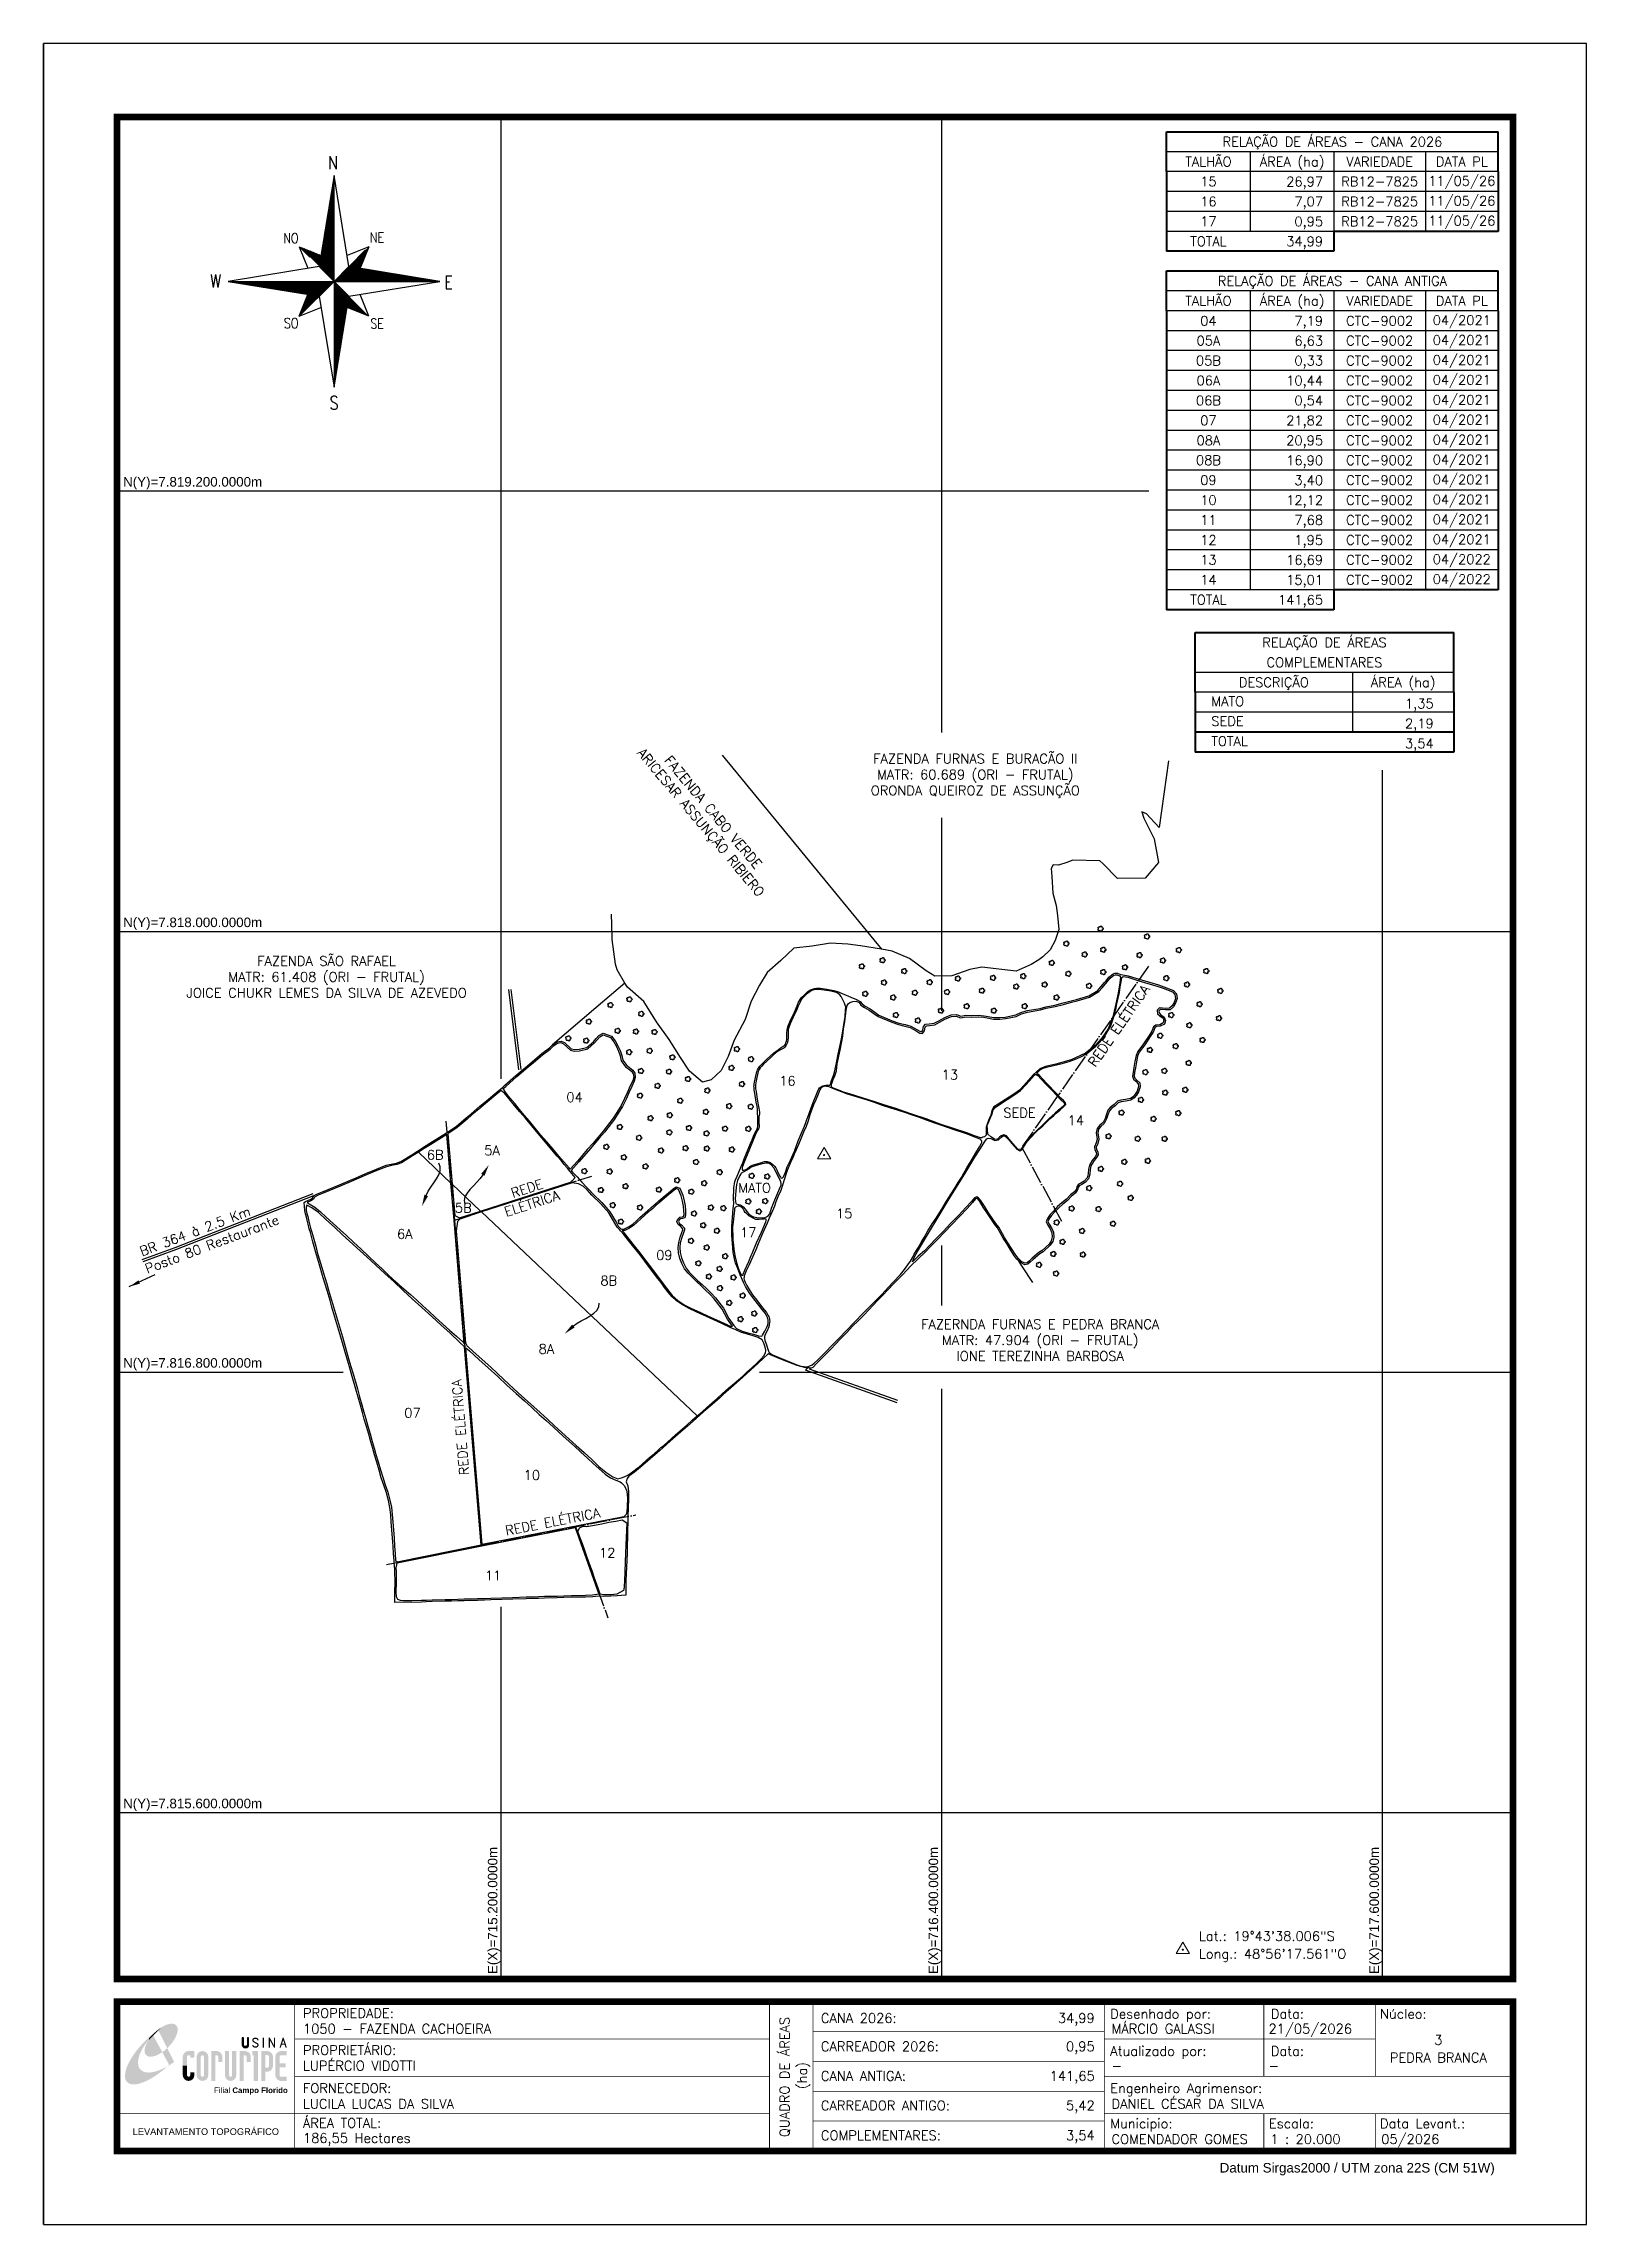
# Model space of a CAD drawing. Extents: x 713955 to 718155, y 7814478 to 7820418.
import ezdxf
from ezdxf import colors
from ezdxf.entities.mleader import LeaderData, LeaderLine
from ezdxf.enums import TextEntityAlignment as Align
from ezdxf.math import Vec2, Vec3

# ---------------------------------------------------------------- set-up
doc = ezdxf.new("R2010")
doc.units = 0
for name, pattern in [('ACAD_ISO04W100', [30, 24, -3, 0, -3]), ('CONTINUO', [0]), ('LIN0', [0])]:
    doc.linetypes.add(name, pattern=pattern)
for name, color, linetype in [('0114001050', 1, 'Continuous'), ('0114001050004', 5, 'Continuous'), ('0114001050005', 5, 'Continuous'), ('0114001050006', 5, 'Continuous'), ('0114001050007', 5, 'Continuous'), ('0114001050008', 5, 'Continuous'), ('0114001050009', 5, 'Continuous'), ('0114001050010', 5, 'Continuous'), ('0114001050011', 5, 'Continuous'), ('0114001050012', 5, 'Continuous'), ('0114001050013', 5, 'Continuous'), ('0114001050014', 5, 'Continuous'), ('0114001050015', 5, 'Continuous'), ('0114001050016', 5, 'Continuous'), ('0114001050017', 5, 'Continuous'), ('_SIMBOLO ARVORE', 118, 'Continuous'), ('ESCRITA', 7, 'Continuous'), ('ESTRADA', 1, 'Continuous'), ('MARGEM', 7, 'CONTINUO'), ('QUADRO_DE_AREAS_CANA_2023', 7, 'Continuous'), ('QUADRO_DE_AREAS_COMPLEMENTARES', 7, 'Continuous'), ('REDE_DE_LUZ', 6, 'Continuous'), ('RESERVA', 3, 'Continuous'), ('SEDE', 7, 'Continuous'), ('SETA_NORTE', 3, 'Continuous'), ('texto', 7, 'Continuous'), ('TEXTO CONFRONTANTES', 7, 'Continuous'), ('TEXTO_NUN_TAL', 7, 'Continuous')]:
    doc.layers.add(name, color=color, linetype=linetype)
doc.layers.add('MALHA', color=253, linetype='Continuous', lineweight=13)
doc.layers.add('TEXTO_DIVERSOS', color=7, linetype='Continuous', lineweight=5)
doc.styles.add('ARIAL', font='arial.ttf')
doc.styles.add('marcelo', font='arial.ttf')
doc.styles.add('ROMANS', font='romans', dxfattribs={"height": 0.2})
doc.styles.add('SIMPLEX', font='simplex', dxfattribs={"height": 0.2})
doc.styles.get("Standard").update_dxf_attribs({"font": 'arial.ttf'})
doc.dimstyles.new('ISO-25', dxfattribs={"dimtxt": 2.5, "dimasz": 2.5, "dimexe": 1.25, "dimexo": 0.625, "dimtad": 1, "dimtxsty": 'Standard', "dimcen": 2.5, "dimadec": 0, "dimazin": 0, "dimtfac": 1, "dimtmove": 0, "dimatfit": 3, "dimfxl": 1, "dimarcsym": 0})

msp = doc.modelspace()

# ---------------------------------------------------------------- texts
at = {"layer": 'MALHA'}
for s, p in [('N(Y)=7.819.200.0000m', (714549.5, 7819224.8)), ('N(Y)=7.818.000.0000m', (714549.5, 7818024.8)), ('N(Y)=7.816.800.0000m', (714549.5, 7816824.8)), ('N(Y)=7.815.600.0000m', (714549.5, 7815624.8))]:
    msp.add_text(s, height=26, dxfattribs=at).set_placement(p, align=Align.MIDDLE_RIGHT)
for s, p in [('E(X)=715.200.0000m', (715176.9, 7815506.4)), ('E(X)=716.400.0000m', (716376.9, 7815506.4)), ('E(X)=717.600.0000m', (717576.9, 7815506.4))]:
    msp.add_text(s, height=26, rotation=90, dxfattribs=at).set_placement(p, align=Align.MIDDLE_RIGHT)
at = {"layer": 'MARGEM', "color": 7, "linetype": 'Continuous', "lineweight": 9}
for s, style, p in [('PROPRIEDADE:', 'SIMPLEX', (714660.6, 7815066.7)), ('Desenhado por:', 'SIMPLEX', (716858.4, 7815064.7)), ('Data:', 'SIMPLEX', (717295.7, 7815064.7)), ('Núcleo:', 'SIMPLEX', (717592.7, 7815064.7)), ('PROPRIETÁRIO:', 'SIMPLEX', (714660.6, 7814966)), ('Atualizado por:', 'SIMPLEX', (716858.4, 7814963.5)), ('Data:', 'SIMPLEX', (717295.7, 7814963.5)), ('FORNECEDOR:', 'SIMPLEX', (714660.6, 7814862.2)), ('Engenheiro Agrimensor:', 'SIMPLEX', (716858.4, 7814862.2)), ('ÁREA TOTAL:', 'SIMPLEX', (714660.6, 7814767.5)), ('Municipio:', 'SIMPLEX', (716858.4, 7814766)), ('Escala:', 'SIMPLEX', (717290.5, 7814766)), ('Data Levant.:', 'SIMPLEX', (717592.7, 7814766)), ('Datum Sirgas2000 / UTM zona 22S (CM 51W)', 'marcelo', (717156.4, 7814645.6))]:
    msp.add_text(s, height=26, dxfattribs=dict(at, style=style)).set_placement(p, align=Align.TOP_LEFT)
at = {"layer": 'MARGEM', "color": 7, "linetype": 'Continuous', "style": 'SIMPLEX'}
for s, p in [('1050 - FAZENDA CACHOEIRA', (714660.6, 7815024.3)), ('CANA 2026:', (716070.6, 7815053.2)), ('MÁRCIO GALASSI', (716861.8, 7815024.3)), ('21/05/2026', (717289.2, 7815024.3)), ('CARREADOR 2026:', (716070.6, 7814976.2)), ('LUPÉRCIO VIDOTTI', (714660.6, 7814923.5)), ('-', (716861.8, 7814923.5)), ('-', (717289.2, 7814923.5)), ('CANA ANTIGA:', (716070.6, 7814895.6)), ('LUCILA LUCAS DA SILVA', (714660.6, 7814819.8)), ('CARREADOR ANTIGO:', (716070.6, 7814815.1)), ('DANIEL CÉSAR DA SILVA', (716861.8, 7814819.8)), ('186,55 Hectares', (714660.6, 7814726.5)), ('COMPLEMENTARES:', (716070.6, 7814733.7)), ('COMENDADOR GOMES', (716861.8, 7814723.6)), ('1 : 20.000', (717293.9, 7814723.6)), ('05/2026', (717596.1, 7814723.6))]:
    msp.add_text(s, height=26, dxfattribs=at).set_placement(p, align=Align.TOP_LEFT)
for s, p in [('QUADRO DE ÁREAS', (715971.9, 7814879.7)), ('(ha)', (716019.4, 7814883.7))]:
    msp.add_text(s, height=26, rotation=90, dxfattribs=at).set_placement(p, align=Align.MIDDLE_CENTER)
for s, p in [('34,99', (716816, 7815053.2)), ('0,95', (716816, 7814976.2)), ('141,65', (716816, 7814895.6)), ('5,42', (716816, 7814815.1)), ('3,54', (716816, 7814733.7))]:
    msp.add_text(s, height=26, dxfattribs=at).set_placement(p, align=Align.TOP_RIGHT)
for s, p in [('3', (717751.6, 7814980.6)), ('PEDRA BRANCA', (717751.6, 7814932.6))]:
    msp.add_text(s, height=26, dxfattribs=at).set_placement(p, align=Align.MIDDLE_CENTER)
at = {"layer": 'MARGEM', "color": 7, "linetype": 'ByBlock'}
msp.add_text('LEVANTAMENTO TOPOGRÁFICO', height=18, dxfattribs=at).set_placement((714396.2, 7814731), align=Align.MIDDLE_CENTER)
at = {"layer": 'QUADRO_DE_AREAS_CANA_2023', "linetype": 'Continuous', "style": 'SIMPLEX'}
for s, p in [('RELAÇÃO DE ÁREAS - CANA 2026', (717463.2, 7820151.2)), ('TALHÃO', (717125.7, 7820096.9)), ('ÁREA (ha)', (717353.4, 7820096.9)), ('VARIEDADE', (717591.8, 7820096.9)), ('DATA PL', (717815.5, 7820096.9)), ('15', (717125.7, 7820042.6)), ('RB12-7825', (717591.8, 7820042.6)), ('11/05/26', (717815.4, 7820044.4)), ('16', (717125.7, 7819988.3)), ('RB12-7825', (717591.8, 7819988.3)), ('11/05/26', (717815.4, 7819990.1)), ('11/05/26', (717815.4, 7819935.8)), ('TOTAL', (717125.7, 7819879.8)), ('17', (717125.7, 7819934.1)), ('RB12-7825', (717591.8, 7819934.1)), ('RELAÇÃO DE ÁREAS - CANA ANTIGA', (717463.2, 7819772)), ('TALHÃO', (717125.7, 7819717.7)), ('ÁREA (ha)', (717353.4, 7819717.7)), ('VARIEDADE', (717591.8, 7819717.7)), ('DATA PL', (717815.5, 7819717.7)), ('04', (717125.7, 7819663.4)), ('CTC-9002', (717591.8, 7819663.4)), ('04/2021', (717815.4, 7819665.2)), ('05A', (717125.7, 7819609.2)), ('CTC-9002', (717591.8, 7819609.2)), ('04/2021', (717815.4, 7819610.9)), ('05B', (717125.7, 7819554.9)), ('CTC-9002', (717591.8, 7819554.9)), ('04/2021', (717815.4, 7819556.6)), ('06A', (717125.7, 7819500.6)), ('CTC-9002', (717591.8, 7819500.6)), ('04/2021', (717815.4, 7819502.4)), ('06B', (717125.7, 7819446.3)), ('CTC-9002', (717591.8, 7819446.3)), ('04/2021', (717815.4, 7819448.1)), ('07', (717125.7, 7819392)), ('CTC-9002', (717591.8, 7819392)), ('04/2021', (717815.4, 7819393.8)), ('04/2021', (717815.4, 7819339.5)), ('08A', (717125.7, 7819337.7)), ('CTC-9002', (717591.8, 7819337.7)), ('04/2021', (717815.4, 7819285.2)), ('08B', (717125.7, 7819283.5)), ('09', (717125.7, 7819229.2)), ('CTC-9002', (717591.8, 7819283.5)), ('CTC-9002', (717591.8, 7819229.2)), ('04/2021', (717815.4, 7819230.9)), ('10', (717125.7, 7819174.9)), ('CTC-9002', (717591.8, 7819174.9)), ('04/2021', (717815.4, 7819176.7)), ('11', (717125.7, 7819120.6)), ('CTC-9002', (717591.8, 7819120.6)), ('04/2021', (717815.4, 7819122.4)), ('12', (717125.7, 7819066.3)), ('CTC-9002', (717591.8, 7819066.3)), ('04/2021', (717815.4, 7819068.1)), ('13', (717125.7, 7819012.1)), ('CTC-9002', (717591.8, 7819012.1)), ('04/2022', (717815.4, 7819013.8)), ('14', (717125.7, 7818957.8)), ('CTC-9002', (717591.8, 7818957.8)), ('04/2022', (717815.4, 7818959.5)), ('TOTAL', (717125.7, 7818903.5))]:
    msp.add_text(s, height=26, dxfattribs=at).set_placement(p, align=Align.MIDDLE_CENTER)
for s, p in [('26,97', (717437.7, 7820029.5)), ('7,07', (717437.7, 7819975.2)), ('34,99', (717437.7, 7819866.6)), ('0,95', (717437.7, 7819920.9)), ('7,19', (717437.7, 7819650.3)), ('6,63', (717437.7, 7819596)), ('0,33', (717437.7, 7819541.7)), ('10,44', (717437.7, 7819487.5)), ('0,54', (717437.7, 7819433.2)), ('21,82', (717437.7, 7819378.9)), ('20,95', (717437.7, 7819324.6)), ('16,90', (717437.7, 7819270.3)), ('3,40', (717437.7, 7819216)), ('12,12', (717437.7, 7819161.8)), ('7,68', (717437.7, 7819107.5)), ('1,95', (717437.7, 7819053.2)), ('16,69', (717437.7, 7818998.9)), ('15,01', (717437.7, 7818944.6)), ('141,65', (717437.7, 7818890.4))]:
    msp.add_text(s, height=26, dxfattribs=at).set_placement(p, align=Align.RIGHT)
at = {"layer": 'QUADRO_DE_AREAS_COMPLEMENTARES', "linetype": 'Continuous', "style": 'SIMPLEX'}
for s, p in [('RELAÇÃO DE ÁREAS', (717441.4, 7818787.1)), ('COMPLEMENTARES', (717441.4, 7818732.9)), ('DESCRIÇÃO', (717303.6, 7818678.6)), ('ÁREA (ha)', (717655.8, 7818678.6))]:
    msp.add_text(s, height=26, dxfattribs=at).set_placement(p, align=Align.MIDDLE_CENTER)
for s, p in [('SEDE', (717133.6, 7818572.7)), ('MATO', (717133.6, 7818627)), ('TOTAL', (717133.6, 7818518.4))]:
    msp.add_text(s, height=26, dxfattribs=at).set_placement(p, align=Align.MIDDLE_LEFT)
for s, p in [('1,35', (717738.9, 7818607.7)), ('2,19', (717738.9, 7818553.4)), ('3,54', (717738.9, 7818499.1))]:
    msp.add_text(s, height=26, dxfattribs=at).set_placement(p, align=Align.RIGHT)
at = {"layer": 'texto', "linetype": 'ByBlock', "style": 'SIMPLEX'}
for s, p in [('Lat.: 19°43\'38.006"S', (717099.7, 7815250.5, 1313.5)), ('Long.: 48°56\'17.561"O', (717099.7, 7815202.2, 1313.5))]:
    msp.add_text(s, height=26, dxfattribs=at).set_placement(p)
at = {"layer": 'TEXTO CONFRONTANTES', "insert": (715758, 7818308.8), "char_height": 26, "width": 716.163, "attachment_point": 5, "rotation": 310, "style": 'SIMPLEX'}
msp.add_mtext('FAZENDA CABO VERDE\\PARICESAR ASSUNÇÃO RIBIERO', dxfattribs=at)
at = {"layer": 'TEXTO CONFRONTANTES', "char_height": 26, "attachment_point": 5, "style": 'SIMPLEX'}
for s, insert, width in [('FAZENDA FURNAS E BURACÃO II\\PMATR: 60.689 (ORI - FRUTAL)^JORONDA QUEIROZ DE ASSUNÇÃO', (716491, 7818423.6), 832.214), ('FAZENDA SÃO RAFAEL\\PMATR: 61.408 (ORI - FRUTAL)^JJOICE CHUKR LEMES DA SILVA DE AZEVEDO', (714724.8, 7817876.2), 1066.647), ('FAZERNDA FURNAS E PEDRA BRANCA\\PMATR: 47.904 (ORI - FRUTAL)^JIONE TEREZINHA BARBOSA', (716667.6, 7816886.8), 872.059)]:
    msp.add_mtext(s, dxfattribs=dict(at, insert=insert, width=width))
at = {"layer": 'TEXTO_DIVERSOS', "style": 'SIMPLEX'}
for s, p in [('SEDE', (716567.4, 7817493.2)), ('MATO', (715845.4, 7817288.7))]:
    msp.add_text(s, height=26, dxfattribs=at).set_placement(p)
at = {"layer": 'TEXTO_DIVERSOS', "linetype": 'Continuous', "style": 'SIMPLEX'}
for s, p in [('BR 364 à 2.5 Km', (714222.4, 7817115)), ('Posto 80 Restaurante', (714236.5, 7817067.7))]:
    msp.add_text(s, height=26, rotation=20.72052, dxfattribs=at).set_placement(p)
at = {"layer": 'TEXTO_DIVERSOS', "linetype": 'CONTINUO', "char_height": 26, "width": 484.521, "attachment_point": 5, "style": 'SIMPLEX'}
for s, insert, rotation in [('REDE ELÉTRICA', (716881.7, 7817743.4), 55), ('REDE\\PELÉTRICA', (715277.3, 7817279.6), 18), ('REDE ELÉTRICA', (715089.1, 7816649.6), 94.68014), ('REDE ELÉTRICA', (715340.4, 7816392.5), 11)]:
    msp.add_mtext(s, dxfattribs=dict(at, insert=insert, rotation=rotation))
at = {"layer": 'TEXTO_NUN_TAL', "linetype": 'Continuous', "style": 'SIMPLEX'}
for s, p in [('16', (715957.1, 7817580.1)), ('13', (716399.3, 7817596.8)), ('04', (715377.7, 7817535.4)), ('14', (716742.6, 7817472.6)), ('6B', (714997.7, 7817378.7)), ('5A', (715154.2, 7817390.6)), ('5B', (715074.1, 7817234.3)), ('15', (716111.6, 7817218.9)), ('6A', (714916.6, 7817163)), ('17', (715850.8, 7817167.2)), ('09', (715622.1, 7817105.7)), ('8B', (715470.4, 7817036)), ('8A', (715302.2, 7816849.9)), ('07', (714936.5, 7816675.8)), ('10', (715261.4, 7816506.4)), ('12', (715466.5, 7816294.5)), ('11', (715155.8, 7816232.6))]:
    msp.add_text(s, height=26, dxfattribs=at).set_placement(p)

# ---------------------------------------------------------------- blocks, each defined once
blk = doc.blocks.new('A$C309442C0')
at = {"layer": 'SETA_NORTE', "linetype": 'Continuous'}
h = blk.add_hatch(dxfattribs=at)
h.set_pattern_fill('ANSI31', color=256, scale=0.1375, angle=-90, style=0)
h.set_pattern_definition([(315, (-215853.3434, 13873.16845), (0.3086963042, 0.3086963042), [])])
h.paths.add_polyline_path([(73.5, 97.4), (74.7, 104.9), (60, 110.8)])
h = blk.add_hatch(dxfattribs=at)
h.set_pattern_fill('ANSI31', color=256, scale=0.1375, angle=180, style=0)
h.set_pattern_definition([(225, (13869.59828, 216024.21475), (0.3086963042, -0.3086963042), [])])
h.paths.add_polyline_path([(93.8, 97.4), (101.4, 96.2), (107.3, 110.8)])
h = blk.add_hatch(dxfattribs=at)
h.set_pattern_fill('ANSI31', color=256, scale=0.1375, style=0)
h.set_pattern_definition([(45, (-13702.2971, -215849.77324), (-0.3086963042, 0.3086963042), [])])
h.paths.add_polyline_path([(73.5, 77), (65.9, 78.3), (60, 63.6)])
h = blk.add_hatch(dxfattribs=at)
h.set_pattern_fill('ANSI31', color=256, scale=0.1375, angle=90, style=0)
h.set_pattern_definition([(135, (216020.6446, -13698.72693), (-0.3086963042, -0.3086963042), [])])
h.paths.add_polyline_path([(93.8, 77), (92.6, 69.5), (107.3, 63.6)])
for p, q in [((81.6, 146.8), (83.7, 148.9)), ((81.7, 147.6), (83.7, 149.5)), ((81.8, 148.3), (83.7, 150.1)), ((82, 149.1), (83.7, 150.8)), ((82.1, 149.9), (83.7, 151.4)), ((82.2, 150.6), (83.7, 152.1)), ((82.3, 151.4), (83.7, 152.7)), ((82.5, 152.2), (83.7, 153.3)), ((82.6, 152.9), (83.7, 154)), ((82.7, 153.7), (83.7, 154.6)), ((82.9, 154.4), (83.7, 155.2)), ((83, 155.2), (83.7, 155.9)), ((83.1, 156), (83.7, 156.5)), ((83.2, 156.7), (83.7, 157.2)), ((83.4, 157.5), (83.7, 157.8)), ((83.5, 158.3), (83.7, 158.4)), ((83.6, 159), (83.7, 159.1)), ((78.7, 129.3), (83.7, 134.2)), ((78.8, 130), (83.7, 134.9)), ((79, 130.8), (83.7, 135.5)), ((79.1, 131.6), (83.7, 136.1)), ((79.2, 132.3), (83.7, 136.8)), ((79.3, 133.1), (83.7, 137.4)), ((79.5, 133.8), (83.7, 138)), ((79.6, 134.6), (83.7, 138.7)), ((79.7, 135.4), (83.7, 139.3)), ((79.8, 136.1), (83.7, 140)), ((80, 136.9), (83.7, 140.6)), ((80.1, 137.7), (83.7, 141.2)), ((80.2, 138.4), (83.7, 141.9)), ((80.3, 139.2), (83.7, 142.5)), ((80.5, 139.9), (83.7, 143.1)), ((80.6, 140.7), (83.7, 143.8)), ((80.7, 141.5), (83.7, 144.4)), ((80.8, 142.2), (83.7, 145)), ((81, 143), (83.7, 145.7)), ((81.1, 143.8), (83.7, 146.3)), ((81.2, 144.5), (83.7, 147)), ((81.3, 145.3), (83.7, 147.6)), ((81.5, 146.1), (83.7, 148.2)), ((75.7, 111), (83.7, 118.9)), ((75.8, 111.7), (83.7, 119.6)), ((75.9, 112.5), (83.7, 120.2)), ((76.1, 113.3), (83.7, 120.8)), ((76.2, 114), (83.7, 121.5)), ((76.3, 114.8), (83.7, 122.1)), ((76.4, 115.5), (83.7, 122.8)), ((76.6, 116.3), (83.7, 123.4)), ((76.7, 117.1), (83.7, 124)), ((76.8, 117.8), (83.7, 124.7)), ((76.9, 118.6), (83.7, 125.3)), ((77.1, 119.4), (83.7, 125.9)), ((77.2, 120.1), (83.7, 126.6)), ((77.3, 120.9), (83.7, 127.2)), ((77.4, 121.6), (83.7, 127.8)), ((77.6, 122.4), (83.7, 128.5)), ((77.7, 123.2), (83.7, 129.1)), ((77.8, 123.9), (83.7, 129.8)), ((78, 124.7), (83.7, 130.4)), ((78.1, 125.5), (83.7, 131)), ((78.2, 126.2), (83.7, 131.7)), ((78.3, 127), (83.7, 132.3)), ((78.5, 127.7), (83.7, 132.9)), ((78.6, 128.5), (83.7, 133.6)), ((60, 110.8), (74.7, 104.9)), ((60, 110.8), (65.9, 96.2)), ((73.5, 97.3), (83.7, 107.5)), ((73.6, 98), (83.7, 108.1)), ((73.7, 98.8), (83.7, 108.7)), ((73.8, 99.5), (83.7, 109.4)), ((73.8, 97), (83.7, 106.8)), ((73.9, 100.3), (83.7, 110)), ((74.1, 101.1), (83.7, 110.6)), ((74.2, 101.8), (83.7, 111.3)), ((74.2, 96.7), (83.7, 106.2)), ((74.3, 102.6), (83.7, 111.9)), ((74.4, 103.3), (83.7, 112.6)), ((74.5, 96.4), (83.7, 105.6)), ((74.6, 104.1), (83.7, 113.2)), ((74.7, 104.9), (83.7, 113.8)), ((74.8, 105.6), (83.7, 114.5)), ((74.8, 96.1), (83.7, 104.9)), ((74.9, 106.4), (83.7, 115.1)), ((75.1, 107.2), (83.7, 115.7)), ((75.1, 95.7), (83.7, 104.3)), ((75.2, 107.9), (83.7, 116.4)), ((75.3, 108.7), (83.7, 117)), ((75.4, 109.4), (83.7, 117.7)), ((75.6, 110.2), (83.7, 118.3)), ((107.3, 110.8), (92.6, 104.9)), ((107.3, 110.8), (101.4, 96.2)), ((75.4, 95.4), (83.7, 103.6)), ((75.8, 95.1), (83.7, 103)), ((76.1, 94.8), (83.7, 102.4)), ((76.4, 94.5), (83.7, 101.7)), ((76.7, 94.2), (83.7, 101.1)), ((77, 93.8), (83.7, 100.5)), ((77.4, 93.5), (83.7, 99.8)), ((77.7, 93.2), (83.7, 99.2)), ((78, 92.9), (83.7, 98.5)), ((78.3, 92.6), (83.7, 97.9)), ((78.6, 92.2), (83.7, 97.3)), ((78.9, 91.9), (83.7, 96.6)), ((79.3, 91.6), (83.7, 96)), ((79.6, 91.3), (83.7, 95.4)), ((79.9, 91), (83.7, 94.7)), ((80.2, 90.7), (83.7, 94.1)), ((80.5, 90.3), (83.7, 93.4)), ((80.9, 90), (83.7, 92.8)), ((81.2, 89.7), (83.7, 92.2)), ((81.5, 89.4), (83.7, 91.5)), ((81.8, 89.1), (83.7, 90.9)), ((82.1, 88.7), (83.7, 90.3)), ((82.4, 88.4), (83.7, 89.6)), ((83.8, 87.2), (94, 97.4)), ((84.4, 87.2), (94.5, 97.3)), ((85.1, 87.2), (95.1, 97.2)), ((85.7, 87.2), (95.6, 97.1)), ((86.3, 87.2), (96.2, 97)), ((87, 87.2), (96.7, 96.9)), ((87.6, 87.2), (97.2, 96.9)), ((88.3, 87.2), (97.8, 96.8)), ((88.9, 87.2), (98.3, 96.7)), ((89.5, 87.2), (98.9, 96.6)), ((90.2, 87.2), (99.4, 96.5)), ((90.8, 87.2), (100, 96.4)), ((91.4, 87.2), (100.5, 96.3)), ((92.1, 87.2), (101.1, 96.2)), ((92.7, 87.2), (101.6, 96.1)), ((93.4, 87.2), (102.2, 96)), ((94, 87.2), (102.7, 96)), ((94.6, 87.2), (103.3, 95.9)), ((95.3, 87.2), (103.8, 95.8)), ((95.9, 87.2), (104.4, 95.7)), ((96.5, 87.2), (104.9, 95.6)), ((97.2, 87.2), (105.5, 95.5)), ((97.8, 87.2), (106, 95.4)), ((98.4, 87.2), (106.5, 95.3)), ((99.1, 87.2), (107.1, 95.2)), ((99.7, 87.2), (107.6, 95.1)), ((100.4, 87.2), (108.2, 95.1)), ((101, 87.2), (108.7, 95)), ((101.6, 87.2), (109.3, 94.9)), ((102.3, 87.2), (109.8, 94.8)), ((102.9, 87.2), (110.4, 94.7)), ((103.5, 87.2), (110.9, 94.6)), ((104.2, 87.2), (111.5, 94.5)), ((104.8, 87.2), (112, 94.4)), ((105.5, 87.2), (112.6, 94.3)), ((106.1, 87.2), (113.1, 94.2)), ((106.7, 87.2), (113.7, 94.1)), ((107.4, 87.2), (114.2, 94.1)), ((108, 87.2), (114.8, 94)), ((108.6, 87.2), (115.3, 93.9)), ((109.3, 87.2), (115.8, 93.8)), ((109.9, 87.2), (116.4, 93.7)), ((110.6, 87.2), (116.9, 93.6)), ((111.2, 87.2), (117.5, 93.5)), ((111.8, 87.2), (118, 93.4)), ((112.5, 87.2), (118.6, 93.3)), ((113.1, 87.2), (119.1, 93.2)), ((113.7, 87.2), (119.7, 93.2)), ((114.4, 87.2), (120.2, 93.1)), ((115, 87.2), (120.8, 93)), ((115.6, 87.2), (121.3, 92.9)), ((116.3, 87.2), (121.9, 92.8)), ((116.9, 87.2), (122.4, 92.7)), ((117.6, 87.2), (123, 92.6)), ((118.2, 87.2), (123.5, 92.5)), ((118.8, 87.2), (124, 92.4)), ((119.5, 87.2), (124.6, 92.3)), ((120.1, 87.2), (125.1, 92.3)), ((120.7, 87.2), (125.7, 92.2)), ((121.4, 87.2), (126.2, 92.1)), ((122, 87.2), (126.8, 92)), ((122.7, 87.2), (127.3, 91.9)), ((123.3, 87.2), (127.9, 91.8)), ((123.9, 87.2), (128.4, 91.7)), ((124.6, 87.2), (129, 91.6)), ((125.2, 87.2), (129.5, 91.5)), ((125.8, 87.2), (130.1, 91.4)), ((126.5, 87.2), (130.6, 91.4)), ((127.1, 87.2), (131.2, 91.3)), ((127.8, 87.2), (131.7, 91.2)), ((128.4, 87.2), (132.3, 91.1)), ((129, 87.2), (132.8, 91)), ((129.7, 87.2), (133.3, 90.9)), ((130.3, 87.2), (133.9, 90.8)), ((130.9, 87.2), (134.4, 90.7)), ((131.6, 87.2), (135, 90.6)), ((132.2, 87.2), (135.5, 90.5)), ((132.8, 87.2), (136.1, 90.5)), ((133.5, 87.2), (136.6, 90.4)), ((134.1, 87.2), (137.2, 90.3)), ((134.8, 87.2), (137.7, 90.2)), ((135.4, 87.2), (138.3, 90.1)), ((136, 87.2), (138.8, 90)), ((136.7, 87.2), (139.4, 89.9)), ((137.3, 87.2), (139.9, 89.8)), ((137.9, 87.2), (140.5, 89.7)), ((138.6, 87.2), (141, 89.6)), ((139.2, 87.2), (141.6, 89.6)), ((139.9, 87.2), (142.1, 89.5)), ((140.5, 87.2), (142.6, 89.4)), ((141.1, 87.2), (143.2, 89.3)), ((141.8, 87.2), (143.7, 89.2)), ((142.4, 87.2), (144.3, 89.1)), ((11.8, 87.2), (11.8, 87.2)), ((12.3, 87.1), (12.4, 87.2)), ((12.9, 87), (13.1, 87.2)), ((13.4, 86.9), (13.7, 87.2)), ((14, 86.8), (14.4, 87.2)), ((14.5, 86.7), (15, 87.2)), ((15.1, 86.6), (15.6, 87.2)), ((15.6, 86.6), (16.3, 87.2)), ((16.2, 86.5), (16.9, 87.2)), ((16.7, 86.4), (17.5, 87.2)), ((17.2, 86.3), (18.2, 87.2)), ((17.8, 86.2), (18.8, 87.2)), ((18.3, 86.1), (19.5, 87.2)), ((18.9, 86), (20.1, 87.2)), ((19.4, 85.9), (20.7, 87.2)), ((20, 85.8), (21.4, 87.2)), ((20.5, 85.7), (22, 87.2)), ((21.1, 85.7), (22.6, 87.2)), ((21.6, 85.6), (23.3, 87.2)), ((22.2, 85.5), (23.9, 87.2)), ((22.7, 85.4), (24.6, 87.2)), ((23.3, 85.3), (25.2, 87.2)), ((23.8, 85.2), (25.8, 87.2)), ((24.4, 85.1), (26.5, 87.2)), ((24.9, 85), (27.1, 87.2)), ((25.5, 84.9), (27.7, 87.2)), ((26, 84.8), (28.4, 87.2)), ((26.5, 84.8), (29, 87.2)), ((27.1, 84.7), (29.6, 87.2)), ((27.6, 84.6), (30.3, 87.2)), ((28.2, 84.5), (30.9, 87.2)), ((28.7, 84.4), (31.6, 87.2)), ((29.3, 84.3), (32.2, 87.2)), ((29.8, 84.2), (32.8, 87.2)), ((30.4, 84.1), (33.5, 87.2)), ((30.9, 84), (34.1, 87.2)), ((31.5, 83.9), (34.7, 87.2)), ((32, 83.9), (35.4, 87.2)), ((32.6, 83.8), (36, 87.2)), ((33.1, 83.7), (36.7, 87.2)), ((33.7, 83.6), (37.3, 87.2)), ((34.2, 83.5), (37.9, 87.2)), ((34.7, 83.4), (38.6, 87.2)), ((35.3, 83.3), (39.2, 87.2)), ((35.8, 83.2), (39.8, 87.2)), ((36.4, 83.1), (40.5, 87.2)), ((36.9, 83), (41.1, 87.2)), ((37.5, 83), (41.8, 87.2)), ((38, 82.9), (42.4, 87.2)), ((38.6, 82.8), (43, 87.2)), ((39.1, 82.7), (43.7, 87.2)), ((39.7, 82.6), (44.3, 87.2)), ((40.2, 82.5), (44.9, 87.2)), ((40.8, 82.4), (45.6, 87.2)), ((41.3, 82.3), (46.2, 87.2)), ((41.9, 82.2), (46.8, 87.2)), ((42.4, 82.1), (47.5, 87.2)), ((43, 82.1), (48.1, 87.2)), ((43.5, 82), (48.8, 87.2)), ((44, 81.9), (49.4, 87.2)), ((44.6, 81.8), (50, 87.2)), ((45.1, 81.7), (50.7, 87.2)), ((45.7, 81.6), (51.3, 87.2)), ((46.2, 81.5), (51.9, 87.2)), ((46.8, 81.4), (52.6, 87.2)), ((47.3, 81.3), (53.2, 87.2)), ((47.9, 81.2), (53.9, 87.2)), ((48.4, 81.2), (54.5, 87.2)), ((49, 81.1), (55.1, 87.2)), ((49.5, 81), (55.8, 87.2)), ((50.1, 80.9), (56.4, 87.2)), ((50.6, 80.8), (57, 87.2)), ((51.2, 80.7), (57.7, 87.2)), ((51.7, 80.6), (58.3, 87.2)), ((52.3, 80.5), (59, 87.2)), ((52.8, 80.4), (59.6, 87.2)), ((53.3, 80.3), (60.2, 87.2)), ((53.9, 80.3), (60.9, 87.2)), ((54.4, 80.2), (61.5, 87.2)), ((55, 80.1), (62.1, 87.2)), ((55.5, 80), (62.8, 87.2)), ((56.1, 79.9), (63.4, 87.2)), ((56.6, 79.8), (64, 87.2)), ((57.2, 79.7), (64.7, 87.2)), ((57.7, 79.6), (65.3, 87.2)), ((58.3, 79.5), (66, 87.2)), ((58.8, 79.4), (66.6, 87.2)), ((59.4, 79.4), (67.2, 87.2)), ((59.9, 79.3), (67.9, 87.2)), ((83.7, 87.2), (60, 63.6)), ((60, 63.6), (65.9, 78.3)), ((60.5, 79.2), (68.5, 87.2)), ((61, 79.1), (69.1, 87.2)), ((61.5, 79), (69.8, 87.2)), ((62.1, 78.9), (70.4, 87.2)), ((62.6, 78.8), (71.1, 87.2)), ((63.2, 78.7), (71.7, 87.2)), ((63.7, 78.6), (72.3, 87.2)), ((64.3, 78.5), (73, 87.2)), ((64.8, 78.4), (73.6, 87.2)), ((65.4, 78.4), (74.2, 87.2)), ((65.9, 78.3), (74.9, 87.2)), ((66.5, 78.2), (75.5, 87.2)), ((67, 78.1), (76.2, 87.2)), ((67.6, 78), (76.8, 87.2)), ((68.1, 77.9), (77.4, 87.2)), ((68.7, 77.8), (78.1, 87.2)), ((69.2, 77.7), (78.7, 87.2)), ((69.8, 77.6), (79.3, 87.2)), ((70.3, 77.5), (80, 87.2)), ((70.8, 77.5), (80.6, 87.2)), ((71.4, 77.4), (81.2, 87.2)), ((71.9, 77.3), (81.9, 87.2)), ((72.5, 77.2), (82.5, 87.2)), ((73, 77.1), (83.2, 87.2)), ((82.8, 88.1), (83.7, 89)), ((83.1, 87.8), (83.7, 88.4)), ((83.4, 87.5), (83.7, 87.7)), ((83.7, 87.1), (83.7, 87.1)), ((83.7, 86.4), (84, 86.8)), ((83.7, 85.8), (84.4, 86.5)), ((83.7, 85.2), (84.7, 86.2)), ((83.7, 84.5), (85, 85.9)), ((83.7, 83.9), (85.3, 85.6)), ((83.7, 83.3), (85.6, 85.2)), ((83.7, 82.6), (86, 84.9)), ((83.7, 82), (86.3, 84.6)), ((83.7, 81.3), (86.6, 84.3)), ((83.7, 80.7), (86.9, 84)), ((83.7, 80.1), (87.2, 83.6)), ((83.7, 79.4), (87.5, 83.3)), ((83.7, 78.8), (87.9, 83)), ((83.7, 78.2), (88.2, 82.7)), ((83.7, 77.5), (88.5, 82.4)), ((83.7, 76.9), (88.8, 82.1)), ((83.7, 76.2), (89.1, 81.7)), ((83.7, 75.6), (89.5, 81.4)), ((83.7, 75), (89.8, 81.1)), ((83.7, 74.3), (90.1, 80.8)), ((83.7, 73.7), (90.4, 80.5)), ((83.7, 73.1), (90.7, 80.1)), ((83.7, 72.4), (91, 79.8)), ((83.7, 71.8), (91.4, 79.5)), ((83.7, 71.2), (91.7, 79.2)), ((83.7, 70.5), (92, 78.9)), ((83.7, 69.9), (92.3, 78.5)), ((83.7, 69.2), (92.6, 78.2)), ((83.7, 68.6), (93, 77.9)), ((83.7, 68), (93.3, 77.6)), ((83.7, 67.3), (93.6, 77.3)), ((83.7, 66.7), (93.8, 76.9)), ((83.7, 66.1), (93.7, 76.1)), ((83.7, 65.4), (93.6, 75.3)), ((83.7, 64.8), (93.4, 74.6)), ((107.3, 63.6), (101.4, 78.3)), ((143, 87.2), (144.8, 89)), ((143.7, 87.2), (145.4, 88.9)), ((144.3, 87.2), (145.9, 88.8)), ((144.9, 87.2), (146.5, 88.7)), ((145.6, 87.2), (147, 88.7)), ((146.2, 87.2), (147.6, 88.6)), ((146.9, 87.2), (148.1, 88.5)), ((147.5, 87.2), (148.7, 88.4)), ((148.1, 87.2), (149.2, 88.3)), ((148.8, 87.2), (149.8, 88.2)), ((149.4, 87.2), (150.3, 88.1)), ((150, 87.2), (150.8, 88)), ((150.7, 87.2), (151.4, 87.9)), ((151.3, 87.2), (151.9, 87.8)), ((152, 87.2), (152.5, 87.8)), ((152.6, 87.2), (153, 87.7)), ((153.2, 87.2), (153.6, 87.6)), ((153.9, 87.2), (154.1, 87.5)), ((154.5, 87.2), (154.7, 87.4)), ((155.1, 87.2), (155.2, 87.3)), ((60, 63.6), (74.7, 69.5)), ((83.7, 64.1), (93.3, 73.8)), ((83.7, 63.5), (93.2, 73)), ((83.7, 62.9), (93.1, 72.3)), ((83.7, 62.2), (92.9, 71.5)), ((83.7, 61.6), (92.8, 70.8)), ((83.7, 61), (92.7, 70)), ((83.7, 60.3), (92.6, 69.2)), ((83.7, 59.7), (92.4, 68.5)), ((83.7, 59), (92.3, 67.7)), ((83.7, 58.4), (92.2, 66.9)), ((83.7, 57.8), (92.1, 66.2)), ((83.7, 57.1), (91.9, 65.4)), ((83.7, 56.5), (91.8, 64.7)), ((83.7, 55.9), (91.7, 63.9)), ((83.7, 55.2), (91.6, 63.1)), ((83.7, 54.6), (91.4, 62.4)), ((83.7, 54), (91.3, 61.6)), ((83.7, 53.3), (91.2, 60.8)), ((83.7, 52.7), (91.1, 60.1)), ((107.3, 63.6), (92.6, 69.5)), ((83.7, 52), (90.9, 59.3)), ((83.7, 51.4), (90.8, 58.6)), ((83.7, 50.8), (90.7, 57.8)), ((83.7, 50.1), (90.5, 57)), ((83.7, 49.5), (90.4, 56.3)), ((83.7, 48.9), (90.3, 55.5)), ((83.7, 48.2), (90.2, 54.7)), ((83.7, 47.6), (90, 54)), ((83.7, 46.9), (89.9, 53.2)), ((83.7, 46.3), (89.8, 52.5)), ((83.7, 45.7), (89.7, 51.7)), ((83.7, 45), (89.5, 50.9)), ((83.7, 44.4), (89.4, 50.2)), ((83.7, 43.8), (89.3, 49.4)), ((83.7, 43.1), (89.2, 48.6)), ((83.7, 42.5), (89, 47.9)), ((83.7, 41.8), (88.9, 47.1)), ((83.7, 41.2), (88.8, 46.3)), ((83.7, 40.6), (88.7, 45.6)), ((83.7, 39.9), (88.5, 44.8)), ((83.7, 39.3), (88.4, 44.1)), ((83.7, 38.7), (88.3, 43.3)), ((83.7, 38), (88.2, 42.5)), ((83.7, 37.4), (88, 41.8)), ((83.7, 36.8), (87.9, 41)), ((83.7, 36.1), (87.8, 40.2)), ((83.7, 35.5), (87.7, 39.5)), ((83.7, 34.8), (87.5, 38.7)), ((83.7, 34.2), (87.4, 38)), ((83.7, 33.6), (87.3, 37.2)), ((83.7, 32.9), (87.2, 36.4)), ((83.7, 32.3), (87, 35.7)), ((83.7, 31.7), (86.9, 34.9)), ((83.7, 31), (86.8, 34.1)), ((83.7, 30.4), (86.7, 33.4)), ((83.7, 29.7), (86.5, 32.6)), ((83.7, 29.1), (86.4, 31.9)), ((83.7, 28.5), (86.3, 31.1)), ((83.7, 27.8), (86.2, 30.3)), ((83.7, 27.2), (86, 29.6)), ((83.7, 26.6), (85.9, 28.8)), ((83.7, 25.9), (85.8, 28)), ((83.7, 25.3), (85.6, 27.3)), ((83.7, 24.6), (85.5, 26.5)), ((83.7, 24), (85.4, 25.8)), ((83.7, 23.4), (85.3, 25)), ((83.7, 22.7), (85.1, 24.2)), ((83.7, 22.1), (85, 23.5)), ((83.7, 21.5), (84.9, 22.7)), ((83.7, 20.8), (84.8, 21.9)), ((83.7, 20.2), (84.6, 21.2)), ((83.7, 19.6), (84.5, 20.4)), ((83.7, 18.9), (84.4, 19.7)), ((83.7, 18.3), (84.3, 18.9)), ((83.7, 17.6), (84.1, 18.1)), ((83.7, 17), (84, 17.4)), ((83.7, 16.4), (83.9, 16.6)), ((83.7, 15.7), (83.8, 15.8))]:
    blk.add_line(p, q, dxfattribs=at)
blk.add_lwpolyline([(93.8, 77), (155.7, 87.2), (93.8, 97.4), (83.7, 159.3), (73.5, 97.4), (11.6, 87.2), (73.5, 77), (83.7, 15.1)], close=True, dxfattribs=at)
for points in [[(83.7, 87.2), (83.7, 159.3)], [(83.7, 87.2), (73.5, 97.4)], [(83.7, 87.2), (93.8, 97.4)], [(11.6, 87.2), (155.7, 87.2)], [(83.7, 87.2), (73.5, 77)], [(83.7, 87.2), (93.8, 77)], [(83.7, 87.2), (83.7, 15.1)]]:
    blk.add_lwpolyline(points, dxfattribs=at)
at = {"layer": 'SETA_NORTE', "color": 7, "lineweight": 30, "style": 'ROMANS', "width": 0.8}
for s, height, p in [('N ', 8.94, (79.5, 163.6)), ('NO', 6.88, (49.1, 113.2)), ('NE', 6.87, (108, 113.7)), ('W', 8.94, (-0.7, 82.9)), ('E', 8.94, (158.6, 82.1)), ('SO', 6.88, (49.5, 55.3)), ('SE', 6.87, (108.3, 55)), ('S', 8.94, (80.6, 0))]:
    blk.add_text(s, height=height, dxfattribs=at).set_placement(p)
blk = doc.blocks.new('A$C78F83FB3')
at = {"layer": 'MARGEM'}
h = blk.add_hatch(color=20, dxfattribs=at)
edge = h.paths.add_edge_path()
edge.add_ellipse((19.49, 23.77), major_axis=(-6.68, -6.67), ratio=0.469426, start_angle=292.73277, end_angle=601.25787)
edge.add_ellipse((22.83, 22.05), major_axis=(12.64, 11.29), ratio=0.457614, start_angle=79.90686, end_angle=107.91393)
edge = h.paths.add_edge_path()
edge.add_ellipse((18.28, 18.7), major_axis=(13.95, 13.59), ratio=0.386848, start_angle=63.96117, end_angle=264.59932)
edge.add_ellipse((22.83, 22.05), major_axis=(12.64, 11.29), ratio=0.457614, start_angle=107.91393, end_angle=245.11815, ccw=False)
edge.add_ellipse((19.49, 23.77), major_axis=(-6.68, -6.67), ratio=0.469426, start_angle=241.25787, end_angle=292.73277, ccw=False)
for color, points in [(20, [(15.46, 26.12), (14.17, 24.81), (14.06, 24.24), (14.39, 23.97), (14.67, 24.54), (19.47, 29.32), (18.48, 28.66), (17.31, 27.78)]), (7, [(58.42, 24.9), (57.9, 24.9), (57.9, 21.73, -0.414214), (57.15, 20.98), (56.84, 20.98, -0.414214), (56.09, 21.73), (56.09, 24.9), (55.57, 24.9), (55.57, 21.73, 0.414214), (56.84, 20.46), (57.15, 20.46, 0.414214), (58.42, 21.73)]), (7, [(61.7, 24.9), (61.23, 24.9, 0.396318), (60.04, 23.78), (60.04, 23.72, 0.151912), (60.39, 22.97), (60.46, 22.92), (62.18, 22), (62.85, 21.83, 0.12407), (62.51, 22.42), (60.75, 23.36, -0.13192), (60.56, 23.77, -0.385578), (61.23, 24.37), (61.7, 24.37, -0.414214), (62.37, 23.7), (62.89, 23.7, 0.414214)]), (7, [(62.37, 23.7), (62.89, 23.7, 0.414214), (61.7, 24.9), (61.23, 24.9, 0.396318), (60.04, 23.78), (60.04, 23.72, 0.151912), (60.39, 22.97), (60.46, 22.92), (62.18, 22), (62.18, 22, -0.131921), (62.37, 21.59, -0.385578), (61.7, 20.98), (61.23, 20.98, -0.414214), (60.56, 21.65), (60.04, 21.65, 0.414214), (61.23, 20.46), (61.7, 20.46, 0.402546), (62.89, 21.61, 0.165292), (62.51, 22.42), (60.75, 23.36, -0.13192), (60.56, 23.77, -0.385578), (61.23, 24.37), (61.7, 24.37, -0.414214)]), (7, [(30.97, 12.46), (29.13, 12.46), (29.13, 8.21, 1), (34.29, 8.21), (34.29, 9.41), (32.45, 9.41), (32.45, 8.21, -1), (30.97, 8.21)])]:
    blk.add_hatch(color=color, dxfattribs=at).paths.add_polyline_path(points)
h = blk.add_hatch(color=7, dxfattribs=at)
h.paths.add_polyline_path([(65.24, 24.9), (64.72, 24.9), (64.72, 20.46), (65.24, 20.46)])
h.paths.add_polyline_path([(67.38, 20.46), (67.9, 20.46), (67.9, 23.74), (69.74, 20.46), (70.23, 20.46), (70.23, 24.9), (69.71, 24.9), (69.71, 21.58), (67.85, 24.9), (67.38, 24.9)])
h.paths.add_polyline_path([(72.17, 20.46), (72.72, 20.46), (73.14, 21.73), (74.49, 21.73), (74.9, 20.46), (75.45, 20.46), (74, 24.9), (73.62, 24.9)])
h.paths.add_polyline_path([(73.81, 23.8), (74.32, 22.25), (73.31, 22.25)], flags=16)
h = blk.add_hatch(color=7, dxfattribs=at)
h.paths.add_polyline_path([(31.71, 18.93, 0.414214), (29.13, 16.35), (29.13, 12.46), (30.97, 12.46), (30.97, 16.35, -0.414214), (31.71, 17.09), (32.45, 17.09), (32.45, 16.02), (34.29, 16.02), (34.29, 18.93)])
h.paths.add_polyline_path([(44.15, 17.09, -0.414214), (44.89, 16.35), (44.89, 14.1), (46.72, 14.1), (46.72, 16.17, 0.433937), (44.15, 18.93), (41.77, 18.93), (41.77, 12.46), (43.61, 12.46), (43.61, 17.09)])
h.paths.add_polyline_path([(43.61, 12.46), (41.77, 12.46), (41.77, 5.62), (43.61, 5.62)])
h.paths.add_polyline_path([(47.92, 12.46), (49.75, 12.46), (49.75, 18.93), (47.92, 18.93)])
h.paths.add_polyline_path([(52.91, 18.93), (51.08, 18.93), (51.08, 12.46), (52.91, 12.46)])
h.paths.add_polyline_path([(51.08, 8.12, -1), (49.75, 8.12), (49.75, 12.46), (47.92, 12.46), (47.92, 8.12, 1), (52.91, 8.12), (52.91, 12.46), (51.08, 12.46)])
h.paths.add_polyline_path([(54.41, 12.46), (56.25, 12.46), (56.25, 17.09), (56.79, 17.09, -0.414214), (57.53, 16.35), (57.53, 14.1), (59.36, 14.1), (59.36, 16.17, 0.433937), (56.79, 18.93), (54.41, 18.93)])
h.paths.add_polyline_path([(56.25, 12.46), (54.41, 12.46), (54.41, 5.62), (56.25, 5.62)])
h.paths.add_polyline_path([(60.73, 12.46), (62.58, 12.46), (62.58, 18.93), (60.02, 18.93), (60.02, 17.08), (60.73, 17.08)])
h.paths.add_polyline_path([(62.58, 12.46), (60.73, 12.46), (60.73, 5.62), (62.58, 5.62)])
h.paths.add_polyline_path([(64.06, 12.46), (65.82, 12.46), (65.82, 17.17), (66.66, 17.17, -0.450417), (67.48, 16.25), (67.48, 12.46), (69.24, 12.46, 0.002307), (69.24, 12.48, 0.005282), (69.23, 12.54, -0.000938), (69.23, 12.53), (69.23, 16.17, 0.433937), (66.66, 18.93), (64.06, 18.93)])
h.paths.add_polyline_path([(64.06, 5.62), (65.82, 5.62), (65.82, 9.77), (66.66, 9.77, 0.426056), (69.24, 12.46), (67.48, 12.46), (67.48, 12.45, -0.450417), (66.66, 11.53), (65.82, 11.53), (65.82, 12.46), (64.06, 12.46)])
h.paths.add_polyline_path([(70.37, 12.46), (74.87, 12.46), (74.87, 13.44), (72.21, 13.44), (72.21, 16.35, -0.414214), (72.95, 17.09), (75.38, 17.09), (75.38, 18.93), (72.95, 18.93, 0.414214), (70.37, 16.35)])
h.paths.add_polyline_path([(72.21, 11.62), (74.87, 11.62), (74.87, 12.46), (70.37, 12.46), (70.37, 8.21, 0.414214), (72.95, 5.62), (75.38, 5.62), (75.38, 7.47), (72.95, 7.47, -0.414214), (72.21, 8.21)])
h = blk.add_hatch(color=7, dxfattribs=at)
h.paths.add_polyline_path([(35.29, 16.35), (35.29, 8.21, 1), (40.46, 8.21, 0.016978), (40.45, 8.38), (40.45, 16.17, 0.433937), (37.88, 18.93), (37.87, 18.93, 0.41391)])
h.paths.add_polyline_path([(38.62, 16.35), (38.62, 8.21, -1), (37.13, 8.21), (37.13, 16.35, -1)], flags=16)
at = {"layer": 'MARGEM', "color": 7}
blk.add_lwpolyline([(58.42, 24.9), (57.9, 24.9), (57.9, 21.73, -0.414214), (57.15, 20.98), (56.84, 20.98, -0.414214), (56.09, 21.73), (56.09, 24.9), (55.57, 24.9), (55.57, 21.73, 0.414214), (56.84, 20.46), (57.15, 20.46, 0.414214), (58.42, 21.73), (58.42, 24.9)], format="xyb", close=True, dxfattribs=at)
at = {"layer": 'MARGEM', "color": 252, "insert": (43.05, 2.72), "char_height": 2.5, "attachment_point": 1, "style": 'ARIAL'}
blk.add_mtext_dynamic_manual_height_columns('Filial {\\fArial|b1|i0|c0|p34;Campo Florido}', width=33.0271, gutter_width=2.46, heights=[2.95], dxfattribs=at)

# ---------------------------------------------------------------- linework, layer by layer
at = {"color": 8}
for p, q in [((715200, 7817599), (715200, 7820218.3)), ((716400, 7818542.2), (716400, 7820218.3)), ((714154.6, 7819200), (716963.6, 7819200)), ((717600, 7815147.1), (717600, 7818439.2)), ((716400, 7817784), (716400, 7818309.6)), ((714154.6, 7818000), (717954.6, 7818000)), ((716400, 7816981.4), (716400, 7817144.7)), ((714154.6, 7816800), (714770.4, 7816800)), ((715903.6, 7816800), (717954.6, 7816800)), ((716400, 7815147.1), (716400, 7816754.6)), ((715200, 7815147.1), (715200, 7816160.3)), ((714154.6, 7815600), (717954.6, 7815600))]:
    msp.add_line(p, q, dxfattribs=at)
for points in [[(715801.5, 7818480.4), (716235.7, 7817952.2), (716178.2, 7817960.6), (716144.4, 7817965.2), (716096.7, 7817968.4), (716046.6, 7817959.5), (715996.6, 7817954.6), (715961.3, 7817921.2), (715924.3, 7817888.6), (715903.9, 7817853.4), (715881.1, 7817810), (715864.9, 7817759.9), (715834.8, 7817704.3), (715818, 7817659.4), (715799.4, 7817621.3), (715772.2, 7817596.2), (715748.5, 7817589.1), (715712.8, 7817619.4), (715688.2, 7817657), (715657.6, 7817706), (715623.1, 7817753.5), (715588.8, 7817808.9), (715544.3, 7817847.9), (715537.3, 7817858.9), (715516.4, 7817895.2), (715511.8, 7817910.8), (715502.4, 7817977.8), (715501.9, 7818019.2), (715500.9, 7818047.4)], [(717016.8, 7818464.7), (716991.3, 7818283.5), (716957.3, 7818320.8), (716944, 7818325.4), (716950, 7818308.3), (716977.6, 7818252), (716990.1, 7818188.2), (716953.1, 7818145), (716877.7, 7818144.1), (716838.6, 7818184.8), (716829.9, 7818192), (716756.9, 7818194), (716740.2, 7818187.8), (716717.8, 7818180.6), (716702.6, 7818181.6), (716697.7, 7818171.2), (716699.4, 7818150.1), (716702.5, 7818104.5), (716710.9, 7818070.3), (716714.7, 7818043.2), (716718.3, 7818005.4), (716708, 7817975.4), (716695.1, 7817950.3), (716675.2, 7817930.9), (716663.7, 7817922.5), (716642.8, 7817910.3), (716602.1, 7817892.1), (716508.6, 7817902.5), (716476.1, 7817896.3), (716426.9, 7817878.9), (716380.8, 7817878.1), (716356.8, 7817893.2), (716311.9, 7817926.4), (716264.4, 7817946.4), (716235.7, 7817952.2)], [(715537.3, 7817858.9), (715457.7, 7817792.3), (715340.1, 7817691.4)], [(716607.8, 7817104.2), (716618.9, 7817086.9), (716646.3, 7817043.9)]]:
    msp.add_lwpolyline(points)
at = {"layer": '0114001050'}
msp.add_lwpolyline([(716625.9, 7817092.1), (716615.8, 7817097.1), (716604.5, 7817107.1), (716596.1, 7817118.4), (716586.3, 7817134.4), (716576.6, 7817150.1), (716567.2, 7817164.3), (716551.6, 7817192.5), (716543.8, 7817201.9), (716523.9, 7817231.6), (716512.5, 7817249.3), (716502, 7817266), (716495.8, 7817273.1), (716495.7, 7817273.2), (716491.5, 7817271.3), (716483.2, 7817261.8), (716468.5, 7817245.1), (716447.9, 7817223.3), (716426.7, 7817201.5), (716406.9, 7817180.8), (716387.8, 7817160.8), (716369.4, 7817141.7), (716355.1, 7817127.4), (716335.6, 7817108), (716315.4, 7817088.9), (716293.7, 7817065.8), (716280.3, 7817052.1), (716268.2, 7817039.9), (716253.6, 7817024.4), (716238.3, 7817008.4), (716224.2, 7816993.6), (716213.2, 7816982.4), (716200.8, 7816969.2), (716187.2, 7816955.2), (716172, 7816939.8), (716158, 7816925.5), (716140.5, 7816907), (716123.9, 7816890.7), (716109.4, 7816875.3), (716099.2, 7816864.3), (716084.7, 7816849.8), (716071.3, 7816835.7), (716059.8, 7816823.9), (716048.4, 7816812.2), (716043.7, 7816810.3), (716039.5, 7816810.3), (716029.8, 7816811.5), (716005.7, 7816817.8), (715982.2, 7816826.8), (715957.4, 7816837.1), (715927.1, 7816849.9), (715900, 7816823.7), (715858.5, 7816786.3), (715832.5, 7816763.2), (715804.8, 7816739.1), (715795.2, 7816729.8), (715774.2, 7816711.1), (715752.3, 7816692.2), (715731.3, 7816673.3), (715707.1, 7816652.4), (715682.5, 7816631), (715660.7, 7816611.4), (715640, 7816593.3), (715632.3, 7816586.5), (715579.1, 7816540.5), (715563.1, 7816527.1), (715548.2, 7816516.3), (715543.1, 7816510.3), (715540.1, 7816500.9), (715545.2, 7816490.1), (715546.9, 7816474.2), (715546.6, 7816458), (715545.5, 7816425.7), (715544.6, 7816411.1), (715544.1, 7816349.6), (715543.5, 7816328.3), (715543, 7816306.5), (715539.7, 7816231.3), (715539.5, 7816216.5), (715539.6, 7816191.8), (715539.6, 7816191.8), (715516.1, 7816190.6), (715498.6, 7816189.5), (715479.5, 7816189), (715464.4, 7816189.5), (715449.3, 7816188.1), (715429.7, 7816187.1), (715391.6, 7816186.3), (715370.9, 7816185.8), (715352.6, 7816184.9), (715318.3, 7816184.2), (715301.8, 7816183.5), (715285.6, 7816182.9), (715268.2, 7816182.6), (715231.6, 7816181.2), (715172.4, 7816179.4), (715154.6, 7816178.6), (715135.6, 7816178.1), (715116.9, 7816177.7), (715099.5, 7816177.1), (715082.5, 7816176.6), (715065.3, 7816175.9), (715047.6, 7816175.4), (715012.5, 7816174.5), (714996.3, 7816173.8), (714983.2, 7816173.3), (714957.1, 7816172.4), (714935.2, 7816172.9), (714910.5, 7816172.2), (714910.5, 7816172.2), (714910.7, 7816200), (714911.3, 7816226.8), (714910.9, 7816257.5), (714910.6, 7816263.4), (714908.9, 7816280), (714908.6, 7816286.5), (714907.2, 7816305.8), (714906.2, 7816325.3), (714904.6, 7816347.4), (714902.8, 7816370.2), (714901, 7816390.6), (714899.9, 7816411.4), (714897.3, 7816430.9), (714893.5, 7816450.2), (714887.6, 7816471.3), (714880.6, 7816491.6), (714873.9, 7816512), (714867.7, 7816532.7), (714861.8, 7816554.1), (714855.5, 7816574.2), (714850.6, 7816591.8), (714845, 7816610.2), (714839.6, 7816630.4), (714833.2, 7816651.7), (714827.4, 7816671.5), (714822.3, 7816689.6), (714817.2, 7816709.4), (714811, 7816731.5), (714804.9, 7816753.1), (714793.1, 7816793.8), (714787.2, 7816814.1), (714781.8, 7816832.2), (714764, 7816894.5), (714739.6, 7816976.2), (714734.6, 7816994.4), (714726.5, 7817022.1), (714721.3, 7817038.9), (714716, 7817056.6), (714705.6, 7817092.3), (714700, 7817110.1), (714695.8, 7817125.9), (714691.3, 7817141.5), (714687.7, 7817154.2), (714680.9, 7817179.6), (714677.5, 7817190.3), (714674.6, 7817202.3), (714672.2, 7817213.4), (714669.8, 7817222.1), (714667.4, 7817231.1), (714665.3, 7817239.6), (714664.1, 7817261.3), (714667.3, 7817264.2), (714680.2, 7817269.8), (714686.1, 7817273.7), (714689.3, 7817279.7), (714700.4, 7817285.2), (714714.2, 7817291), (714760.3, 7817310.2), (714790, 7817322.9), (714805.2, 7817329.2), (714832.2, 7817340.7), (714860.4, 7817352.5), (714887, 7817363), (714900.6, 7817366.1), (714914.9, 7817368.8), (714926.7, 7817373.5), (714956.7, 7817391.9), (714972.5, 7817402), (714988.6, 7817412.1), (715006.2, 7817423), (715051.6, 7817451.6), (715077.6, 7817469), (715104.6, 7817492.1), (715118.1, 7817503.7), (715142.5, 7817523.8), (715154.9, 7817534.4), (715194.1, 7817566.9), (715203.4, 7817575.2), (715209.9, 7817581.1), (715240.5, 7817608), (715271.5, 7817634.2), (715285.2, 7817645.8), (715310.6, 7817667.5), (715331.4, 7817682.7), (715340.1, 7817691.4), (715351.5, 7817699.2), (715363.3, 7817701.3), (715372.7, 7817697.3), (715390.6, 7817680.6), (715400.4, 7817678.6), (715412.6, 7817679), (715433.8, 7817683.9), (715451.5, 7817699.5), (715458.6, 7817708.1), (715466.4, 7817716.4), (715477.5, 7817723.1), (715500.7, 7817714.7), (715510.3, 7817701.7), (715517.9, 7817688.8), (715523.9, 7817675.8), (715528.5, 7817662.1), (715531, 7817649.1), (715542.1, 7817634.5), (715549.8, 7817629.4), (715558.4, 7817622.5), (715564, 7817613.7), (715565.4, 7817602.6), (715562.3, 7817591.8), (715555.7, 7817578), (715548, 7817560.8), (715540.3, 7817543), (715530.2, 7817523.6), (715519, 7817504.8), (715508.7, 7817488.6), (715481.1, 7817453.7), (715467.3, 7817437.1), (715452.6, 7817420), (715438, 7817402.9), (715412, 7817372.8), (715390.9, 7817349.1), (715391.1, 7817348.8), (715394.8, 7817344.5), (715407, 7817331.3), (715420.2, 7817316.8), (715432.9, 7817303.3), (715440.8, 7817294.9), (715450, 7817285.1), (715473.8, 7817261.7), (715496.4, 7817236.3), (715513, 7817207.9), (715519, 7817197.6), (715525, 7817191.3), (715526.7, 7817189.5), (715536.3, 7817189.9), (715547.3, 7817195.1), (715558.6, 7817203), (715567.6, 7817211.2), (715577.7, 7817220.7), (715598.4, 7817239.2), (715609, 7817248.2), (715619.5, 7817257.4), (715629.4, 7817265.9), (715647.1, 7817281), (715654.8, 7817287.3), (715661.8, 7817293.3), (715668.9, 7817299.1), (715677, 7817304.5), (715686.2, 7817300.7), (715694.7, 7817281.6), (715698.5, 7817266.1), (715701.1, 7817252.7), (715702.2, 7817239.5), (715702.4, 7817228.4), (715700.5, 7817219.6), (715694.1, 7817218.2), (715688.7, 7817217.4), (715684.8, 7817214.2), (715683.3, 7817210), (715685.5, 7817204.8), (715691.4, 7817200.6), (715699.1, 7817191.7), (715699.3, 7817186.9), (715696.5, 7817178.8), (715691.8, 7817166.4), (715687.9, 7817152.1), (715686.3, 7817138.9), (715687.2, 7817125.8), (715691, 7817110.7), (715696.2, 7817097.1), (715703.4, 7817083.3), (715712.4, 7817071.9), (715725.1, 7817059.1), (715735.9, 7817048.6), (715747.3, 7817038.1), (715759.9, 7817026.4), (715771.5, 7817015.1), (715783.6, 7817002.2), (715805.2, 7816973.9), (715820.2, 7816946), (715833.5, 7816926.9), (715840.8, 7816918.4), (715856, 7816911.7), (715871.5, 7816906.9), (715887.3, 7816903), (715900.9, 7816898.6), (715908.6, 7816897.7), (715910.5, 7816898.6), (715912.1, 7816900.2), (715918.2, 7816911.7), (715923.7, 7816922.5), (715926, 7816928.5), (715927.4, 7816933.9), (715927.4, 7816937.2), (715927.2, 7816941.7), (715926.6, 7816944.3), (715925.2, 7816948.2), (715922.7, 7816953.6), (715918.8, 7816960.1), (715910.9, 7816970.4), (715901.8, 7816982.4), (715887.8, 7816999.7), (715877.6, 7817014.1), (715871.2, 7817023.7), (715865.7, 7817032.7), (715861.1, 7817041.8), (715851.2, 7817064.8), (715844.3, 7817082.1), (715838.4, 7817096.2), (715836.5, 7817103.6), (715834.4, 7817112.7), (715832, 7817125.9), (715829.7, 7817150.2), (715828.1, 7817172), (715827.9, 7817188), (715827.9, 7817196.5), (715832.2, 7817245.3), (715833.1, 7817251.6), (715833.3, 7817259.2), (715833, 7817270.9), (715832.4, 7817280.1), (715833.2, 7817291.3), (715833.9, 7817302), (715834.4, 7817307.4), (715835.2, 7817312.9), (715836.7, 7817318.5), (715838.6, 7817323.5), (715842.7, 7817333.6), (715847, 7817344.2), (715853.7, 7817359.5), (715857.9, 7817370.1), (715862, 7817380.7), (715872.7, 7817407.2), (715879, 7817422.4), (715883.5, 7817432.8), (715888.1, 7817444.8), (715894.4, 7817457.4), (715897, 7817462.4), (715898.3, 7817465.5), (715899, 7817468.7), (715899.3, 7817474.3), (715898.9, 7817483.2), (715898.7, 7817487.6), (715898.5, 7817491.6), (715898.5, 7817496.4), (715898.4, 7817504.4), (715898.4, 7817516.6), (715896.8, 7817522.8), (715894.5, 7817535.1), (715890.4, 7817559.3), (715889.3, 7817568.4), (715888.6, 7817574.7), (715888.4, 7817578.4), (715888.6, 7817581.5), (715889.3, 7817585), (715892.4, 7817601.9), (715895.5, 7817614.4), (715896.2, 7817618.5), (715897.7, 7817622.5), (715898.8, 7817624.8), (715901.1, 7817628), (715904.5, 7817633), (715912.4, 7817641.4), (715921.5, 7817650.2), (715932.2, 7817660.6), (715941.5, 7817668.6), (715947.6, 7817673.3), (715954, 7817678), (715960.1, 7817682.1), (715965.6, 7817685.4), (715970, 7817688.1), (715972.2, 7817690.1), (715973.9, 7817692.8), (715975.3, 7817696.7), (715976.6, 7817701), (715977.5, 7817706.1), (715978.2, 7817716.3), (715978.2, 7817725), (715978.6, 7817730.4), (715979.5, 7817736.2), (715981.3, 7817742.6), (715985.7, 7817753.4), (715991.8, 7817766.1), (715998.4, 7817780.4), (716005.8, 7817797.1), (716009.9, 7817807.4), (716014.2, 7817815), (716018.2, 7817820.3), (716025.4, 7817826.9), (716034.3, 7817835.4), (716037.8, 7817838.2), (716042.3, 7817840.8), (716047.6, 7817843.1), (716053, 7817845), (716058.6, 7817845.5), (716069, 7817845.1), (716087.2, 7817842.8), (716105.5, 7817839.5), (716111.8, 7817837.8), (716115.7, 7817836.1), (716152, 7817821.4), (716168, 7817814.9), (716178, 7817809.3), (716182.9, 7817803.3), (716191.6, 7817796.2), (716204.7, 7817789.1), (716217.3, 7817780), (716228.5, 7817771.8), (716265.1, 7817756.8), (716283, 7817750.5), (716299.9, 7817746.2), (716315.2, 7817742.3), (716331.8, 7817733.2), (716341.6, 7817727.2), (716345.3, 7817726.7), (716348.3, 7817731.2), (716350.1, 7817741.1), (716355.6, 7817747.1), (716365.8, 7817748.5), (716379.3, 7817750.1), (716391.6, 7817756.9), (716408.4, 7817765.8), (716425, 7817772.6), (716439.4, 7817774.1), (716451.2, 7817769.4), (716465.4, 7817772.1), (716481.9, 7817771), (716498.9, 7817771.9), (716515.2, 7817770.6), (716541.1, 7817765.4), (716558, 7817765.6), (716572.4, 7817766.9), (716600.9, 7817772.6), (716615.1, 7817779.6), (716632.5, 7817784.5), (716667.8, 7817790.6), (716683.2, 7817795.1), (716707.5, 7817799.6), (716730.5, 7817805.4), (716751.7, 7817811.1), (716766.9, 7817815), (716800.5, 7817824.8), (716824.4, 7817839.4), (716833.1, 7817849.3), (716843.1, 7817860.7), (716846.9, 7817865.6), (716854.8, 7817875.9), (716866.1, 7817885), (716871.2, 7817886.4), (716877.8, 7817886.4), (716886.4, 7817882.4), (716892.6, 7817882), (716907.5, 7817879.3), (716937.5, 7817869.7), (716990.2, 7817854.3), (717004.3, 7817849.4), (717030.5, 7817839.1), (717038.5, 7817830.3), (717040.7, 7817817.4), (717035.9, 7817805.1), (717030.3, 7817794.6), (717021.7, 7817786.5), (717008.8, 7817786.1), (716999.9, 7817787.2), (716994.1, 7817787.3), (716990.8, 7817784), (716991.3, 7817778), (716996.3, 7817773.2), (717005.6, 7817767), (717009.2, 7817757.4), (717006, 7817747.6), (716994.2, 7817741.9), (716984.6, 7817740.9), (716980.1, 7817737.5), (716975.6, 7817726.1), (716967.5, 7817714.2), (716952.8, 7817691.2), (716937.4, 7817671.1), (716932.9, 7817660.5), (716929.7, 7817645), (716926.8, 7817628.4), (716924.8, 7817615.5), (716923.6, 7817606.3), (716925.3, 7817600.3), (716931, 7817594.9), (716938.8, 7817587.3), (716939.5, 7817577), (716935.4, 7817563), (716929.7, 7817553.9), (716923.7, 7817546.4), (716914.8, 7817540.9), (716900.8, 7817537.7), (716888.5, 7817536.3), (716880.3, 7817533.6), (716871.8, 7817525.3), (716861.5, 7817517.5), (716855.9, 7817511), (716852, 7817500.5), (716848.3, 7817489.3), (716842.2, 7817477), (716833.2, 7817468.9), (716826.4, 7817461.1), (716824.2, 7817451.6), (716827.3, 7817434.4), (716824.3, 7817422.7), (716820.1, 7817412.9), (716820.6, 7817406.3), (716824.5, 7817399.7), (716825.1, 7817391.9), (716821.1, 7817383.9), (716812.4, 7817373.4), (716805.7, 7817362), (716803.3, 7817351.7), (716802.9, 7817339.3), (716799.2, 7817326.5), (716790.7, 7817317.1), (716780.9, 7817310.4), (716777, 7817308.6), (716774.1, 7817307), (716771, 7817302.3), (716769.4, 7817295.9), (716764.4, 7817287.8), (716753.3, 7817279), (716742, 7817267.6), (716729.5, 7817257.5), (716718.2, 7817247.3), (716713.5, 7817242.4), (716711.7, 7817240.5), (716706.1, 7817234.4), (716698.1, 7817226), (716691.5, 7817216.2), (716688.8, 7817209.3), (716692.5, 7817202.5), (716698.6, 7817192.3), (716703.7, 7817180.5), (716704.5, 7817167.7), (716701.7, 7817155.7), (716695.1, 7817145.2), (716675.9, 7817127.1), (716666.8, 7817122.1), (716648.5, 7817106.5), (716640.4, 7817099), (716633.9, 7817093.6)], close=True, dxfattribs=at)
at = {"layer": '0114001050004', "linetype": 'CONTINUO', "flags": 128}
msp.add_lwpolyline([(715206, 7817572.3), (715212.6, 7817578.1), (715243.1, 7817604.9), (715274.1, 7817631.2), (715287.8, 7817642.8), (715313.1, 7817664.3), (715334, 7817679.6), (715342.7, 7817688.3), (715353.1, 7817695.4), (715362.8, 7817697.3), (715370.3, 7817693.7), (715388.5, 7817676.7), (715400, 7817674.3), (715413.2, 7817674.7), (715435.8, 7817680), (715454.5, 7817696.5), (715461.8, 7817705.2), (715469.1, 7817713), (715478, 7817718.4), (715498, 7817711.1), (715506.7, 7817699.3), (715514.1, 7817686.8), (715519.9, 7817674.2), (715524.4, 7817661), (715527, 7817647.3), (715539.1, 7817631.3), (715547.2, 7817625.9), (715555.1, 7817619.6), (715559.9, 7817612.2), (715561, 7817603), (715558.3, 7817593.3), (715551.8, 7817579.8), (715544.1, 7817562.6), (715536.4, 7817544.8), (715526.5, 7817525.7), (715515.4, 7817507.1), (715505.2, 7817491.1), (715477.7, 7817456.4), (715464, 7817439.9), (715449.4, 7817422.8), (715434.7, 7817405.7), (715408.8, 7817375.6), (715388, 7817352.3), (715385, 7817356.3), (715357.4, 7817388.3), (715341.4, 7817407.1), (715324.2, 7817426.7), (715307.2, 7817446.3), (715277.1, 7817482.9), (715263.2, 7817499.4), (715250, 7817515.3), (715237.3, 7817531.1), (715224.2, 7817547.1), (715213.4, 7817559.8)], close=True, dxfattribs=at)
at = {"layer": '0114001050005', "linetype": 'CONTINUO', "flags": 128}
for points in [[(715352.8, 7817388.1), (715338.5, 7817405.2), (715324.3, 7817421.6), (715310.5, 7817437.7), (715296.2, 7817454.8), (715266, 7817491.4), (715251.2, 7817508.3), (715236.4, 7817526.4), (715222.3, 7817544.1), (715209.5, 7817559.5), (715199.6, 7817566.5), (715196.7, 7817563.9), (715157.5, 7817531.3), (715145, 7817520.7), (715120.6, 7817500.7), (715107.2, 7817489.1), (715080, 7817465.8), (715055.2, 7817449.2), (715066.9, 7817311.5), (715144.3, 7817238.2), (715392.1, 7817317.8), (715394.3, 7817322.1), (715402, 7817330.2), (715387.7, 7817346.2), (715381, 7817354.9), (715372.1, 7817365.7), (715363.2, 7817376.2), (715352.8, 7817388.1)], [(715066.9, 7817311.5), (715074, 7817226.5), (715079.2, 7817223.2), (715086.8, 7817219.7), (715144.3, 7817238.2), (715066.9, 7817311.5)]]:
    msp.add_lwpolyline(points, close=True, dxfattribs=at)
at = {"layer": '0114001050006', "linetype": 'CONTINUO', "flags": 128}
for points in [[(715063.6, 7817314.6), (714974.7, 7817398.7), (714958.9, 7817388.5), (714928.5, 7817370), (714916, 7817365), (714901.4, 7817362.2), (714888.2, 7817359.1), (714861.9, 7817348.8), (714833.7, 7817337), (714806.7, 7817325.5), (714791.6, 7817319.2), (714761.9, 7817306.5), (714715.8, 7817287.3), (714702.1, 7817281.5), (714692.2, 7817276.7), (714689.2, 7817270.9), (714682.1, 7817266.3), (714672.1, 7817261.9), (714677.5, 7817258.1), (714693.3, 7817248.8), (714708.5, 7817236.5), (714724, 7817222.1), (714743, 7817204.6), (714761.7, 7817187.6), (714779.1, 7817171.6), (714798.3, 7817154), (714818.7, 7817134.5), (714838.7, 7817115.7), (714858, 7817097.8), (714876.3, 7817081.3), (714891.1, 7817066.2), (714906.2, 7817052.1), (714919.8, 7817040.4), (714922.6, 7817037.9), (714936.5, 7817026), (714953.1, 7817010.9), (714969.8, 7816996.3), (714986.7, 7816980.4), (715003.2, 7816965.4), (715020.6, 7816949.2), (715040.2, 7816931.7), (715059.8, 7816914.1), (715078.3, 7816897.7), (715095.8, 7816882), (715099.9, 7816878.1), (715072.1, 7817213.8), (715063.6, 7817314.6)], [(715052.4, 7817447.4), (715008.3, 7817419.6), (714990.7, 7817408.7), (714974.7, 7817398.7), (715063.6, 7817314.6), (715052.4, 7817447.4)]]:
    msp.add_lwpolyline(points, close=True, dxfattribs=at)
at = {"layer": '0114001050007', "linetype": 'CONTINUO'}
msp.add_lwpolyline([(714685, 7817247.4), (714670.9, 7817254.1), (714668.9, 7817248.4), (714669.2, 7817240.2), (714671.2, 7817232.1), (714673.6, 7817223.2), (714676.1, 7817214.4), (714678.5, 7817203.1), (714681.3, 7817191.4), (714684.8, 7817180.7), (714691.6, 7817155.2), (714695.2, 7817142.6), (714699.6, 7817126.9), (714703.8, 7817111.2), (714709.4, 7817093.5), (714719.9, 7817057.8), (714725.2, 7817040), (714730.3, 7817023.3), (714738.4, 7816995.4), (714743.4, 7816977.3), (714767.9, 7816895.7), (714785.6, 7816833.3), (714791, 7816815.2), (714796.9, 7816794.9), (714808.8, 7816754.2), (714814.8, 7816732.5), (714821.1, 7816710.5), (714826.2, 7816690.6), (714831.3, 7816672.6), (714837.1, 7816652.9), (714843.4, 7816631.5), (714848.8, 7816611.2), (714854.4, 7816592.9), (714859.3, 7816575.3), (714865.6, 7816555.3), (714871.5, 7816533.8), (714877.7, 7816513.2), (714884.4, 7816492.9), (714891.4, 7816472.5), (714897.4, 7816451.1), (714901.3, 7816431.5), (714903.8, 7816411.7), (714905, 7816390.9), (714906.8, 7816370.6), (714908.6, 7816347.7), (714910.2, 7816325.5), (714911.2, 7816306), (714912.6, 7816286.8), (714916.6, 7816283.1), (715145.4, 7816329.3), (715100.7, 7816868.8), (715086.8, 7816881.6), (715061.1, 7816905.4), (715036.5, 7816928), (715011, 7816951.2), (714984.4, 7816975.6), (714958.3, 7816999.3), (714933.7, 7817021.9), (714908.6, 7817045.4), (714883.3, 7817068.6), (714858.7, 7817091.1), (714835.3, 7817112.4), (714768.4, 7817173.5), (714746.5, 7817194.2), (714723.2, 7817215.2), (714702.8, 7817234.6)], close=True, dxfattribs=at)
at = {"layer": '0114001050008', "linetype": 'CONTINUO', "flags": 128}
for points in [[(715575.6, 7817122.6), (715561.4, 7817140.2), (715546.9, 7817158.5), (715533.7, 7817175), (715525.4, 7817184.5), (715521.9, 7817188.4), (715515.6, 7817195), (715509.3, 7817205.7), (715492.9, 7817233.8), (715470.7, 7817258.8), (715447, 7817282), (715434.5, 7817295.8), (715423.9, 7817305.3), (715414.3, 7817310.8), (715410.8, 7817313), (715393.6, 7817315.2), (715146.8, 7817235.9), (715733.9, 7816680.6), (715747, 7816691.9), (715760.4, 7816703.7), (715774.3, 7816715.7), (715787.8, 7816727.9), (715803.2, 7816741.4), (715819.5, 7816755.6), (715834.7, 7816768.9), (715857.7, 7816789.1), (715870, 7816800.2), (715882.6, 7816811.5), (715895.5, 7816823.5), (715907.1, 7816834.6), (715915.7, 7816843.9), (715919.9, 7816852.5), (715920.9, 7816858.1), (715920.5, 7816859.4), (715918.9, 7816867.9), (715915, 7816879), (715910.3, 7816887.3), (715900.3, 7816894.3), (715886.1, 7816898.8), (715870.4, 7816902.7), (715854.5, 7816907.6), (715839, 7816914.5), (715823.9, 7816921.5), (715803.2, 7816931.1), (715779.6, 7816941.9), (715730.9, 7816964), (715709.9, 7816974.2), (715693.1, 7816983.5), (715677.7, 7816994), (715665.9, 7817005.2), (715655.2, 7817017.4), (715645.1, 7817030.6), (715635.5, 7817044), (715626.9, 7817055.1), (715607, 7817081.5), (715575.6, 7817122.6)], [(715146.8, 7817235.9), (715087.5, 7817216.8), (715081.7, 7817210.3), (715080, 7817203.6), (715077.5, 7817184.5), (715102.8, 7816879.3), (715107.8, 7816870.8), (715109.4, 7816869.4), (715124.2, 7816856.1), (715171.8, 7816813.1), (715189.1, 7816796.9), (715207.3, 7816779.7), (715246.8, 7816743.6), (715306.4, 7816689.6), (715326.4, 7816671.3), (715345.7, 7816653), (715364.5, 7816636.2), (715384.8, 7816618.2), (715404.6, 7816599.9), (715425.7, 7816580.4), (715446.6, 7816561.4), (715466.5, 7816543), (715484.7, 7816526.9), (715503.8, 7816514.2), (715518.2, 7816509.1), (715530.9, 7816512.3), (715543.2, 7816517.7), (715554.4, 7816525.5), (715561.5, 7816531.1), (715569.6, 7816537.1), (715575.8, 7816542.1), (715582.7, 7816548), (715595.6, 7816559.6), (715604.4, 7816567.1), (715616.5, 7816576.8), (715627.8, 7816587.6), (715634.5, 7816594.6), (715639.6, 7816597.5), (715652, 7816607.9), (715666.1, 7816620.8), (715680.8, 7816634.1), (715706.2, 7816656.5), (715720.2, 7816668.6), (715733.9, 7816680.6), (715146.8, 7817235.9)]]:
    msp.add_lwpolyline(points, close=True, dxfattribs=at)
at = {"layer": '0114001050009', "linetype": 'CONTINUO'}
msp.add_lwpolyline([(715529.8, 7817185.3), (715538.4, 7817173.9), (715562.7, 7817143.8), (715578, 7817124.4), (715594.4, 7817103.2), (715612.6, 7817079.1), (715631.4, 7817053.7), (715649.9, 7817028), (715665.7, 7817008.7), (715681.2, 7816994.9), (715698.7, 7816983.2), (715718.4, 7816973.1), (715740.6, 7816962.8), (715764, 7816952.3), (715786.8, 7816942), (715826.2, 7816923.7), (715830, 7816924.5), (715816.5, 7816943.7), (715801.6, 7816971.6), (715780.3, 7816999.4), (715768.4, 7817012.1), (715756.9, 7817023.3), (715744.3, 7817035), (715732.9, 7817045.5), (715722.1, 7817056.1), (715709.2, 7817069), (715699.7, 7817081), (715692.2, 7817095.4), (715686.9, 7817109.4), (715683, 7817125.1), (715682, 7817139), (715683.7, 7817153), (715687.7, 7817167.7), (715692.4, 7817180.3), (715695, 7817187.5), (715694.8, 7817190), (715688.5, 7817197.4), (715682, 7817202), (715678.6, 7817209.9), (715681.1, 7817216.7), (715686.9, 7817221.5), (715693.3, 7817222.5), (715696.9, 7817223.2), (715698.1, 7817228.8), (715697.9, 7817239.3), (715696.8, 7817252.1), (715694.3, 7817265.2), (715690.6, 7817280.2), (715682.9, 7817297.4), (715677.5, 7817299.7), (715671.5, 7817295.6), (715664.6, 7817290), (715657.6, 7817284), (715649.9, 7817277.7), (715632.1, 7817262.7), (715622.3, 7817254.2), (715611.8, 7817244.9), (715601.2, 7817236), (715580.6, 7817217.5), (715570.5, 7817208.1), (715561.3, 7817199.7), (715549.4, 7817191.4), (715537.3, 7817185.6)], close=True, dxfattribs=at)
at = {"layer": '0114001050010', "linetype": 'CONTINUO', "flags": 128}
msp.add_lwpolyline([(715104, 7816865.5), (715113.6, 7816857.7), (715139, 7816834.3), (715164.9, 7816811), (715190.9, 7816787.4), (715216, 7816764.6), (715241.1, 7816741.1), (715263.3, 7816721.3), (715283.3, 7816703.2), (715304, 7816684.7), (715323.1, 7816667.7), (715341.6, 7816650.6), (715356.2, 7816636.8), (715368.9, 7816625.2), (715399.6, 7816597.9), (715417.4, 7816581.6), (715435, 7816565.4), (715450.9, 7816551.2), (715467.1, 7816536.3), (715483, 7816522.1), (715497.6, 7816511.8), (715512, 7816505.4), (715524.2, 7816500.6), (715527.7, 7816498.2), (715528.4, 7816497.5), (715535.7, 7816489.8), (715542.4, 7816475.4), (715543.8, 7816456.6), (715542.8, 7816434.9), (715541.9, 7816418.3), (715540.3, 7816411.6), (715534.2, 7816406), (715148.4, 7816329.9)], close=True, dxfattribs=at)
at = {"layer": '0114001050011', "linetype": 'CONTINUO', "flags": 128}
msp.add_lwpolyline([(715401.5, 7816376.8), (715466.2, 7816194.7), (715448.9, 7816192.1), (715429.5, 7816191.1), (715391.5, 7816190.3), (715370.8, 7816189.8), (715352.5, 7816188.9), (715318.2, 7816188.2), (715301.6, 7816187.5), (715285.5, 7816186.9), (715268.1, 7816186.6), (715231.4, 7816185.2), (715172.3, 7816183.4), (715154.4, 7816182.6), (715135.5, 7816182.1), (715116.8, 7816181.7), (715099.4, 7816181.1), (715082.3, 7816180.6), (715065.2, 7816179.9), (715047.5, 7816179.4), (715012.3, 7816178.5), (714996.1, 7816177.8), (714983.1, 7816177.3), (714957.1, 7816176.4), (714935.5, 7816176.9), (714925.7, 7816178.1), (714918.5, 7816180.8), (714915.4, 7816188.1), (714914.7, 7816200.1), (714915.3, 7816226.7), (714915.2, 7816255), (714914.3, 7816268.1), (714914.8, 7816270.4), (714917.5, 7816280.2), (715147.3, 7816326.6)], close=True, dxfattribs=at)
at = {"layer": '0114001050012', "linetype": 'CONTINUO', "flags": 128}
msp.add_lwpolyline([(715542, 7816389.4), (715540.1, 7816349.7), (715539.5, 7816328.4), (715539, 7816306.6), (715535.7, 7816231.4), (715535.5, 7816216.8), (715533.9, 7816206.9), (715533, 7816204.7), (715514.9, 7816194.6), (715498.5, 7816193.5), (715479.8, 7816193), (715469.3, 7816194.9), (715465.6, 7816208.3), (715454.7, 7816238.3), (715447.9, 7816258.5), (715446.1, 7816262.8), (715441.8, 7816274.6), (715434.6, 7816294.6), (715427.6, 7816313.9), (715421.4, 7816331.6), (715414.6, 7816350.3), (715408.8, 7816365.4), (715413.2, 7816375.4), (715423.8, 7816380.3), (715432.8, 7816379.2), (715454.3, 7816383.1), (715474.3, 7816386.9), (715493.6, 7816390.7), (715512.8, 7816394.1), (715529.2, 7816397.3)], close=True, dxfattribs=at)
at = {"layer": '0114001050013', "linetype": 'CONTINUO', "flags": 128}
msp.add_lwpolyline([(716106.4, 7817572.5), (716101.6, 7817574.7), (716099.2, 7817576.5), (716099.7, 7817584.2), (716100.5, 7817585.7), (716104.2, 7817596.6), (716108.9, 7817606.9), (716112.7, 7817620.2), (716114.6, 7817639.2), (716122.9, 7817676.8), (716130.3, 7817714.8), (716132.6, 7817734.8), (716135.8, 7817753.8), (716139.8, 7817785.3), (716142.2, 7817798.1), (716145.3, 7817803), (716149.6, 7817806.6), (716157.4, 7817808.8), (716167.1, 7817810.4), (716175, 7817806.1), (716179.5, 7817799.3), (716189.3, 7817792.6), (716202.4, 7817785.5), (716214.8, 7817776.5), (716226.4, 7817768), (716263.6, 7817752.8), (716281.8, 7817746.4), (716298.9, 7817742), (716313.6, 7817738.2), (716329.7, 7817729.5), (716340.2, 7817723), (716347.3, 7817722.2), (716352.4, 7817729.6), (716354.1, 7817739.1), (716357.7, 7817743), (716366.4, 7817744.2), (716380.7, 7817745.9), (716393.6, 7817753.1), (716410.2, 7817761.9), (716426, 7817768.4), (716438.8, 7817769.7), (716450.8, 7817764.9), (716465.7, 7817767.8), (716481.8, 7817766.7), (716498.9, 7817767.5), (716514.6, 7817766.4), (716540.7, 7817761.1), (716558.2, 7817761.3), (716573, 7817762.7), (716602.3, 7817768.5), (716616.6, 7817775.5), (716633.4, 7817780.3), (716668.7, 7817786.4), (716684.2, 7817790.9), (716708.4, 7817795.4), (716731.5, 7817801.2), (716752.8, 7817807), (716768, 7817810.9), (716802.2, 7817820.9), (716827.1, 7817836.1), (716836.4, 7817846.4), (716846.4, 7817858), (716850.3, 7817863), (716857.9, 7817872.9), (716868.1, 7817881.1), (716871.8, 7817882.1), (716876.9, 7817882.1), (716883.8, 7817878.9), (716886.8, 7817875), (716885.3, 7817869.3), (716884.1, 7817860.5), (716880, 7817831.6), (716872.1, 7817794.9), (716865.3, 7817767.9), (716852.4, 7817735), (716834.6, 7817708.4), (716817.3, 7817689.5), (716791, 7817668.2), (716752.1, 7817650), (716710, 7817638.5), (716682.3, 7817632.1), (716667, 7817626), (716657.8, 7817617.6), (716648.7, 7817609.2), (716636, 7817594.6), (716623.3, 7817580), (716611.1, 7817567.5), (716598.2, 7817558.4), (716583, 7817548.5), (716553.6, 7817529.4), (716541.7, 7817521.9), (716535.8, 7817512.2), (716533.7, 7817500), (716529.2, 7817489.2), (716524.2, 7817477.7), (716520.3, 7817466.8), (716520.9, 7817455), (716520.2, 7817444.7), (716515.7, 7817440.9), (716512.2, 7817439.6), (716511.8, 7817439.6), (716509.2, 7817438.3), (716505.1, 7817437.9), (716489.1, 7817443.4), (716470.8, 7817450.2), (716395.4, 7817475.1), (716357.5, 7817489.5), (716318.6, 7817502.6), (716297.2, 7817509.3), (716277.3, 7817516.5), (716239.2, 7817529.1), (716220, 7817535.1), (716183.2, 7817547), (716148.9, 7817558.1), (716132.3, 7817562.7), (716119.7, 7817567.8)], close=True, dxfattribs=at)
at = {"layer": '0114001050014', "linetype": 'CONTINUO', "flags": 128}
msp.add_lwpolyline([(716936.3, 7817865.6), (716988.9, 7817850.2), (717002.8, 7817845.4), (717028, 7817835.4), (717034.5, 7817828.3), (717036.2, 7817817.8), (717032, 7817806.9), (717026.9, 7817797.3), (717019.9, 7817790.8), (717009, 7817790.4), (717000.2, 7817791.5), (716992.3, 7817791.7), (716986.4, 7817785.6), (716987.1, 7817776), (716993.6, 7817769.8), (717002.1, 7817764.2), (717004.7, 7817757.3), (717002.5, 7817750.7), (716993, 7817746.1), (716982.9, 7817745.1), (716976.5, 7817740.2), (716971.7, 7817728.1), (716963.9, 7817716.5), (716949.2, 7817693.7), (716933.7, 7817673.2), (716928.8, 7817661.8), (716925.4, 7817645.8), (716922.6, 7817629.1), (716920.6, 7817616.2), (716919.2, 7817605.9), (716921.5, 7817597.9), (716928, 7817591.8), (716934.7, 7817585.4), (716935.2, 7817577.5), (716931.5, 7817564.8), (716926.2, 7817556.4), (716920.8, 7817549.7), (716913.2, 7817545), (716900.1, 7817541.9), (716887.6, 7817540.5), (716878, 7817537.4), (716869, 7817528.5), (716858.6, 7817520.7), (716852.1, 7817513.3), (716847.9, 7817501.9), (716844.3, 7817490.9), (716838.7, 7817479.6), (716830.1, 7817472), (716822.4, 7817463.1), (716819.8, 7817451.7), (716822.9, 7817434.6), (716820.2, 7817424.1), (716815.7, 7817413.6), (716816.4, 7817405), (716820.3, 7817398.4), (716820.7, 7817392.7), (716817.5, 7817386.3), (716808.8, 7817375.9), (716801.7, 7817363.6), (716799, 7817352.3), (716798.6, 7817340), (716795.3, 7817328.6), (716787.8, 7817320.3), (716778.7, 7817314.2), (716775, 7817312.4), (716771.1, 7817310.2), (716767, 7817304.1), (716765.4, 7817297.6), (716761.2, 7817290.7), (716750.5, 7817282.2), (716739.2, 7817270.8), (716726.7, 7817260.8), (716715.2, 7817250.4), (716710.4, 7817245.4), (716708.5, 7817243.4), (716702.9, 7817237.4), (716694.7, 7817228.7), (716687.7, 7817218.2), (716684.1, 7817209), (716688.8, 7817200.4), (716694.7, 7817190.3), (716699.5, 7817179.5), (716700.2, 7817168.1), (716697.7, 7817157.3), (716691.7, 7817147.9), (716673.3, 7817130.6), (716664.4, 7817125.7), (716645.7, 7817109.8), (716637.5, 7817102.3), (716631.9, 7817097.6), (716626.4, 7817096.3), (716618, 7817100.5), (716607.5, 7817109.8), (716599.5, 7817120.6), (716589.7, 7817136.5), (716579.9, 7817152.3), (716570.6, 7817166.4), (716554.9, 7817194.8), (716547, 7817204.3), (716527.3, 7817233.8), (716515.9, 7817251.4), (716505.2, 7817268.4), (716498, 7817276.7), (716495.3, 7817277.4), (716489.1, 7817274.6), (716480.2, 7817264.5), (716465.5, 7817247.8), (716445, 7817226.1), (716423.8, 7817204.2), (716404, 7817183.6), (716384.9, 7817163.6), (716366.5, 7817144.5), (716352.4, 7817130.4), (716335.4, 7817115.7), (716320.2, 7817099.8), (716325.1, 7817113.4), (716334, 7817128.4), (716347.3, 7817150.9), (716360.7, 7817173.9), (716392.3, 7817226.1), (716420.2, 7817271.6), (716435.5, 7817295.8), (716462.6, 7817339.5), (716489.9, 7817385.2), (716502.9, 7817406.2), (716518.5, 7817430.5), (716522, 7817435.1), (716526.4, 7817437.3), (716533.7, 7817435.7), (716544, 7817431), (716554.2, 7817432.7), (716562, 7817440.1), (716567.7, 7817444.1), (716574.3, 7817440.5), (716582.8, 7817431.6), (716590.6, 7817422.6), (716597.7, 7817414.2), (716604.4, 7817407.4), (716611.8, 7817402.9), (716618.8, 7817406.9), (716624.3, 7817415.5), (716632.2, 7817427.7), (716643.4, 7817439.9), (716654.3, 7817451.7), (716664.4, 7817461.1), (716675.2, 7817470.9), (716684.1, 7817479.7), (716695.1, 7817490.2), (716705.1, 7817499.1), (716715.1, 7817507.9), (716722.3, 7817514.1), (716731.3, 7817522.2), (716737.4, 7817528.9), (716736.9, 7817533.2), (716731.2, 7817539.7), (716724.3, 7817545.9), (716718.5, 7817551.6), (716711.1, 7817559.2), (716685.8, 7817585.9), (716674.6, 7817597.9), (716664.7, 7817608.5), (716658.9, 7817612.8), (716661.4, 7817617.1), (716667.8, 7817623.5), (716675.8, 7817627.7), (716688.7, 7817631.4), (716727.1, 7817640.3), (716746.5, 7817645.5), (716763.7, 7817651.9), (716778.2, 7817658.2), (716793.5, 7817666.8), (716819.1, 7817688), (716828.9, 7817697.8), (716839.2, 7817709.6), (716847.5, 7817720.9), (716859.7, 7817743.3), (716864.6, 7817756.2), (716869.7, 7817772.6), (716873.2, 7817787.7), (716876.6, 7817802.7), (716879.8, 7817818.3), (716883.3, 7817833.9), (716885.6, 7817849.4), (716887.7, 7817862.8), (716890.1, 7817873.5), (716893.9, 7817877.4), (716906.5, 7817875.1)], close=True, dxfattribs=at)
at = {"layer": '0114001050015'}
msp.add_lwpolyline([(716071.5, 7816842.5), (716083.7, 7816855), (716100.5, 7816872.3), (716119.3, 7816891.5), (716141.7, 7816914.4), (716163.3, 7816936.9), (716184.1, 7816958.7), (716200, 7816974.7), (716217.5, 7816992.4), (716236.1, 7817011.5), (716254.8, 7817031.1), (716267.5, 7817044.9), (716287, 7817065.2), (716298.4, 7817078.8), (716307.7, 7817091.6), (716314.2, 7817101.8), (716320.8, 7817112.9), (716325, 7817120.8), (716335.1, 7817137.9), (716344, 7817152.5), (716351.7, 7817166.5), (716361.5, 7817184.2), (716373.8, 7817204), (716384.1, 7817219.3), (716391.5, 7817230.9), (716399.5, 7817243.7), (716409.5, 7817260.9), (716416.8, 7817272.7), (716425, 7817285.2), (716435.1, 7817301.1), (716444.8, 7817316.2), (716453.3, 7817329.6), (716460, 7817341.6), (716468.2, 7817356.1), (716479.6, 7817375), (716492.5, 7817396.8), (716502.7, 7817413.4), (716507.2, 7817421.5), (716508.4, 7817425.6), (716508.6, 7817428.1), (716507.8, 7817430.4), (716506.9, 7817431.9), (716504.4, 7817433.9), (716494.4, 7817438.2), (716467, 7817448.8), (716453.5, 7817453.4), (716439.1, 7817458.2), (716415.7, 7817466.1), (716397.1, 7817472.4), (716378.5, 7817478.8), (716358.2, 7817486), (716339.1, 7817493), (716317, 7817500.7), (716299.2, 7817506.5), (716279.6, 7817512.9), (716261.1, 7817518.8), (716238.3, 7817526.3), (716216.7, 7817533.8), (716197.1, 7817540.1), (716167.2, 7817549.3), (716140.5, 7817557.9), (716129.2, 7817561.9), (716116.7, 7817566.8), (716101.7, 7817573.4), (716094.7, 7817576), (716090.3, 7817577.3), (716085.8, 7817578), (716082.2, 7817578.2), (716078.2, 7817578), (716076, 7817576.8), (716072.9, 7817574.9), (716070.5, 7817572.8), (716068.1, 7817568.6), (716062.9, 7817556.7), (716056.5, 7817541.7), (716050.9, 7817527.7), (716044.4, 7817510.8), (716040.7, 7817500.1), (716035.9, 7817484.1), (716030.2, 7817469), (716023.6, 7817453.2), (716016, 7817435.3), (716009.5, 7817420.1), (716003.3, 7817405), (715998.2, 7817393.8), (715993.9, 7817383.3), (715988.3, 7817370.9), (715981.7, 7817355.7), (715979.1, 7817348.9), (715976.9, 7817343.7), (715966.1, 7817308.6), (715961.6, 7817294.8), (715953.5, 7817276.8), (715948.2, 7817263.7), (715943.9, 7817252), (715939, 7817239.4), (715934.3, 7817229), (715930.1, 7817218.7), (715924.1, 7817205.3), (715915.4, 7817185.5), (715908.8, 7817170.8), (715899.9, 7817149.2), (715893.1, 7817133.2), (715885.2, 7817114.9), (715875.2, 7817091.9), (715867.5, 7817075.2), (715863.7, 7817066.6), (715861.9, 7817062.3), (715861.3, 7817059.2), (715861.2, 7817054.5), (715861.8, 7817050.7), (715864.1, 7817044.9), (715868.7, 7817036.1), (715875.5, 7817024.4), (715884.7, 7817010.7), (715896.3, 7816995.5), (715912, 7816975.2), (715922.1, 7816961.9), (715926.6, 7816954.6), (715928.5, 7816950.9), (715929.6, 7816948), (715930.4, 7816945), (715931, 7816942), (715931.4, 7816938.1), (715931.1, 7816935.1), (715930.2, 7816929.5), (715928.6, 7816923.4), (715924.2, 7816912.6), (715919, 7816902.2), (715917.5, 7816896.4), (715917.2, 7816892), (715918.3, 7816885.7), (715921.4, 7816877), (715925.5, 7816865.4), (715927.8, 7816857.2), (715929.9, 7816853.6), (715932.4, 7816851), (715937.3, 7816848), (715954, 7816840.8), (715974.5, 7816832), (715995.9, 7816823.6), (716007.8, 7816818.9), (716016.1, 7816816.3), (716024.4, 7816814.7), (716030.5, 7816814.4), (716036.1, 7816815), (716040.6, 7816816.5), (716046.8, 7816819.6), (716052.7, 7816824.4), (716062.2, 7816833.1)], close=True, dxfattribs=at)
at = {"layer": '0114001050016'}
msp.add_lwpolyline([(715979.1, 7817358.6), (715987.5, 7817376.7), (715998.9, 7817401.5), (716009.2, 7817429.5), (716019.4, 7817454.8), (716025.9, 7817469.8), (716029.5, 7817479.8), (716032.5, 7817488), (716034.8, 7817494.6), (716043.8, 7817519.6), (716050, 7817533.9), (716059.3, 7817558.9), (716063.3, 7817567.4), (716065.3, 7817571.1), (716067.2, 7817573.7), (716069.4, 7817575.9), (716072.2, 7817578), (716075.9, 7817579.8), (716079.4, 7817580.8), (716084.5, 7817581.4), (716089.6, 7817581.8), (716093.4, 7817581.7), (716094.8, 7817581.7), (716095.5, 7817582.1), (716096.5, 7817583.7), (716099.5, 7817593.9), (716104.8, 7817608), (716107.4, 7817616.9), (716109.5, 7817625.1), (716112.7, 7817642.3), (716117.7, 7817665.9), (716122.4, 7817686.4), (716127.2, 7817712), (716131.8, 7817740.5), (716136.3, 7817768.2), (716137.7, 7817785.2), (716138.2, 7817795), (716137.1, 7817799.6), (716134.9, 7817804.6), (716127.7, 7817819), (716125.6, 7817823.1), (716122.4, 7817827), (716118.6, 7817830.3), (716113.5, 7817833.3), (716108.3, 7817835.1), (716097.6, 7817837.2), (716086.2, 7817839.2), (716072.2, 7817841), (716065.5, 7817842), (716059.4, 7817842), (716052.3, 7817841.1), (716048.7, 7817840), (716044.6, 7817838.1), (716039.8, 7817835), (716032.2, 7817830.5), (716018.3, 7817816.4), (716016.2, 7817812.6), (716013.8, 7817807.6), (716008.2, 7817794.7), (716003.9, 7817784.4), (715994.9, 7817767), (715987.2, 7817748.5), (715983.6, 7817738.7), (715981.9, 7817732.9), (715981.5, 7817728.8), (715981.9, 7817719.2), (715981.2, 7817710.6), (715980.2, 7817703.6), (715979.3, 7817697.9), (715978.1, 7817693.5), (715975.4, 7817688.2), (715972.7, 7817685), (715969.7, 7817682.5), (715960.6, 7817677.6), (715952.1, 7817672.8), (715947.8, 7817669.3), (715942.5, 7817664.5), (715935.9, 7817658.6), (715923.2, 7817646.5), (715914.2, 7817638.5), (715909.8, 7817633.4), (715905.6, 7817628.2), (715902.9, 7817624), (715900.3, 7817618.2), (715895.9, 7817601.8), (715894.4, 7817593.5), (715892.6, 7817582.7), (715892.4, 7817577.8), (715892.6, 7817571.4), (715894.1, 7817563.7), (715896.3, 7817549.6), (715898.7, 7817532.6), (715901.3, 7817518.7), (715903.3, 7817507.6), (715903.2, 7817502.9), (715901.8, 7817495.4), (715901.7, 7817487.8), (715901.5, 7817478.2), (715901.8, 7817475.7), (715902.4, 7817473), (715902.9, 7817470.6), (715902.8, 7817468), (715902.1, 7817464.9), (715900.8, 7817462.5), (715897.4, 7817456.8), (715891.7, 7817445.2), (715884.2, 7817426.8), (715876.3, 7817407), (715869.9, 7817391.5), (715863.7, 7817376.4), (715857.2, 7817359.4), (715856.3, 7817356.1), (715856.2, 7817353.9), (715856.6, 7817351.7), (715857.2, 7817350.1), (715858.4, 7817349.5), (715860.4, 7817349.5), (715864.1, 7817350.3), (715869.9, 7817353.8), (715877.3, 7817359.4), (715880.6, 7817361.5), (715883.8, 7817363.2), (715886.9, 7817364.3), (715897.2, 7817367.5), (715908.5, 7817371), (715916.7, 7817373), (715920.8, 7817373.8), (715924.4, 7817373.5), (715930.4, 7817371.8), (715935.5, 7817369.2), (715939.7, 7817365.6), (715944.6, 7817360.7), (715947.6, 7817356.6), (715950.5, 7817350.4), (715954.6, 7817341.3), (715958.5, 7817333.6), (715960.3, 7817330.4), (715961.8, 7817328.8), (715963.6, 7817327.9), (715966.3, 7817328.6), (715969.1, 7817331.4), (715974.7, 7817344.7)], close=True, dxfattribs=at)
at = {"layer": '0114001050017'}
msp.add_lwpolyline([(715883.4, 7817122.7), (715895.6, 7817151.8), (715908.5, 7817181), (715920.3, 7817208.9), (715921.9, 7817212.8), (715921.9, 7817214.5), (715921.6, 7817216.1), (715920.1, 7817216.9), (715916.4, 7817216.8), (715910, 7817216.2), (715903, 7817215.5), (715897.4, 7817215.3), (715893.8, 7817215.8), (715889.7, 7817217.3), (715884.8, 7817219.7), (715879.8, 7817222.3), (715874.9, 7817225.8), (715870.7, 7817229), (715867.8, 7817231.7), (715864.8, 7817234.8), (715862.1, 7817239.2), (715858.7, 7817244.1), (715856.8, 7817246.7), (715854.5, 7817248.7), (715852.1, 7817250.3), (715849.6, 7817251.5), (715847.5, 7817251.7), (715845.4, 7817251.5), (715841.9, 7817251), (715839.7, 7817250.2), (715838.5, 7817249.4), (715836.6, 7817247), (715835.6, 7817244.6), (715835, 7817240.6), (715833.7, 7817225.6), (715831.6, 7817208.1), (715830.3, 7817195.5), (715830.3, 7817185), (715830.5, 7817174.4), (715831.1, 7817160), (715832.4, 7817145.4), (715833.9, 7817134.9), (715836.7, 7817117), (715839.9, 7817101.9), (715844, 7817089.1), (715847.6, 7817078.7), (715852.2, 7817068.5), (715853.9, 7817065), (715854.7, 7817064.3), (715855.3, 7817064), (715856.7, 7817063.9), (715858, 7817064.2), (715859.1, 7817066.1), (715863.3, 7817077.7), (715869, 7817089.6), (715874.3, 7817100.9), (715881.1, 7817117.2)], close=True, dxfattribs=at)
at = {"layer": '_SIMBOLO ARVORE', "linetype": 'CONTINUO'}
for points in [[(716830.6, 7818003, 0), (716829.4, 7818001.9, 0), (716827.8, 7818001.8, 0), (716826.7, 7818002.2, 0), (716825.9, 7818003, 0), (716825.5, 7818003.9, 0), (716825.4, 7818005.2, 0), (716825.9, 7818006, 0), (716826.3, 7818006.7, 0), (716827.2, 7818007.3, 0), (716826.7, 7818007.5, 0), (716826.1, 7818007.9, 0), (716825.4, 7818009, 0), (716825.3, 7818010.3, 0), (716825.8, 7818011.6, 0), (716826.3, 7818012.1, 0), (716827.2, 7818012.6, 0), (716828.2, 7818012.8, 0), (716829, 7818012.6, 0), (716829.6, 7818012.4, 0), (716830.3, 7818011.8, 0), (716830.5, 7818012.9, 0), (716830.6, 7818013.4, 0), (716831.2, 7818014, 0), (716831.9, 7818014.3, 0), (716832.6, 7818014.6, 0), (716833.5, 7818014.7, 0), (716834.2, 7818014.6, 0), (716834.9, 7818014.2, 0), (716835.4, 7818013.7, 0), (716835.8, 7818012.9, 0), (716835.9, 7818012, 0), (716835.6, 7818010.4, 0), (716836.7, 7818010.4, 0), (716837.6, 7818010.2, 0), (716838.5, 7818009.5, 0), (716839, 7818008.9, 0), (716839.1, 7818006.7, 0), (716838.6, 7818005.7, 0), (716837.9, 7818005, 0), (716836.7, 7818004.7, 0), (716835.7, 7818004.8, 0), (716836.3, 7818002.8, 0), (716836, 7818001.9, 0), (716835.4, 7818001, 0), (716834.7, 7818000.5, 0), (716833.8, 7818000.3, 0), (716832.9, 7818000.3, 0), (716832.2, 7818000.5, 0), (716831.4, 7818001.3, 0), (716830.8, 7818002, 0), (716830.7, 7818003.1, 0)], [(716957, 7817981.8, 0), (716955.8, 7817980.7, 0), (716954.2, 7817980.5, 0), (716953.1, 7817981, 0), (716952.3, 7817981.8, 0), (716951.9, 7817982.7, 0), (716951.8, 7817984, 0), (716952.3, 7817984.8, 0), (716952.7, 7817985.5, 0), (716953.6, 7817986.1, 0), (716953.1, 7817986.3, 0), (716952.5, 7817986.7, 0), (716951.8, 7817987.8, 0), (716951.7, 7817989.1, 0), (716952.2, 7817990.4, 0), (716952.7, 7817990.8, 0), (716953.6, 7817991.4, 0), (716954.6, 7817991.5, 0), (716955.4, 7817991.4, 0), (716956, 7817991.1, 0), (716956.7, 7817990.5, 0), (716956.9, 7817991.7, 0), (716957, 7817992.2, 0), (716957.6, 7817992.8, 0), (716958.3, 7817993.1, 0), (716959, 7817993.4, 0), (716959.9, 7817993.5, 0), (716960.6, 7817993.4, 0), (716961.3, 7817993, 0), (716961.8, 7817992.5, 0), (716962.2, 7817991.7, 0), (716962.3, 7817990.8, 0), (716962, 7817989.2, 0), (716963.1, 7817989.2, 0), (716964, 7817989, 0), (716964.9, 7817988.3, 0), (716965.4, 7817987.7, 0), (716965.5, 7817985.5, 0), (716965, 7817984.5, 0), (716964.3, 7817983.8, 0), (716963.1, 7817983.5, 0), (716962.1, 7817983.6, 0), (716962.6, 7817981.5, 0), (716962.4, 7817980.7, 0), (716961.8, 7817979.8, 0), (716961.1, 7817979.3, 0), (716960.2, 7817979.1, 0), (716959.3, 7817979.1, 0), (716958.6, 7817979.3, 0), (716957.8, 7817980.1, 0), (716957.2, 7817980.8, 0), (716957.1, 7817981.9, 0)], [(716737.4, 7817962.4, 0), (716736.2, 7817961.4, 0), (716734.6, 7817961.2, 0), (716733.5, 7817961.6, 0), (716732.7, 7817962.4, 0), (716732.4, 7817963.3, 0), (716732.3, 7817964.6, 0), (716732.7, 7817965.5, 0), (716733.1, 7817966.1, 0), (716734.1, 7817966.7, 0), (716733.5, 7817966.9, 0), (716732.9, 7817967.4, 0), (716732.2, 7817968.4, 0), (716732.1, 7817969.7, 0), (716732.6, 7817971, 0), (716733.1, 7817971.5, 0), (716734, 7817972.1, 0), (716735, 7817972.2, 0), (716735.8, 7817972.1, 0), (716736.4, 7817971.8, 0), (716737.1, 7817971.2, 0), (716737.3, 7817972.3, 0), (716737.5, 7817972.8, 0), (716738, 7817973.4, 0), (716738.7, 7817973.7, 0), (716739.5, 7817974, 0), (716740.3, 7817974.1, 0), (716741.1, 7817974, 0), (716741.7, 7817973.7, 0), (716742.2, 7817973.2, 0), (716742.6, 7817972.3, 0), (716742.7, 7817971.4, 0), (716742.4, 7817969.8, 0), (716743.5, 7817969.8, 0), (716744.4, 7817969.6, 0), (716745.3, 7817968.9, 0), (716745.8, 7817968.4, 0), (716745.9, 7817966.1, 0), (716745.4, 7817965.1, 0), (716744.7, 7817964.5, 0), (716743.5, 7817964.2, 0), (716742.5, 7817964.3, 0), (716743.1, 7817962.2, 0), (716742.8, 7817961.3, 0), (716742.2, 7817960.4, 0), (716741.6, 7817959.9, 0), (716740.6, 7817959.7, 0), (716739.7, 7817959.7, 0), (716739, 7817959.9, 0), (716738.2, 7817960.7, 0), (716737.6, 7817961.4, 0), (716737.5, 7817962.5, 0)], [(716787.3, 7817932.9, 0), (716786, 7817931.9, 0), (716784.4, 7817931.7, 0), (716783.3, 7817932.1, 0), (716782.5, 7817932.9, 0), (716782.2, 7817933.8, 0), (716782.1, 7817935.1, 0), (716782.5, 7817936, 0), (716783, 7817936.6, 0), (716783.9, 7817937.2, 0), (716783.3, 7817937.4, 0), (716782.7, 7817937.9, 0), (716782.1, 7817938.9, 0), (716781.9, 7817940.2, 0), (716782.4, 7817941.5, 0), (716782.9, 7817942, 0), (716783.9, 7817942.5, 0), (716784.8, 7817942.7, 0), (716785.6, 7817942.6, 0), (716786.2, 7817942.3, 0), (716786.9, 7817941.7, 0), (716787.1, 7817942.8, 0), (716787.3, 7817943.3, 0), (716787.8, 7817943.9, 0), (716788.5, 7817944.2, 0), (716789.3, 7817944.5, 0), (716790.1, 7817944.6, 0), (716790.9, 7817944.5, 0), (716791.5, 7817944.2, 0), (716792, 7817943.7, 0), (716792.4, 7817942.8, 0), (716792.6, 7817941.9, 0), (716792.2, 7817940.3, 0), (716793.3, 7817940.3, 0), (716794.3, 7817940.1, 0), (716795.1, 7817939.4, 0), (716795.6, 7817938.8, 0), (716795.8, 7817936.6, 0), (716795.2, 7817935.6, 0), (716794.5, 7817935, 0), (716793.4, 7817934.7, 0), (716792.4, 7817934.7, 0), (716792.9, 7817932.7, 0), (716792.6, 7817931.8, 0), (716792, 7817930.9, 0), (716791.4, 7817930.4, 0), (716790.4, 7817930.2, 0), (716789.5, 7817930.2, 0), (716788.8, 7817930.4, 0), (716788, 7817931.2, 0), (716787.5, 7817931.9, 0), (716787.3, 7817933, 0)], [(716838, 7817945.8, 0), (716836.8, 7817944.8, 0), (716835.2, 7817944.6, 0), (716834, 7817945, 0), (716833.2, 7817945.8, 0), (716832.9, 7817946.7, 0), (716832.8, 7817948, 0), (716833.3, 7817948.9, 0), (716833.7, 7817949.5, 0), (716834.6, 7817950.1, 0), (716834, 7817950.3, 0), (716833.5, 7817950.8, 0), (716832.8, 7817951.8, 0), (716832.7, 7817953.1, 0), (716833.2, 7817954.4, 0), (716833.7, 7817954.9, 0), (716834.6, 7817955.5, 0), (716835.6, 7817955.6, 0), (716836.4, 7817955.5, 0), (716837, 7817955.2, 0), (716837.7, 7817954.6, 0), (716837.9, 7817955.7, 0), (716838, 7817956.2, 0), (716838.5, 7817956.8, 0), (716839.3, 7817957.1, 0), (716840, 7817957.4, 0), (716840.8, 7817957.5, 0), (716841.6, 7817957.4, 0), (716842.3, 7817957.1, 0), (716842.7, 7817956.6, 0), (716843.1, 7817955.7, 0), (716843.3, 7817954.8, 0), (716842.9, 7817953.2, 0), (716844.1, 7817953.2, 0), (716845, 7817953, 0), (716845.9, 7817952.3, 0), (716846.4, 7817951.8, 0), (716846.5, 7817949.5, 0), (716846, 7817948.5, 0), (716845.2, 7817947.9, 0), (716844.1, 7817947.6, 0), (716843.1, 7817947.7, 0), (716843.6, 7817945.6, 0), (716843.4, 7817944.7, 0), (716842.8, 7817943.9, 0), (716842.1, 7817943.3, 0), (716841.2, 7817943.1, 0), (716840.3, 7817943.2, 0), (716839.6, 7817943.3, 0), (716838.8, 7817944.1, 0), (716838.2, 7817944.8, 0), (716838, 7817945.9, 0)], [(716936.7, 7817931.1, 0), (716935.5, 7817930, 0), (716933.9, 7817929.8, 0), (716932.8, 7817930.3, 0), (716932, 7817931.1, 0), (716931.6, 7817932, 0), (716931.5, 7817933.3, 0), (716932, 7817934.1, 0), (716932.4, 7817934.7, 0), (716933.3, 7817935.4, 0), (716932.8, 7817935.6, 0), (716932.2, 7817936, 0), (716931.5, 7817937.1, 0), (716931.4, 7817938.3, 0), (716931.9, 7817939.7, 0), (716932.4, 7817940.1, 0), (716933.3, 7817940.7, 0), (716934.3, 7817940.8, 0), (716935.1, 7817940.7, 0), (716935.7, 7817940.4, 0), (716936.4, 7817939.8, 0), (716936.6, 7817941, 0), (716936.8, 7817941.4, 0), (716937.3, 7817942.1, 0), (716938, 7817942.4, 0), (716938.7, 7817942.7, 0), (716939.6, 7817942.8, 0), (716940.4, 7817942.7, 0), (716941, 7817942.3, 0), (716941.5, 7817941.8, 0), (716941.9, 7817941, 0), (716942, 7817940.1, 0), (716941.7, 7817938.5, 0), (716942.8, 7817938.5, 0), (716943.7, 7817938.3, 0), (716944.6, 7817937.6, 0), (716945.1, 7817937, 0), (716945.2, 7817934.8, 0), (716944.7, 7817933.8, 0), (716944, 7817933.1, 0), (716942.8, 7817932.8, 0), (716941.8, 7817932.9, 0), (716942.4, 7817930.8, 0), (716942.1, 7817929.9, 0), (716941.5, 7817929.1, 0), (716940.8, 7817928.6, 0), (716939.9, 7817928.3, 0), (716939, 7817928.4, 0), (716938.3, 7817928.6, 0), (716937.5, 7817929.4, 0), (716936.9, 7817930.1, 0), (716936.8, 7817931.2, 0)], [(717043.8, 7817944.9, 0), (717042.5, 7817943.8, 0), (717040.9, 7817943.7, 0), (717039.8, 7817944.1, 0), (717039, 7817944.9, 0), (717038.7, 7817945.8, 0), (717038.6, 7817947.1, 0), (717039, 7817948, 0), (717039.5, 7817948.6, 0), (717040.4, 7817949.2, 0), (717039.8, 7817949.4, 0), (717039.2, 7817949.9, 0), (717038.5, 7817950.9, 0), (717038.4, 7817952.2, 0), (717038.9, 7817953.5, 0), (717039.4, 7817954, 0), (717040.4, 7817954.5, 0), (717041.3, 7817954.7, 0), (717042.1, 7817954.6, 0), (717042.7, 7817954.3, 0), (717043.4, 7817953.7, 0), (717043.6, 7817954.8, 0), (717043.8, 7817955.3, 0), (717044.3, 7817955.9, 0), (717045, 7817956.2, 0), (717045.8, 7817956.5, 0), (717046.6, 7817956.6, 0), (717047.4, 7817956.5, 0), (717048, 7817956.1, 0), (717048.5, 7817955.6, 0), (717048.9, 7817954.8, 0), (717049.1, 7817953.9, 0), (717048.7, 7817952.3, 0), (717049.8, 7817952.3, 0), (717050.7, 7817952.1, 0), (717051.6, 7817951.4, 0), (717052.1, 7817950.8, 0), (717052.3, 7817948.6, 0), (717051.7, 7817947.6, 0), (717051, 7817947, 0), (717049.8, 7817946.6, 0), (717048.8, 7817946.7, 0), (717049.4, 7817944.7, 0), (717049.1, 7817943.8, 0), (717048.5, 7817942.9, 0), (717047.9, 7817942.4, 0), (717046.9, 7817942.2, 0), (717046, 7817942.2, 0), (717045.3, 7817942.4, 0), (717044.5, 7817943.2, 0), (717044, 7817943.9, 0), (717043.8, 7817945, 0)], [(716180.8, 7817900.5, 0), (716179.6, 7817899.5, 0), (716178, 7817899.3, 0), (716176.9, 7817899.7, 0), (716176.1, 7817900.5, 0), (716175.8, 7817901.4, 0), (716175.7, 7817902.7, 0), (716176.1, 7817903.6, 0), (716176.6, 7817904.2, 0), (716177.5, 7817904.8, 0), (716176.9, 7817905, 0), (716176.3, 7817905.5, 0), (716175.6, 7817906.5, 0), (716175.5, 7817907.8, 0), (716176, 7817909.1, 0), (716176.5, 7817909.6, 0), (716177.4, 7817910.1, 0), (716178.4, 7817910.3, 0), (716179.2, 7817910.2, 0), (716179.8, 7817909.9, 0), (716180.5, 7817909.3, 0), (716180.7, 7817910.4, 0), (716180.9, 7817910.9, 0), (716181.4, 7817911.5, 0), (716182.1, 7817911.8, 0), (716182.9, 7817912.1, 0), (716183.7, 7817912.2, 0), (716184.5, 7817912.1, 0), (716185.1, 7817911.8, 0), (716185.6, 7817911.3, 0), (716186, 7817910.4, 0), (716186.2, 7817909.5, 0), (716185.8, 7817907.9, 0), (716186.9, 7817907.9, 0), (716187.8, 7817907.7, 0), (716188.7, 7817907, 0), (716189.2, 7817906.4, 0), (716189.4, 7817904.2, 0), (716188.8, 7817903.2, 0), (716188.1, 7817902.6, 0), (716186.9, 7817902.3, 0), (716185.9, 7817902.3, 0), (716186.5, 7817900.3, 0), (716186.2, 7817899.4, 0), (716185.6, 7817898.5, 0), (716185, 7817898, 0), (716184, 7817897.8, 0), (716183.1, 7817897.8, 0), (716182.4, 7817898, 0), (716181.6, 7817898.8, 0), (716181.1, 7817899.5, 0), (716180.9, 7817900.6, 0)], [(716237.1, 7817917.1, 0), (716235.9, 7817916.1, 0), (716234.3, 7817915.9, 0), (716233.2, 7817916.3, 0), (716232.4, 7817917.1, 0), (716232, 7817918, 0), (716232, 7817919.3, 0), (716232.4, 7817920.2, 0), (716232.8, 7817920.8, 0), (716233.7, 7817921.4, 0), (716233.2, 7817921.6, 0), (716232.6, 7817922.1, 0), (716231.9, 7817923.1, 0), (716231.8, 7817924.4, 0), (716232.3, 7817925.7, 0), (716232.8, 7817926.2, 0), (716233.7, 7817926.7, 0), (716234.7, 7817926.9, 0), (716235.5, 7817926.8, 0), (716236.1, 7817926.5, 0), (716236.8, 7817925.9, 0), (716237, 7817927, 0), (716237.2, 7817927.5, 0), (716237.7, 7817928.1, 0), (716238.4, 7817928.4, 0), (716239.1, 7817928.7, 0), (716240, 7817928.8, 0), (716240.8, 7817928.7, 0), (716241.4, 7817928.4, 0), (716241.9, 7817927.8, 0), (716242.3, 7817927, 0), (716242.4, 7817926.1, 0), (716242.1, 7817924.5, 0), (716243.2, 7817924.5, 0), (716244.1, 7817924.3, 0), (716245, 7817923.6, 0), (716245.5, 7817923, 0), (716245.6, 7817920.8, 0), (716245.1, 7817919.8, 0), (716244.4, 7817919.2, 0), (716243.2, 7817918.9, 0), (716242.2, 7817918.9, 0), (716242.8, 7817916.9, 0), (716242.5, 7817916, 0), (716241.9, 7817915.1, 0), (716241.2, 7817914.6, 0), (716240.3, 7817914.4, 0), (716239.4, 7817914.4, 0), (716238.7, 7817914.6, 0), (716237.9, 7817915.4, 0), (716237.3, 7817916.1, 0), (716237.2, 7817917.2, 0)], [(716296.2, 7817887.6, 0), (716294.9, 7817886.5, 0), (716293.3, 7817886.4, 0), (716292.2, 7817886.8, 0), (716291.4, 7817887.6, 0), (716291.1, 7817888.5, 0), (716291, 7817889.8, 0), (716291.4, 7817890.7, 0), (716291.9, 7817891.3, 0), (716292.8, 7817891.9, 0), (716292.2, 7817892.1, 0), (716291.6, 7817892.6, 0), (716291, 7817893.6, 0), (716290.9, 7817894.9, 0), (716291.3, 7817896.2, 0), (716291.8, 7817896.7, 0), (716292.8, 7817897.2, 0), (716293.8, 7817897.4, 0), (716294.5, 7817897.3, 0), (716295.2, 7817897, 0), (716295.8, 7817896.4, 0), (716296, 7817897.5, 0), (716296.2, 7817898, 0), (716296.7, 7817898.6, 0), (716297.5, 7817898.9, 0), (716298.2, 7817899.2, 0), (716299, 7817899.3, 0), (716299.8, 7817899.2, 0), (716300.4, 7817898.9, 0), (716300.9, 7817898.3, 0), (716301.3, 7817897.5, 0), (716301.5, 7817896.6, 0), (716301.1, 7817895, 0), (716302.2, 7817895, 0), (716303.2, 7817894.8, 0), (716304.1, 7817894.1, 0), (716304.5, 7817893.5, 0), (716304.7, 7817891.3, 0), (716304.1, 7817890.3, 0), (716303.4, 7817889.7, 0), (716302.3, 7817889.4, 0), (716301.3, 7817889.4, 0), (716301.8, 7817887.4, 0), (716301.6, 7817886.5, 0), (716301, 7817885.6, 0), (716300.3, 7817885.1, 0), (716299.4, 7817884.9, 0), (716298.4, 7817884.9, 0), (716297.7, 7817885.1, 0), (716296.9, 7817885.9, 0), (716296.4, 7817886.6, 0), (716296.2, 7817887.7, 0)], [(716442, 7817867.3, 0), (716440.7, 7817866.3, 0), (716439.1, 7817866.1, 0), (716438, 7817866.5, 0), (716437.2, 7817867.3, 0), (716436.9, 7817868.2, 0), (716436.8, 7817869.5, 0), (716437.2, 7817870.4, 0), (716437.7, 7817871, 0), (716438.6, 7817871.6, 0), (716438, 7817871.8, 0), (716437.4, 7817872.3, 0), (716436.7, 7817873.3, 0), (716436.6, 7817874.6, 0), (716437.1, 7817875.9, 0), (716437.6, 7817876.4, 0), (716438.6, 7817877, 0), (716439.5, 7817877.1, 0), (716440.3, 7817877, 0), (716440.9, 7817876.7, 0), (716441.6, 7817876.1, 0), (716441.8, 7817877.2, 0), (716442, 7817877.7, 0), (716442.5, 7817878.3, 0), (716443.2, 7817878.6, 0), (716444, 7817878.9, 0), (716444.8, 7817879, 0), (716445.6, 7817878.9, 0), (716446.2, 7817878.6, 0), (716446.7, 7817878.1, 0), (716447.1, 7817877.2, 0), (716447.3, 7817876.3, 0), (716446.9, 7817874.7, 0), (716448, 7817874.7, 0), (716448.9, 7817874.5, 0), (716449.8, 7817873.8, 0), (716450.3, 7817873.3, 0), (716450.5, 7817871, 0), (716449.9, 7817870, 0), (716449.2, 7817869.4, 0), (716448, 7817869.1, 0), (716447, 7817869.2, 0), (716447.6, 7817867.1, 0), (716447.3, 7817866.2, 0), (716446.7, 7817865.3, 0), (716446.1, 7817864.8, 0), (716445.1, 7817864.6, 0), (716444.2, 7817864.6, 0), (716443.5, 7817864.8, 0), (716442.7, 7817865.6, 0), (716442.2, 7817866.3, 0), (716442, 7817867.4, 0)], [(716537.9, 7817869.2, 0), (716536.7, 7817868.1, 0), (716535.1, 7817867.9, 0), (716533.9, 7817868.4, 0), (716533.1, 7817869.1, 0), (716532.8, 7817870.1, 0), (716532.7, 7817871.4, 0), (716533.2, 7817872.2, 0), (716533.6, 7817872.8, 0), (716534.5, 7817873.5, 0), (716533.9, 7817873.6, 0), (716533.4, 7817874.1, 0), (716532.7, 7817875.2, 0), (716532.6, 7817876.4, 0), (716533.1, 7817877.8, 0), (716533.6, 7817878.2, 0), (716534.5, 7817878.8, 0), (716535.5, 7817878.9, 0), (716536.3, 7817878.8, 0), (716536.9, 7817878.5, 0), (716537.6, 7817877.9, 0), (716537.8, 7817879.1, 0), (716537.9, 7817879.5, 0), (716538.4, 7817880.2, 0), (716539.2, 7817880.5, 0), (716539.9, 7817880.8, 0), (716540.7, 7817880.9, 0), (716541.5, 7817880.7, 0), (716542.2, 7817880.4, 0), (716542.6, 7817879.9, 0), (716543, 7817879.1, 0), (716543.2, 7817878.2, 0), (716542.8, 7817876.6, 0), (716544, 7817876.6, 0), (716544.9, 7817876.4, 0), (716545.8, 7817875.7, 0), (716546.3, 7817875.1, 0), (716546.4, 7817872.9, 0), (716545.9, 7817871.9, 0), (716545.1, 7817871.2, 0), (716544, 7817870.9, 0), (716543, 7817871, 0), (716543.5, 7817868.9, 0), (716543.3, 7817868, 0), (716542.7, 7817867.2, 0), (716542, 7817866.7, 0), (716541.1, 7817866.4, 0), (716540.2, 7817866.5, 0), (716539.5, 7817866.7, 0), (716538.7, 7817867.5, 0), (716538.1, 7817868.2, 0), (716537.9, 7817869.3, 0)], [(716620, 7817873.8, 0), (716618.8, 7817872.7, 0), (716617.2, 7817872.5, 0), (716616.1, 7817873, 0), (716615.3, 7817873.8, 0), (716614.9, 7817874.7, 0), (716614.8, 7817876, 0), (716615.3, 7817876.8, 0), (716615.7, 7817877.5, 0), (716616.6, 7817878.1, 0), (716616.1, 7817878.3, 0), (716615.5, 7817878.7, 0), (716614.8, 7817879.8, 0), (716614.7, 7817881.1, 0), (716615.2, 7817882.4, 0), (716615.7, 7817882.8, 0), (716616.6, 7817883.4, 0), (716617.6, 7817883.5, 0), (716618.4, 7817883.4, 0), (716619, 7817883.1, 0), (716619.7, 7817882.5, 0), (716619.9, 7817883.7, 0), (716620, 7817884.1, 0), (716620.5, 7817884.8, 0), (716621.3, 7817885.1, 0), (716622, 7817885.4, 0), (716622.9, 7817885.5, 0), (716623.6, 7817885.4, 0), (716624.3, 7817885, 0), (716624.7, 7817884.5, 0), (716625.2, 7817883.7, 0), (716625.3, 7817882.8, 0), (716624.9, 7817881.2, 0), (716626.1, 7817881.2, 0), (716627, 7817881, 0), (716627.9, 7817880.3, 0), (716628.4, 7817879.7, 0), (716628.5, 7817877.5, 0), (716628, 7817876.5, 0), (716627.3, 7817875.8, 0), (716626.1, 7817875.5, 0), (716625.1, 7817875.6, 0), (716625.6, 7817873.5, 0), (716625.4, 7817872.6, 0), (716624.8, 7817871.8, 0), (716624.1, 7817871.3, 0), (716623.2, 7817871, 0), (716622.3, 7817871.1, 0), (716621.6, 7817871.3, 0), (716620.8, 7817872.1, 0), (716620.2, 7817872.8, 0), (716620.1, 7817873.9, 0)], [(716697.8, 7817909.9, 0), (716696.5, 7817908.8, 0), (716694.9, 7817908.6, 0), (716693.8, 7817909.1, 0), (716693, 7817909.8, 0), (716692.7, 7817910.7, 0), (716692.6, 7817912.1, 0), (716693, 7817912.9, 0), (716693.5, 7817913.5, 0), (716694.4, 7817914.2, 0), (716693.8, 7817914.3, 0), (716693.2, 7817914.8, 0), (716692.6, 7817915.9, 0), (716692.4, 7817917.1, 0), (716692.9, 7817918.5, 0), (716693.4, 7817918.9, 0), (716694.4, 7817919.5, 0), (716695.3, 7817919.6, 0), (716696.1, 7817919.5, 0), (716696.7, 7817919.2, 0), (716697.4, 7817918.6, 0), (716697.6, 7817919.8, 0), (716697.8, 7817920.2, 0), (716698.3, 7817920.9, 0), (716699, 7817921.2, 0), (716699.8, 7817921.5, 0), (716700.6, 7817921.6, 0), (716701.4, 7817921.4, 0), (716702, 7817921.1, 0), (716702.5, 7817920.6, 0), (716702.9, 7817919.8, 0), (716703.1, 7817918.9, 0), (716702.7, 7817917.3, 0), (716703.8, 7817917.3, 0), (716704.8, 7817917.1, 0), (716705.6, 7817916.4, 0), (716706.1, 7817915.8, 0), (716706.3, 7817913.6, 0), (716705.7, 7817912.6, 0), (716705, 7817911.9, 0), (716703.9, 7817911.6, 0), (716702.9, 7817911.7, 0), (716703.4, 7817909.6, 0), (716703.1, 7817908.7, 0), (716702.5, 7817907.9, 0), (716701.9, 7817907.4, 0), (716700.9, 7817907.1, 0), (716700, 7817907.2, 0), (716699.3, 7817907.4, 0), (716698.5, 7817908.2, 0), (716698, 7817908.9, 0), (716697.8, 7817910, 0)], [(716743, 7817880.3, 0), (716741.7, 7817879.3, 0), (716740.1, 7817879.1, 0), (716739, 7817879.6, 0), (716738.2, 7817880.3, 0), (716737.9, 7817881.2, 0), (716737.8, 7817882.6, 0), (716738.2, 7817883.4, 0), (716738.7, 7817884, 0), (716739.6, 7817884.7, 0), (716739, 7817884.8, 0), (716738.4, 7817885.3, 0), (716737.8, 7817886.4, 0), (716737.6, 7817887.6, 0), (716738.1, 7817888.9, 0), (716738.6, 7817889.4, 0), (716739.6, 7817890, 0), (716740.6, 7817890.1, 0), (716741.3, 7817890, 0), (716741.9, 7817889.7, 0), (716742.6, 7817889.1, 0), (716742.8, 7817890.3, 0), (716743, 7817890.7, 0), (716743.5, 7817891.4, 0), (716744.3, 7817891.6, 0), (716745, 7817892, 0), (716745.8, 7817892, 0), (716746.6, 7817891.9, 0), (716747.2, 7817891.6, 0), (716747.7, 7817891.1, 0), (716748.1, 7817890.3, 0), (716748.3, 7817889.4, 0), (716747.9, 7817887.8, 0), (716749, 7817887.8, 0), (716750, 7817887.6, 0), (716750.9, 7817886.9, 0), (716751.3, 7817886.3, 0), (716751.5, 7817884.1, 0), (716750.9, 7817883.1, 0), (716750.2, 7817882.4, 0), (716749.1, 7817882.1, 0), (716748.1, 7817882.2, 0), (716748.6, 7817880.1, 0), (716748.4, 7817879.2, 0), (716747.8, 7817878.4, 0), (716747.1, 7817877.9, 0), (716746.2, 7817877.6, 0), (716745.2, 7817877.7, 0), (716744.5, 7817877.9, 0), (716743.7, 7817878.7, 0), (716743.2, 7817879.4, 0), (716743, 7817880.5, 0)], [(716838, 7817885, 0), (716836.8, 7817883.9, 0), (716835.2, 7817883.7, 0), (716834, 7817884.2, 0), (716833.2, 7817885, 0), (716832.9, 7817885.9, 0), (716832.8, 7817887.2, 0), (716833.3, 7817888, 0), (716833.7, 7817888.6, 0), (716834.6, 7817889.3, 0), (716834, 7817889.4, 0), (716833.5, 7817889.9, 0), (716832.8, 7817891, 0), (716832.7, 7817892.2, 0), (716833.2, 7817893.6, 0), (716833.7, 7817894, 0), (716834.6, 7817894.6, 0), (716835.6, 7817894.7, 0), (716836.4, 7817894.6, 0), (716837, 7817894.3, 0), (716837.7, 7817893.7, 0), (716837.9, 7817894.9, 0), (716838, 7817895.3, 0), (716838.5, 7817896, 0), (716839.3, 7817896.3, 0), (716840, 7817896.6, 0), (716840.8, 7817896.7, 0), (716841.6, 7817896.5, 0), (716842.3, 7817896.2, 0), (716842.7, 7817895.7, 0), (716843.1, 7817894.9, 0), (716843.3, 7817894, 0), (716842.9, 7817892.4, 0), (716844.1, 7817892.4, 0), (716845, 7817892.2, 0), (716845.9, 7817891.5, 0), (716846.4, 7817890.9, 0), (716846.5, 7817888.7, 0), (716846, 7817887.7, 0), (716845.2, 7817887, 0), (716844.1, 7817886.7, 0), (716843.1, 7817886.8, 0), (716843.6, 7817884.7, 0), (716843.4, 7817883.8, 0), (716842.8, 7817883, 0), (716842.1, 7817882.5, 0), (716841.2, 7817882.2, 0), (716840.3, 7817882.3, 0), (716839.6, 7817882.5, 0), (716838.8, 7817883.3, 0), (716838.2, 7817884, 0), (716838, 7817885.1, 0)], [(716897.1, 7817897.9, 0), (716895.8, 7817896.8, 0), (716894.2, 7817896.6, 0), (716893.1, 7817897.1, 0), (716892.3, 7817897.9, 0), (716892, 7817898.8, 0), (716891.9, 7817900.1, 0), (716892.3, 7817900.9, 0), (716892.8, 7817901.6, 0), (716893.7, 7817902.2, 0), (716893.1, 7817902.4, 0), (716892.5, 7817902.8, 0), (716891.8, 7817903.9, 0), (716891.7, 7817905.2, 0), (716892.2, 7817906.5, 0), (716892.7, 7817906.9, 0), (716893.7, 7817907.5, 0), (716894.6, 7817907.6, 0), (716895.4, 7817907.5, 0), (716896, 7817907.2, 0), (716896.7, 7817906.6, 0), (716896.9, 7817907.8, 0), (716897.1, 7817908.3, 0), (716897.6, 7817908.9, 0), (716898.3, 7817909.2, 0), (716899.1, 7817909.5, 0), (716899.9, 7817909.6, 0), (716900.7, 7817909.5, 0), (716901.3, 7817909.1, 0), (716901.8, 7817908.6, 0), (716902.2, 7817907.8, 0), (716902.4, 7817906.9, 0), (716902, 7817905.3, 0), (716903.1, 7817905.3, 0), (716904.1, 7817905.1, 0), (716904.9, 7817904.4, 0), (716905.4, 7817903.8, 0), (716905.6, 7817901.6, 0), (716905, 7817900.6, 0), (716904.3, 7817899.9, 0), (716903.1, 7817899.6, 0), (716902.1, 7817899.7, 0), (716902.7, 7817897.6, 0), (716902.4, 7817896.7, 0), (716901.8, 7817895.9, 0), (716901.2, 7817895.4, 0), (716900.2, 7817895.1, 0), (716899.3, 7817895.2, 0), (716898.6, 7817895.4, 0), (716897.8, 7817896.2, 0), (716897.3, 7817896.9, 0), (716897.1, 7817898, 0)], [(717000.4, 7817916.3, 0), (716999.1, 7817915.3, 0), (716997.6, 7817915.1, 0), (716996.4, 7817915.5, 0), (716995.6, 7817916.3, 0), (716995.3, 7817917.2, 0), (716995.2, 7817918.5, 0), (716995.6, 7817919.4, 0), (716996.1, 7817920, 0), (716997, 7817920.6, 0), (716996.4, 7817920.8, 0), (716995.9, 7817921.3, 0), (716995.2, 7817922.3, 0), (716995.1, 7817923.6, 0), (716995.5, 7817924.9, 0), (716996.1, 7817925.4, 0), (716997, 7817925.9, 0), (716998, 7817926.1, 0), (716998.7, 7817926, 0), (716999.4, 7817925.7, 0), (717000, 7817925.1, 0), (717000.2, 7817926.2, 0), (717000.4, 7817926.7, 0), (717000.9, 7817927.3, 0), (717001.7, 7817927.6, 0), (717002.4, 7817927.9, 0), (717003.2, 7817928, 0), (717004, 7817927.9, 0), (717004.6, 7817927.6, 0), (717005.1, 7817927.1, 0), (717005.5, 7817926.2, 0), (717005.7, 7817925.3, 0), (717005.3, 7817923.7, 0), (717006.4, 7817923.7, 0), (717007.4, 7817923.5, 0), (717008.3, 7817922.8, 0), (717008.8, 7817922.3, 0), (717008.9, 7817920, 0), (717008.3, 7817919, 0), (717007.6, 7817918.4, 0), (717006.5, 7817918.1, 0), (717005.5, 7817918.2, 0), (717006, 7817916.1, 0), (717005.8, 7817915.2, 0), (717005.2, 7817914.3, 0), (717004.5, 7817913.8, 0), (717003.6, 7817913.6, 0), (717002.6, 7817913.6, 0), (717001.9, 7817913.8, 0), (717001.1, 7817914.6, 0), (717000.6, 7817915.3, 0), (717000.4, 7817916.4, 0)], [(717009.6, 7817868.4, 0), (717008.4, 7817867.3, 0), (717006.8, 7817867.1, 0), (717005.7, 7817867.6, 0), (717004.9, 7817868.4, 0), (717004.5, 7817869.3, 0), (717004.4, 7817870.6, 0), (717004.9, 7817871.4, 0), (717005.3, 7817872, 0), (717006.2, 7817872.7, 0), (717005.7, 7817872.9, 0), (717005.1, 7817873.3, 0), (717004.4, 7817874.4, 0), (717004.3, 7817875.6, 0), (717004.8, 7817877, 0), (717005.3, 7817877.4, 0), (717006.2, 7817878, 0), (717007.2, 7817878.1, 0), (717008, 7817878, 0), (717008.6, 7817877.7, 0), (717009.3, 7817877.1, 0), (717009.5, 7817878.3, 0), (717009.6, 7817878.7, 0), (717010.1, 7817879.4, 0), (717010.9, 7817879.7, 0), (717011.6, 7817880, 0), (717012.5, 7817880.1, 0), (717013.2, 7817880, 0), (717013.9, 7817879.6, 0), (717014.3, 7817879.1, 0), (717014.8, 7817878.3, 0), (717014.9, 7817877.4, 0), (717014.5, 7817875.8, 0), (717015.7, 7817875.8, 0), (717016.6, 7817875.6, 0), (717017.5, 7817874.9, 0), (717018, 7817874.3, 0), (717018.1, 7817872.1, 0), (717017.6, 7817871.1, 0), (717016.8, 7817870.4, 0), (717015.7, 7817870.1, 0), (717014.7, 7817870.2, 0), (717015.2, 7817868.1, 0), (717015, 7817867.2, 0), (717014.4, 7817866.4, 0), (717013.7, 7817865.9, 0), (717012.8, 7817865.6, 0), (717011.9, 7817865.7, 0), (717011.2, 7817865.9, 0), (717010.4, 7817866.7, 0), (717009.8, 7817867.4, 0), (717009.7, 7817868.5, 0)], [(717118.5, 7817887.7, 0), (717117.2, 7817886.7, 0), (717115.7, 7817886.5, 0), (717114.5, 7817886.9, 0), (717113.7, 7817887.7, 0), (717113.4, 7817888.6, 0), (717113.3, 7817890, 0), (717113.7, 7817890.8, 0), (717114.2, 7817891.4, 0), (717115.1, 7817892, 0), (717114.5, 7817892.2, 0), (717114, 7817892.7, 0), (717113.3, 7817893.7, 0), (717113.2, 7817895, 0), (717113.6, 7817896.3, 0), (717114.2, 7817896.8, 0), (717115.1, 7817897.4, 0), (717116.1, 7817897.5, 0), (717116.8, 7817897.4, 0), (717117.5, 7817897.1, 0), (717118.1, 7817896.5, 0), (717118.3, 7817897.6, 0), (717118.5, 7817898.1, 0), (717119, 7817898.7, 0), (717119.8, 7817899, 0), (717120.5, 7817899.4, 0), (717121.3, 7817899.4, 0), (717122.1, 7817899.3, 0), (717122.7, 7817899, 0), (717123.2, 7817898.5, 0), (717123.6, 7817897.7, 0), (717123.8, 7817896.7, 0), (717123.4, 7817895.1, 0), (717124.5, 7817895.2, 0), (717125.5, 7817894.9, 0), (717126.4, 7817894.2, 0), (717126.9, 7817893.7, 0), (717127, 7817891.4, 0), (717126.4, 7817890.4, 0), (717125.7, 7817889.8, 0), (717124.6, 7817889.5, 0), (717123.6, 7817889.6, 0), (717124.1, 7817887.5, 0), (717123.9, 7817886.6, 0), (717123.3, 7817885.8, 0), (717122.6, 7817885.2, 0), (717121.7, 7817885, 0), (717120.7, 7817885.1, 0), (717120, 7817885.3, 0), (717119.2, 7817886, 0), (717118.7, 7817886.8, 0), (717118.5, 7817887.8, 0)], [(715547.9, 7817810.6, 0), (715546.7, 7817809.5, 0), (715545.1, 7817809.3, 0), (715544, 7817809.8, 0), (715543.2, 7817810.6, 0), (715542.8, 7817811.5, 0), (715542.8, 7817812.8, 0), (715543.2, 7817813.6, 0), (715543.6, 7817814.3, 0), (715544.6, 7817814.9, 0), (715544, 7817815.1, 0), (715543.4, 7817815.5, 0), (715542.7, 7817816.6, 0), (715542.6, 7817817.9, 0), (715543.1, 7817819.2, 0), (715543.6, 7817819.6, 0), (715544.5, 7817820.2, 0), (715545.5, 7817820.3, 0), (715546.3, 7817820.2, 0), (715546.9, 7817820, 0), (715547.6, 7817819.3, 0), (715547.8, 7817820.5, 0), (715548, 7817821, 0), (715548.5, 7817821.6, 0), (715549.2, 7817821.9, 0), (715549.9, 7817822.2, 0), (715550.8, 7817822.3, 0), (715551.6, 7817822.2, 0), (715552.2, 7817821.8, 0), (715552.7, 7817821.3, 0), (715553.1, 7817820.5, 0), (715553.2, 7817819.6, 0), (715552.9, 7817818, 0), (715554, 7817818, 0), (715554.9, 7817817.8, 0), (715555.8, 7817817.1, 0), (715556.3, 7817816.5, 0), (715556.4, 7817814.3, 0), (715555.9, 7817813.3, 0), (715555.2, 7817812.6, 0), (715554, 7817812.3, 0), (715553, 7817812.4, 0), (715553.6, 7817810.3, 0), (715553.3, 7817809.5, 0), (715552.7, 7817808.6, 0), (715552.1, 7817808.1, 0), (715551.1, 7817807.9, 0), (715550.2, 7817807.9, 0), (715549.5, 7817808.1, 0), (715548.7, 7817808.9, 0), (715548.1, 7817809.6, 0), (715548, 7817810.7, 0)], [(716190.1, 7817825.8, 0), (716188.8, 7817824.8, 0), (716187.2, 7817824.6, 0), (716186.1, 7817825, 0), (716185.3, 7817825.8, 0), (716185, 7817826.7, 0), (716184.9, 7817828, 0), (716185.3, 7817828.9, 0), (716185.8, 7817829.5, 0), (716186.7, 7817830.1, 0), (716186.1, 7817830.3, 0), (716185.5, 7817830.8, 0), (716184.9, 7817831.8, 0), (716184.7, 7817833.1, 0), (716185.2, 7817834.4, 0), (716185.7, 7817834.9, 0), (716186.7, 7817835.5, 0), (716187.7, 7817835.6, 0), (716188.4, 7817835.5, 0), (716189, 7817835.2, 0), (716189.7, 7817834.6, 0), (716189.9, 7817835.7, 0), (716190.1, 7817836.2, 0), (716190.6, 7817836.8, 0), (716191.4, 7817837.1, 0), (716192.1, 7817837.4, 0), (716192.9, 7817837.5, 0), (716193.7, 7817837.4, 0), (716194.3, 7817837.1, 0), (716194.8, 7817836.6, 0), (716195.2, 7817835.7, 0), (716195.4, 7817834.8, 0), (716195, 7817833.2, 0), (716196.1, 7817833.2, 0), (716197.1, 7817833, 0), (716198, 7817832.3, 0), (716198.4, 7817831.8, 0), (716198.6, 7817829.5, 0), (716198, 7817828.5, 0), (716197.3, 7817827.9, 0), (716196.2, 7817827.6, 0), (716195.2, 7817827.7, 0), (716195.7, 7817825.6, 0), (716195.5, 7817824.7, 0), (716194.9, 7817823.9, 0), (716194.2, 7817823.3, 0), (716193.3, 7817823.1, 0), (716192.3, 7817823.2, 0), (716191.6, 7817823.4, 0), (716190.8, 7817824.1, 0), (716190.3, 7817824.8, 0), (716190.1, 7817825.9, 0)], [(716241.1, 7817856.4, 0), (716239.8, 7817855.3, 0), (716238.2, 7817855.1, 0), (716237.1, 7817855.6, 0), (716236.3, 7817856.4, 0), (716236, 7817857.3, 0), (716235.9, 7817858.6, 0), (716236.3, 7817859.4, 0), (716236.8, 7817860.1, 0), (716237.7, 7817860.7, 0), (716237.1, 7817860.9, 0), (716236.5, 7817861.3, 0), (716235.9, 7817862.4, 0), (716235.7, 7817863.7, 0), (716236.2, 7817865, 0), (716236.7, 7817865.4, 0), (716237.7, 7817866, 0), (716238.6, 7817866.1, 0), (716239.4, 7817866, 0), (716240, 7817865.7, 0), (716240.7, 7817865.1, 0), (716240.9, 7817866.3, 0), (716241.1, 7817866.8, 0), (716241.6, 7817867.4, 0), (716242.3, 7817867.7, 0), (716243.1, 7817868, 0), (716243.9, 7817868.1, 0), (716244.7, 7817868, 0), (716245.3, 7817867.6, 0), (716245.8, 7817867.1, 0), (716246.2, 7817866.3, 0), (716246.4, 7817865.4, 0), (716246, 7817863.8, 0), (716247.1, 7817863.8, 0), (716248.1, 7817863.6, 0), (716248.9, 7817862.9, 0), (716249.4, 7817862.3, 0), (716249.6, 7817860.1, 0), (716249, 7817859.1, 0), (716248.3, 7817858.4, 0), (716247.2, 7817858.1, 0), (716246.2, 7817858.2, 0), (716246.7, 7817856.1, 0), (716246.4, 7817855.3, 0), (716245.8, 7817854.4, 0), (716245.2, 7817853.9, 0), (716244.2, 7817853.7, 0), (716243.3, 7817853.7, 0), (716242.6, 7817853.9, 0), (716241.8, 7817854.7, 0), (716241.3, 7817855.4, 0), (716241.1, 7817856.5, 0)], [(716266, 7817815.8, 0), (716264.7, 7817814.8, 0), (716263.1, 7817814.6, 0), (716262, 7817815, 0), (716261.2, 7817815.8, 0), (716260.9, 7817816.7, 0), (716260.8, 7817818, 0), (716261.2, 7817818.9, 0), (716261.7, 7817819.5, 0), (716262.6, 7817820.1, 0), (716262, 7817820.3, 0), (716261.4, 7817820.8, 0), (716260.8, 7817821.8, 0), (716260.7, 7817823.1, 0), (716261.1, 7817824.4, 0), (716261.6, 7817824.9, 0), (716262.6, 7817825.4, 0), (716263.6, 7817825.6, 0), (716264.3, 7817825.5, 0), (716265, 7817825.2, 0), (716265.6, 7817824.6, 0), (716265.8, 7817825.7, 0), (716266, 7817826.2, 0), (716266.5, 7817826.8, 0), (716267.3, 7817827.1, 0), (716268, 7817827.4, 0), (716268.8, 7817827.5, 0), (716269.6, 7817827.4, 0), (716270.2, 7817827.1, 0), (716270.7, 7817826.5, 0), (716271.1, 7817825.7, 0), (716271.3, 7817824.8, 0), (716270.9, 7817823.2, 0), (716272, 7817823.2, 0), (716273, 7817823, 0), (716273.9, 7817822.3, 0), (716274.3, 7817821.7, 0), (716274.5, 7817819.5, 0), (716273.9, 7817818.5, 0), (716273.2, 7817817.9, 0), (716272.1, 7817817.6, 0), (716271.1, 7817817.6, 0), (716271.6, 7817815.6, 0), (716271.4, 7817814.7, 0), (716270.8, 7817813.8, 0), (716270.1, 7817813.3, 0), (716269.2, 7817813.1, 0), (716268.2, 7817813.1, 0), (716267.5, 7817813.3, 0), (716266.7, 7817814.1, 0), (716266.2, 7817814.8, 0), (716266, 7817815.9, 0)], [(716325, 7817828.7, 0), (716323.8, 7817827.7, 0), (716322.2, 7817827.5, 0), (716321.1, 7817827.9, 0), (716320.3, 7817828.7, 0), (716319.9, 7817829.6, 0), (716319.8, 7817830.9, 0), (716320.3, 7817831.8, 0), (716320.7, 7817832.4, 0), (716321.6, 7817833, 0), (716321.1, 7817833.2, 0), (716320.5, 7817833.7, 0), (716319.8, 7817834.7, 0), (716319.7, 7817836, 0), (716320.2, 7817837.3, 0), (716320.7, 7817837.8, 0), (716321.6, 7817838.4, 0), (716322.6, 7817838.5, 0), (716323.4, 7817838.4, 0), (716324, 7817838.1, 0), (716324.7, 7817837.5, 0), (716324.9, 7817838.6, 0), (716325.1, 7817839.1, 0), (716325.6, 7817839.7, 0), (716326.3, 7817840, 0), (716327, 7817840.3, 0), (716327.9, 7817840.4, 0), (716328.6, 7817840.3, 0), (716329.3, 7817840, 0), (716329.8, 7817839.5, 0), (716330.2, 7817838.6, 0), (716330.3, 7817837.7, 0), (716330, 7817836.1, 0), (716331.1, 7817836.1, 0), (716332, 7817835.9, 0), (716332.9, 7817835.2, 0), (716333.4, 7817834.7, 0), (716333.5, 7817832.4, 0), (716333, 7817831.4, 0), (716332.3, 7817830.8, 0), (716331.1, 7817830.5, 0), (716330.1, 7817830.6, 0), (716330.7, 7817828.5, 0), (716330.4, 7817827.6, 0), (716329.8, 7817826.7, 0), (716329.1, 7817826.2, 0), (716328.2, 7817826, 0), (716327.3, 7817826, 0), (716326.6, 7817826.2, 0), (716325.8, 7817827, 0), (716325.2, 7817827.7, 0), (716325.1, 7817828.8, 0)], [(716365.4, 7817857.2, 0), (716364.1, 7817856.1, 0), (716362.5, 7817855.9, 0), (716361.4, 7817856.4, 0), (716360.6, 7817857.2, 0), (716360.3, 7817858.1, 0), (716360.2, 7817859.4, 0), (716360.6, 7817860.2, 0), (716361.1, 7817860.9, 0), (716362, 7817861.5, 0), (716361.4, 7817861.7, 0), (716360.8, 7817862.1, 0), (716360.2, 7817863.2, 0), (716360, 7817864.5, 0), (716360.5, 7817865.8, 0), (716361, 7817866.2, 0), (716362, 7817866.8, 0), (716363, 7817866.9, 0), (716363.7, 7817866.8, 0), (716364.3, 7817866.5, 0), (716365, 7817865.9, 0), (716365.2, 7817867.1, 0), (716365.4, 7817867.6, 0), (716365.9, 7817868.2, 0), (716366.7, 7817868.5, 0), (716367.4, 7817868.8, 0), (716368.2, 7817868.9, 0), (716369, 7817868.8, 0), (716369.6, 7817868.4, 0), (716370.1, 7817867.9, 0), (716370.5, 7817867.1, 0), (716370.7, 7817866.2, 0), (716370.3, 7817864.6, 0), (716371.4, 7817864.6, 0), (716372.4, 7817864.4, 0), (716373.3, 7817863.7, 0), (716373.7, 7817863.1, 0), (716373.9, 7817860.9, 0), (716373.3, 7817859.9, 0), (716372.6, 7817859.2, 0), (716371.5, 7817858.9, 0), (716370.5, 7817859, 0), (716371, 7817856.9, 0), (716370.8, 7817856.1, 0), (716370.2, 7817855.2, 0), (716369.5, 7817854.7, 0), (716368.6, 7817854.4, 0), (716367.6, 7817854.5, 0), (716366.9, 7817854.7, 0), (716366.1, 7817855.5, 0), (716365.6, 7817856.2, 0), (716365.4, 7817857.3, 0)], [(716412.7, 7817830.6, 0), (716411.4, 7817829.5, 0), (716409.8, 7817829.3, 0), (716408.7, 7817829.8, 0), (716407.9, 7817830.6, 0), (716407.6, 7817831.5, 0), (716407.5, 7817832.8, 0), (716407.9, 7817833.6, 0), (716408.4, 7817834.2, 0), (716409.3, 7817834.9, 0), (716408.7, 7817835, 0), (716408.1, 7817835.5, 0), (716407.5, 7817836.6, 0), (716407.3, 7817837.8, 0), (716407.8, 7817839.2, 0), (716408.3, 7817839.6, 0), (716409.3, 7817840.2, 0), (716410.3, 7817840.3, 0), (716411, 7817840.2, 0), (716411.6, 7817839.9, 0), (716412.3, 7817839.3, 0), (716412.5, 7817840.5, 0), (716412.7, 7817840.9, 0), (716413.2, 7817841.6, 0), (716414, 7817841.9, 0), (716414.7, 7817842.2, 0), (716415.5, 7817842.3, 0), (716416.3, 7817842.1, 0), (716416.9, 7817841.8, 0), (716417.4, 7817841.3, 0), (716417.8, 7817840.5, 0), (716418, 7817839.6, 0), (716417.6, 7817838, 0), (716418.7, 7817838, 0), (716419.7, 7817837.8, 0), (716420.6, 7817837.1, 0), (716421, 7817836.5, 0), (716421.2, 7817834.3, 0), (716420.6, 7817833.3, 0), (716419.9, 7817832.6, 0), (716418.8, 7817832.3, 0), (716417.8, 7817832.4, 0), (716418.3, 7817830.3, 0), (716418.1, 7817829.4, 0), (716417.5, 7817828.6, 0), (716416.8, 7817828.1, 0), (716415.9, 7817827.8, 0), (716414.9, 7817827.9, 0), (716414.2, 7817828.1, 0), (716413.4, 7817828.9, 0), (716412.9, 7817829.6, 0), (716412.7, 7817830.7, 0)], [(716507.7, 7817834.2, 0), (716506.5, 7817833.2, 0), (716504.9, 7817833, 0), (716503.7, 7817833.5, 0), (716502.9, 7817834.2, 0), (716502.6, 7817835.1, 0), (716502.5, 7817836.5, 0), (716503, 7817837.3, 0), (716503.4, 7817837.9, 0), (716504.3, 7817838.6, 0), (716503.7, 7817838.7, 0), (716503.2, 7817839.2, 0), (716502.5, 7817840.3, 0), (716502.4, 7817841.5, 0), (716502.9, 7817842.8, 0), (716503.4, 7817843.3, 0), (716504.3, 7817843.9, 0), (716505.3, 7817844, 0), (716506.1, 7817843.9, 0), (716506.7, 7817843.6, 0), (716507.4, 7817843, 0), (716507.6, 7817844.2, 0), (716507.7, 7817844.6, 0), (716508.2, 7817845.3, 0), (716509, 7817845.5, 0), (716509.7, 7817845.9, 0), (716510.5, 7817845.9, 0), (716511.3, 7817845.8, 0), (716512, 7817845.5, 0), (716512.4, 7817845, 0), (716512.8, 7817844.2, 0), (716513, 7817843.3, 0), (716512.6, 7817841.7, 0), (716513.8, 7817841.7, 0), (716514.7, 7817841.4, 0), (716515.6, 7817840.7, 0), (716516.1, 7817840.2, 0), (716516.2, 7817838, 0), (716515.7, 7817837, 0), (716514.9, 7817836.3, 0), (716513.8, 7817836, 0), (716512.8, 7817836.1, 0), (716513.3, 7817834, 0), (716513.1, 7817833.1, 0), (716512.5, 7817832.3, 0), (716511.8, 7817831.8, 0), (716510.9, 7817831.5, 0), (716510, 7817831.6, 0), (716509.3, 7817831.8, 0), (716508.5, 7817832.6, 0), (716507.9, 7817833.3, 0), (716507.7, 7817834.3, 0)], [(716600.9, 7817845.3, 0), (716599.6, 7817844.3, 0), (716598.1, 7817844.1, 0), (716596.9, 7817844.5, 0), (716596.1, 7817845.3, 0), (716595.8, 7817846.2, 0), (716595.7, 7817847.5, 0), (716596.1, 7817848.4, 0), (716596.6, 7817849, 0), (716597.5, 7817849.6, 0), (716596.9, 7817849.8, 0), (716596.4, 7817850.3, 0), (716595.7, 7817851.3, 0), (716595.6, 7817852.6, 0), (716596.1, 7817853.9, 0), (716596.6, 7817854.4, 0), (716597.5, 7817854.9, 0), (716598.5, 7817855.1, 0), (716599.2, 7817855, 0), (716599.9, 7817854.7, 0), (716600.5, 7817854.1, 0), (716600.7, 7817855.2, 0), (716600.9, 7817855.7, 0), (716601.4, 7817856.3, 0), (716602.2, 7817856.6, 0), (716602.9, 7817856.9, 0), (716603.7, 7817857, 0), (716604.5, 7817856.9, 0), (716605.1, 7817856.6, 0), (716605.6, 7817856.1, 0), (716606, 7817855.2, 0), (716606.2, 7817854.3, 0), (716605.8, 7817852.7, 0), (716607, 7817852.7, 0), (716607.9, 7817852.5, 0), (716608.8, 7817851.8, 0), (716609.3, 7817851.3, 0), (716609.4, 7817849, 0), (716608.8, 7817848, 0), (716608.1, 7817847.4, 0), (716607, 7817847.1, 0), (716606, 7817847.2, 0), (716606.5, 7817845.1, 0), (716606.3, 7817844.2, 0), (716605.7, 7817843.3, 0), (716605, 7817842.8, 0), (716604.1, 7817842.6, 0), (716603.1, 7817842.6, 0), (716602.4, 7817842.8, 0), (716601.6, 7817843.6, 0), (716601.1, 7817844.3, 0), (716600.9, 7817845.4, 0)], [(716678.4, 7817850.8, 0), (716677.1, 7817849.8, 0), (716675.6, 7817849.6, 0), (716674.4, 7817850.1, 0), (716673.6, 7817850.8, 0), (716673.3, 7817851.7, 0), (716673.2, 7817853.1, 0), (716673.6, 7817853.9, 0), (716674.1, 7817854.5, 0), (716675, 7817855.1, 0), (716674.4, 7817855.3, 0), (716673.9, 7817855.8, 0), (716673.2, 7817856.9, 0), (716673.1, 7817858.1, 0), (716673.6, 7817859.4, 0), (716674.1, 7817859.9, 0), (716675, 7817860.5, 0), (716676, 7817860.6, 0), (716676.7, 7817860.5, 0), (716677.4, 7817860.2, 0), (716678, 7817859.6, 0), (716678.2, 7817860.8, 0), (716678.4, 7817861.2, 0), (716678.9, 7817861.9, 0), (716679.7, 7817862.1, 0), (716680.4, 7817862.5, 0), (716681.2, 7817862.5, 0), (716682, 7817862.4, 0), (716682.7, 7817862.1, 0), (716683.1, 7817861.6, 0), (716683.5, 7817860.8, 0), (716683.7, 7817859.9, 0), (716683.3, 7817858.3, 0), (716684.5, 7817858.3, 0), (716685.4, 7817858, 0), (716686.3, 7817857.3, 0), (716686.8, 7817856.8, 0), (716686.9, 7817854.6, 0), (716686.3, 7817853.6, 0), (716685.6, 7817852.9, 0), (716684.5, 7817852.6, 0), (716683.5, 7817852.7, 0), (716684, 7817850.6, 0), (716683.8, 7817849.7, 0), (716683.2, 7817848.9, 0), (716682.5, 7817848.4, 0), (716681.6, 7817848.1, 0), (716680.6, 7817848.2, 0), (716679.9, 7817848.4, 0), (716679.1, 7817849.2, 0), (716678.6, 7817849.9, 0), (716678.4, 7817850.9, 0)], [(716710.7, 7817815.8, 0), (716709.4, 7817814.8, 0), (716707.9, 7817814.6, 0), (716706.7, 7817815, 0), (716705.9, 7817815.8, 0), (716705.6, 7817816.7, 0), (716705.5, 7817818, 0), (716705.9, 7817818.9, 0), (716706.4, 7817819.5, 0), (716707.3, 7817820.1, 0), (716706.7, 7817820.3, 0), (716706.2, 7817820.8, 0), (716705.5, 7817821.8, 0), (716705.4, 7817823.1, 0), (716705.8, 7817824.4, 0), (716706.4, 7817824.9, 0), (716707.3, 7817825.4, 0), (716708.3, 7817825.6, 0), (716709, 7817825.5, 0), (716709.7, 7817825.2, 0), (716710.3, 7817824.6, 0), (716710.5, 7817825.7, 0), (716710.7, 7817826.2, 0), (716711.2, 7817826.8, 0), (716712, 7817827.1, 0), (716712.7, 7817827.4, 0), (716713.5, 7817827.5, 0), (716714.3, 7817827.4, 0), (716714.9, 7817827.1, 0), (716715.4, 7817826.5, 0), (716715.8, 7817825.7, 0), (716716, 7817824.8, 0), (716715.6, 7817823.2, 0), (716716.7, 7817823.2, 0), (716717.7, 7817823, 0), (716718.6, 7817822.3, 0), (716719.1, 7817821.7, 0), (716719.2, 7817819.5, 0), (716718.6, 7817818.5, 0), (716717.9, 7817817.9, 0), (716716.8, 7817817.6, 0), (716715.8, 7817817.6, 0), (716716.3, 7817815.6, 0), (716716.1, 7817814.7, 0), (716715.5, 7817813.8, 0), (716714.8, 7817813.3, 0), (716713.9, 7817813.1, 0), (716712.9, 7817813.1, 0), (716712.2, 7817813.3, 0), (716711.4, 7817814.1, 0), (716710.9, 7817814.8, 0), (716710.7, 7817815.9, 0)], [(716799.3, 7817847.2, 0), (716798, 7817846.1, 0), (716796.4, 7817845.9, 0), (716795.3, 7817846.4, 0), (716794.5, 7817847.1, 0), (716794.2, 7817848, 0), (716794.1, 7817849.4, 0), (716794.5, 7817850.2, 0), (716795, 7817850.8, 0), (716795.9, 7817851.5, 0), (716795.3, 7817851.6, 0), (716794.7, 7817852.1, 0), (716794.1, 7817853.2, 0), (716793.9, 7817854.4, 0), (716794.4, 7817855.8, 0), (716794.9, 7817856.2, 0), (716795.9, 7817856.8, 0), (716796.8, 7817856.9, 0), (716797.6, 7817856.8, 0), (716798.2, 7817856.5, 0), (716798.9, 7817855.9, 0), (716799.1, 7817857.1, 0), (716799.3, 7817857.5, 0), (716799.8, 7817858.2, 0), (716800.5, 7817858.5, 0), (716801.3, 7817858.8, 0), (716802.1, 7817858.9, 0), (716802.9, 7817858.7, 0), (716803.5, 7817858.4, 0), (716804, 7817857.9, 0), (716804.4, 7817857.1, 0), (716804.6, 7817856.2, 0), (716804.2, 7817854.6, 0), (716805.3, 7817854.6, 0), (716806.3, 7817854.4, 0), (716807.1, 7817853.7, 0), (716807.6, 7817853.1, 0), (716807.8, 7817850.9, 0), (716807.2, 7817849.9, 0), (716806.5, 7817849.2, 0), (716805.3, 7817848.9, 0), (716804.3, 7817849, 0), (716804.9, 7817846.9, 0), (716804.6, 7817846, 0), (716804, 7817845.2, 0), (716803.4, 7817844.7, 0), (716802.4, 7817844.4, 0), (716801.5, 7817844.5, 0), (716800.8, 7817844.7, 0), (716800, 7817845.5, 0), (716799.5, 7817846.2, 0), (716799.3, 7817847.3, 0)], [(717065.9, 7817850.8, 0), (717064.6, 7817849.8, 0), (717063.1, 7817849.6, 0), (717061.9, 7817850.1, 0), (717061.1, 7817850.8, 0), (717060.8, 7817851.7, 0), (717060.7, 7817853.1, 0), (717061.1, 7817853.9, 0), (717061.6, 7817854.5, 0), (717062.5, 7817855.1, 0), (717061.9, 7817855.3, 0), (717061.4, 7817855.8, 0), (717060.7, 7817856.9, 0), (717060.6, 7817858.1, 0), (717061.1, 7817859.4, 0), (717061.6, 7817859.9, 0), (717062.5, 7817860.5, 0), (717063.5, 7817860.6, 0), (717064.3, 7817860.5, 0), (717064.9, 7817860.2, 0), (717065.5, 7817859.6, 0), (717065.7, 7817860.8, 0), (717065.9, 7817861.2, 0), (717066.4, 7817861.9, 0), (717067.2, 7817862.1, 0), (717067.9, 7817862.5, 0), (717068.7, 7817862.5, 0), (717069.5, 7817862.4, 0), (717070.2, 7817862.1, 0), (717070.6, 7817861.6, 0), (717071, 7817860.8, 0), (717071.2, 7817859.9, 0), (717070.8, 7817858.3, 0), (717072, 7817858.3, 0), (717072.9, 7817858, 0), (717073.8, 7817857.3, 0), (717074.3, 7817856.8, 0), (717074.4, 7817854.6, 0), (717073.9, 7817853.6, 0), (717073.1, 7817852.9, 0), (717072, 7817852.6, 0), (717071, 7817852.7, 0), (717071.5, 7817850.6, 0), (717071.3, 7817849.7, 0), (717070.7, 7817848.9, 0), (717070, 7817848.4, 0), (717069.1, 7817848.1, 0), (717068.1, 7817848.2, 0), (717067.4, 7817848.4, 0), (717066.6, 7817849.2, 0), (717066.1, 7817849.9, 0), (717065.9, 7817850.9, 0)], [(717156.8, 7817833.5, 0), (717155.5, 7817832.5, 0), (717154, 7817832.3, 0), (717152.8, 7817832.7, 0), (717152, 7817833.5, 0), (717151.7, 7817834.4, 0), (717151.6, 7817835.7, 0), (717152, 7817836.6, 0), (717152.5, 7817837.2, 0), (717153.4, 7817837.8, 0), (717152.8, 7817838, 0), (717152.2, 7817838.5, 0), (717151.6, 7817839.5, 0), (717151.5, 7817840.8, 0), (717151.9, 7817842.1, 0), (717152.4, 7817842.6, 0), (717153.4, 7817843.2, 0), (717154.4, 7817843.3, 0), (717155.1, 7817843.2, 0), (717155.8, 7817842.9, 0), (717156.4, 7817842.3, 0), (717156.6, 7817843.4, 0), (717156.8, 7817843.9, 0), (717157.3, 7817844.5, 0), (717158.1, 7817844.8, 0), (717158.8, 7817845.1, 0), (717159.6, 7817845.2, 0), (717160.4, 7817845.1, 0), (717161, 7817844.8, 0), (717161.5, 7817844.3, 0), (717161.9, 7817843.4, 0), (717162.1, 7817842.5, 0), (717161.7, 7817840.9, 0), (717162.8, 7817840.9, 0), (717163.8, 7817840.7, 0), (717164.7, 7817840, 0), (717165.1, 7817839.5, 0), (717165.3, 7817837.2, 0), (717164.7, 7817836.2, 0), (717164, 7817835.6, 0), (717162.9, 7817835.3, 0), (717161.9, 7817835.4, 0), (717162.4, 7817833.3, 0), (717162.2, 7817832.4, 0), (717161.6, 7817831.6, 0), (717160.9, 7817831, 0), (717160, 7817830.8, 0), (717159, 7817830.9, 0), (717158.3, 7817831, 0), (717157.5, 7817831.8, 0), (717157, 7817832.5, 0), (717156.8, 7817833.6, 0)], [(715437.4, 7817749.9, 0), (715436.2, 7817748.9, 0), (715434.6, 7817748.7, 0), (715433.5, 7817749.1, 0), (715432.7, 7817749.9, 0), (715432.3, 7817750.8, 0), (715432.3, 7817752.2, 0), (715432.7, 7817753, 0), (715433.1, 7817753.6, 0), (715434, 7817754.2, 0), (715433.5, 7817754.4, 0), (715432.9, 7817754.9, 0), (715432.2, 7817755.9, 0), (715432.1, 7817757.2, 0), (715432.6, 7817758.5, 0), (715433.1, 7817759, 0), (715434, 7817759.6, 0), (715435, 7817759.7, 0), (715435.8, 7817759.6, 0), (715436.4, 7817759.3, 0), (715437.1, 7817758.7, 0), (715437.3, 7817759.8, 0), (715437.5, 7817760.3, 0), (715438, 7817760.9, 0), (715438.7, 7817761.2, 0), (715439.4, 7817761.6, 0), (715440.3, 7817761.6, 0), (715441.1, 7817761.5, 0), (715441.7, 7817761.2, 0), (715442.2, 7817760.7, 0), (715442.6, 7817759.9, 0), (715442.7, 7817759, 0), (715442.4, 7817757.3, 0), (715443.5, 7817757.4, 0), (715444.4, 7817757.1, 0), (715445.3, 7817756.4, 0), (715445.8, 7817755.9, 0), (715445.9, 7817753.6, 0), (715445.4, 7817752.6, 0), (715444.7, 7817752, 0), (715443.5, 7817751.7, 0), (715442.5, 7817751.8, 0), (715443.1, 7817749.7, 0), (715442.8, 7817748.8, 0), (715442.2, 7817748, 0), (715441.5, 7817747.4, 0), (715440.6, 7817747.2, 0), (715439.7, 7817747.3, 0), (715439, 7817747.5, 0), (715438.2, 7817748.2, 0), (715437.6, 7817749, 0), (715437.5, 7817750, 0)], [(715496.3, 7817795.2, 0), (715495, 7817794.1, 0), (715493.4, 7817793.9, 0), (715492.3, 7817794.4, 0), (715491.5, 7817795.2, 0), (715491.2, 7817796.1, 0), (715491.1, 7817797.4, 0), (715491.5, 7817798.2, 0), (715492, 7817798.8, 0), (715492.9, 7817799.5, 0), (715492.3, 7817799.7, 0), (715491.7, 7817800.1, 0), (715491.1, 7817801.2, 0), (715490.9, 7817802.4, 0), (715491.4, 7817803.8, 0), (715491.9, 7817804.2, 0), (715492.9, 7817804.8, 0), (715493.9, 7817804.9, 0), (715494.6, 7817804.8, 0), (715495.2, 7817804.5, 0), (715495.9, 7817803.9, 0), (715496.1, 7817805.1, 0), (715496.3, 7817805.5, 0), (715496.8, 7817806.2, 0), (715497.6, 7817806.5, 0), (715498.3, 7817806.8, 0), (715499.1, 7817806.9, 0), (715499.9, 7817806.8, 0), (715500.5, 7817806.4, 0), (715501, 7817805.9, 0), (715501.4, 7817805.1, 0), (715501.6, 7817804.2, 0), (715501.2, 7817802.6, 0), (715502.3, 7817802.6, 0), (715503.3, 7817802.4, 0), (715504.2, 7817801.7, 0), (715504.6, 7817801.1, 0), (715504.8, 7817798.9, 0), (715504.2, 7817797.9, 0), (715503.5, 7817797.2, 0), (715502.4, 7817796.9, 0), (715501.4, 7817797, 0), (715501.9, 7817794.9, 0), (715501.7, 7817794, 0), (715501.1, 7817793.2, 0), (715500.4, 7817792.7, 0), (715499.5, 7817792.4, 0), (715498.5, 7817792.5, 0), (715497.8, 7817792.7, 0), (715497, 7817793.5, 0), (715496.5, 7817794.2, 0), (715496.3, 7817795.3, 0)], [(715580.2, 7817771.1, 0), (715579, 7817770.1, 0), (715577.4, 7817769.9, 0), (715576.3, 7817770.3, 0), (715575.5, 7817771.1, 0), (715575.1, 7817772, 0), (715575, 7817773.4, 0), (715575.5, 7817774.2, 0), (715575.9, 7817774.8, 0), (715576.8, 7817775.4, 0), (715576.3, 7817775.6, 0), (715575.7, 7817776.1, 0), (715575, 7817777.2, 0), (715574.9, 7817778.4, 0), (715575.4, 7817779.7, 0), (715575.9, 7817780.2, 0), (715576.8, 7817780.8, 0), (715577.8, 7817780.9, 0), (715578.6, 7817780.8, 0), (715579.2, 7817780.5, 0), (715579.9, 7817779.9, 0), (715580.1, 7817781.1, 0), (715580.2, 7817781.5, 0), (715580.7, 7817782.2, 0), (715581.5, 7817782.4, 0), (715582.2, 7817782.8, 0), (715583.1, 7817782.8, 0), (715583.8, 7817782.7, 0), (715584.5, 7817782.4, 0), (715584.9, 7817781.9, 0), (715585.4, 7817781.1, 0), (715585.5, 7817780.2, 0), (715585.1, 7817778.6, 0), (715586.3, 7817778.6, 0), (715587.2, 7817778.3, 0), (715588.1, 7817777.6, 0), (715588.6, 7817777.1, 0), (715588.7, 7817774.9, 0), (715588.2, 7817773.9, 0), (715587.4, 7817773.2, 0), (715586.3, 7817772.9, 0), (715585.3, 7817773, 0), (715585.8, 7817770.9, 0), (715585.6, 7817770, 0), (715585, 7817769.2, 0), (715584.3, 7817768.7, 0), (715583.4, 7817768.4, 0), (715582.5, 7817768.5, 0), (715581.8, 7817768.7, 0), (715581, 7817769.5, 0), (715580.4, 7817770.2, 0), (715580.3, 7817771.2, 0)], [(716273.4, 7817767.9, 0), (716272.1, 7817766.8, 0), (716270.5, 7817766.6, 0), (716269.4, 7817767.1, 0), (716268.6, 7817767.9, 0), (716268.3, 7817768.8, 0), (716268.2, 7817770.1, 0), (716268.6, 7817770.9, 0), (716269.1, 7817771.5, 0), (716270, 7817772.2, 0), (716269.4, 7817772.3, 0), (716268.8, 7817772.8, 0), (716268.2, 7817773.9, 0), (716268, 7817775.1, 0), (716268.5, 7817776.5, 0), (716269, 7817776.9, 0), (716270, 7817777.5, 0), (716270.9, 7817777.6, 0), (716271.7, 7817777.5, 0), (716272.3, 7817777.2, 0), (716273, 7817776.6, 0), (716273.2, 7817777.8, 0), (716273.4, 7817778.2, 0), (716273.9, 7817778.9, 0), (716274.6, 7817779.2, 0), (716275.4, 7817779.5, 0), (716276.2, 7817779.6, 0), (716277, 7817779.4, 0), (716277.6, 7817779.1, 0), (716278.1, 7817778.6, 0), (716278.5, 7817777.8, 0), (716278.7, 7817776.9, 0), (716278.3, 7817775.3, 0), (716279.4, 7817775.3, 0), (716280.4, 7817775.1, 0), (716281.2, 7817774.4, 0), (716281.7, 7817773.8, 0), (716281.9, 7817771.6, 0), (716281.3, 7817770.6, 0), (716280.6, 7817769.9, 0), (716279.4, 7817769.6, 0), (716278.5, 7817769.7, 0), (716279, 7817767.6, 0), (716278.7, 7817766.7, 0), (716278.1, 7817765.9, 0), (716277.5, 7817765.4, 0), (716276.5, 7817765.1, 0), (716275.6, 7817765.2, 0), (716274.9, 7817765.4, 0), (716274.1, 7817766.2, 0), (716273.6, 7817766.9, 0), (716273.4, 7817768, 0)], [(716333.3, 7817753.1, 0), (716332.1, 7817752.1, 0), (716330.5, 7817751.9, 0), (716329.4, 7817752.3, 0), (716328.6, 7817753.1, 0), (716328.2, 7817754, 0), (716328.2, 7817755.3, 0), (716328.6, 7817756.2, 0), (716329, 7817756.8, 0), (716329.9, 7817757.4, 0), (716329.4, 7817757.6, 0), (716328.8, 7817758.1, 0), (716328.1, 7817759.1, 0), (716328, 7817760.4, 0), (716328.5, 7817761.7, 0), (716329, 7817762.2, 0), (716329.9, 7817762.7, 0), (716330.9, 7817762.9, 0), (716331.7, 7817762.8, 0), (716332.3, 7817762.5, 0), (716333, 7817761.9, 0), (716333.2, 7817763, 0), (716333.4, 7817763.5, 0), (716333.9, 7817764.1, 0), (716334.6, 7817764.4, 0), (716335.3, 7817764.7, 0), (716336.2, 7817764.8, 0), (716337, 7817764.7, 0), (716337.6, 7817764.4, 0), (716338.1, 7817763.8, 0), (716338.5, 7817763, 0), (716338.6, 7817762.1, 0), (716338.3, 7817760.5, 0), (716339.4, 7817760.5, 0), (716340.3, 7817760.3, 0), (716341.2, 7817759.6, 0), (716341.7, 7817759, 0), (716341.8, 7817756.8, 0), (716341.3, 7817755.8, 0), (716340.6, 7817755.2, 0), (716339.4, 7817754.9, 0), (716338.4, 7817754.9, 0), (716339, 7817752.9, 0), (716338.7, 7817752, 0), (716338.1, 7817751.1, 0), (716337.4, 7817750.6, 0), (716336.5, 7817750.4, 0), (716335.6, 7817750.4, 0), (716334.9, 7817750.6, 0), (716334.1, 7817751.4, 0), (716333.5, 7817752.1, 0), (716333.4, 7817753.2, 0)], [(716396.1, 7817779.8, 0), (716394.8, 7817778.8, 0), (716393.2, 7817778.6, 0), (716392.1, 7817779.1, 0), (716391.3, 7817779.8, 0), (716391, 7817780.7, 0), (716390.9, 7817782.1, 0), (716391.3, 7817782.9, 0), (716391.8, 7817783.5, 0), (716392.7, 7817784.1, 0), (716392.1, 7817784.3, 0), (716391.5, 7817784.8, 0), (716390.9, 7817785.9, 0), (716390.7, 7817787.1, 0), (716391.2, 7817788.4, 0), (716391.7, 7817788.9, 0), (716392.7, 7817789.5, 0), (716393.6, 7817789.6, 0), (716394.4, 7817789.5, 0), (716395, 7817789.2, 0), (716395.7, 7817788.6, 0), (716395.9, 7817789.8, 0), (716396.1, 7817790.2, 0), (716396.6, 7817790.9, 0), (716397.4, 7817791.1, 0), (716398.1, 7817791.5, 0), (716398.9, 7817791.5, 0), (716399.7, 7817791.4, 0), (716400.3, 7817791.1, 0), (716400.8, 7817790.6, 0), (716401.2, 7817789.8, 0), (716401.4, 7817788.9, 0), (716401, 7817787.3, 0), (716402.1, 7817787.3, 0), (716403.1, 7817787, 0), (716403.9, 7817786.3, 0), (716404.4, 7817785.8, 0), (716404.6, 7817783.6, 0), (716404, 7817782.6, 0), (716403.3, 7817781.9, 0), (716402.2, 7817781.6, 0), (716401.2, 7817781.7, 0), (716401.7, 7817779.6, 0), (716401.4, 7817778.7, 0), (716400.8, 7817777.9, 0), (716400.2, 7817777.4, 0), (716399.2, 7817777.1, 0), (716398.3, 7817777.2, 0), (716397.6, 7817777.4, 0), (716396.8, 7817778.2, 0), (716396.3, 7817778.9, 0), (716396.1, 7817779.9, 0)], [(716466.2, 7817791.8, 0), (716464.9, 7817790.8, 0), (716463.4, 7817790.6, 0), (716462.2, 7817791, 0), (716461.4, 7817791.8, 0), (716461.1, 7817792.7, 0), (716461, 7817794.1, 0), (716461.4, 7817794.9, 0), (716461.9, 7817795.5, 0), (716462.8, 7817796.1, 0), (716462.2, 7817796.3, 0), (716461.7, 7817796.8, 0), (716461, 7817797.9, 0), (716460.9, 7817799.1, 0), (716461.3, 7817800.4, 0), (716461.9, 7817800.9, 0), (716462.8, 7817801.5, 0), (716463.8, 7817801.6, 0), (716464.5, 7817801.5, 0), (716465.2, 7817801.2, 0), (716465.8, 7817800.6, 0), (716466, 7817801.8, 0), (716466.2, 7817802.2, 0), (716466.7, 7817802.9, 0), (716467.5, 7817803.1, 0), (716468.2, 7817803.5, 0), (716469, 7817803.5, 0), (716469.8, 7817803.4, 0), (716470.4, 7817803.1, 0), (716470.9, 7817802.6, 0), (716471.3, 7817801.8, 0), (716471.5, 7817800.9, 0), (716471.1, 7817799.2, 0), (716472.2, 7817799.3, 0), (716473.2, 7817799, 0), (716474.1, 7817798.3, 0), (716474.6, 7817797.8, 0), (716474.7, 7817795.5, 0), (716474.1, 7817794.6, 0), (716473.4, 7817793.9, 0), (716472.3, 7817793.6, 0), (716471.3, 7817793.7, 0), (716471.8, 7817791.6, 0), (716471.6, 7817790.7, 0), (716471, 7817789.9, 0), (716470.3, 7817789.3, 0), (716469.4, 7817789.1, 0), (716468.4, 7817789.2, 0), (716467.7, 7817789.4, 0), (716466.9, 7817790.2, 0), (716466.4, 7817790.9, 0), (716466.2, 7817791.9, 0)], [(716540, 7817779.8, 0), (716538.8, 7817778.8, 0), (716537.2, 7817778.6, 0), (716536, 7817779.1, 0), (716535.2, 7817779.8, 0), (716534.9, 7817780.7, 0), (716534.8, 7817782.1, 0), (716535.3, 7817782.9, 0), (716535.7, 7817783.5, 0), (716536.6, 7817784.1, 0), (716536, 7817784.3, 0), (716535.5, 7817784.8, 0), (716534.8, 7817785.9, 0), (716534.7, 7817787.1, 0), (716535.2, 7817788.4, 0), (716535.7, 7817788.9, 0), (716536.6, 7817789.5, 0), (716537.6, 7817789.6, 0), (716538.4, 7817789.5, 0), (716539, 7817789.2, 0), (716539.6, 7817788.6, 0), (716539.9, 7817789.8, 0), (716540, 7817790.2, 0), (716540.5, 7817790.9, 0), (716541.3, 7817791.1, 0), (716542, 7817791.5, 0), (716542.8, 7817791.5, 0), (716543.6, 7817791.4, 0), (716544.3, 7817791.1, 0), (716544.7, 7817790.6, 0), (716545.1, 7817789.8, 0), (716545.3, 7817788.9, 0), (716544.9, 7817787.3, 0), (716546.1, 7817787.3, 0), (716547, 7817787, 0), (716547.9, 7817786.3, 0), (716548.4, 7817785.8, 0), (716548.5, 7817783.6, 0), (716548, 7817782.6, 0), (716547.2, 7817781.9, 0), (716546.1, 7817781.6, 0), (716545.1, 7817781.7, 0), (716545.6, 7817779.6, 0), (716545.4, 7817778.7, 0), (716544.8, 7817777.9, 0), (716544.1, 7817777.4, 0), (716543.2, 7817777.1, 0), (716542.2, 7817777.2, 0), (716541.5, 7817777.4, 0), (716540.7, 7817778.2, 0), (716540.2, 7817778.9, 0), (716540, 7817779.9, 0)], [(716624, 7817791.8, 0), (716622.7, 7817790.8, 0), (716621.1, 7817790.6, 0), (716620, 7817791, 0), (716619.2, 7817791.8, 0), (716618.9, 7817792.7, 0), (716618.8, 7817794.1, 0), (716619.2, 7817794.9, 0), (716619.7, 7817795.5, 0), (716620.6, 7817796.1, 0), (716620, 7817796.3, 0), (716619.4, 7817796.8, 0), (716618.8, 7817797.9, 0), (716618.6, 7817799.1, 0), (716619.1, 7817800.4, 0), (716619.6, 7817800.9, 0), (716620.6, 7817801.5, 0), (716621.5, 7817801.6, 0), (716622.3, 7817801.5, 0), (716622.9, 7817801.2, 0), (716623.6, 7817800.6, 0), (716623.8, 7817801.8, 0), (716624, 7817802.2, 0), (716624.5, 7817802.9, 0), (716625.2, 7817803.1, 0), (716626, 7817803.5, 0), (716626.8, 7817803.5, 0), (716627.6, 7817803.4, 0), (716628.2, 7817803.1, 0), (716628.7, 7817802.6, 0), (716629.1, 7817801.8, 0), (716629.3, 7817800.9, 0), (716628.9, 7817799.2, 0), (716630, 7817799.3, 0), (716631, 7817799, 0), (716631.8, 7817798.3, 0), (716632.3, 7817797.8, 0), (716632.5, 7817795.5, 0), (716631.9, 7817794.6, 0), (716631.2, 7817793.9, 0), (716630, 7817793.6, 0), (716629, 7817793.7, 0), (716629.6, 7817791.6, 0), (716629.3, 7817790.7, 0), (716628.7, 7817789.9, 0), (716628.1, 7817789.3, 0), (716627.1, 7817789.1, 0), (716626.2, 7817789.2, 0), (716625.5, 7817789.4, 0), (716624.7, 7817790.2, 0), (716624.2, 7817790.9, 0), (716624, 7817791.9, 0)], [(717022.9, 7817767.8, 0), (717021.7, 7817766.8, 0), (717020.1, 7817766.6, 0), (717019, 7817767, 0), (717018.2, 7817767.8, 0), (717017.8, 7817768.7, 0), (717017.8, 7817770, 0), (717018.2, 7817770.9, 0), (717018.6, 7817771.5, 0), (717019.6, 7817772.1, 0), (717019, 7817772.3, 0), (717018.4, 7817772.8, 0), (717017.7, 7817773.8, 0), (717017.6, 7817775.1, 0), (717018.1, 7817776.4, 0), (717018.6, 7817776.9, 0), (717019.5, 7817777.4, 0), (717020.5, 7817777.6, 0), (717021.3, 7817777.5, 0), (717021.9, 7817777.2, 0), (717022.6, 7817776.6, 0), (717022.8, 7817777.7, 0), (717023, 7817778.2, 0), (717023.5, 7817778.8, 0), (717024.2, 7817779.1, 0), (717025, 7817779.4, 0), (717025.8, 7817779.5, 0), (717026.6, 7817779.4, 0), (717027.2, 7817779.1, 0), (717027.7, 7817778.5, 0), (717028.1, 7817777.7, 0), (717028.2, 7817776.8, 0), (717027.9, 7817775.2, 0), (717029, 7817775.2, 0), (717029.9, 7817775, 0), (717030.8, 7817774.3, 0), (717031.3, 7817773.7, 0), (717031.4, 7817771.5, 0), (717030.9, 7817770.5, 0), (717030.2, 7817769.9, 0), (717029, 7817769.6, 0), (717028, 7817769.6, 0), (717028.6, 7817767.6, 0), (717028.3, 7817766.7, 0), (717027.7, 7817765.8, 0), (717027.1, 7817765.3, 0), (717026.1, 7817765.1, 0), (717025.2, 7817765.1, 0), (717024.5, 7817765.3, 0), (717023.7, 7817766.1, 0), (717023.1, 7817766.8, 0), (717023, 7817767.9, 0)], [(717100.1, 7817797.4, 0), (717098.9, 7817796.3, 0), (717097.3, 7817796.1, 0), (717096.2, 7817796.6, 0), (717095.4, 7817797.4, 0), (717095, 7817798.3, 0), (717094.9, 7817799.6, 0), (717095.4, 7817800.4, 0), (717095.8, 7817801.1, 0), (717096.7, 7817801.7, 0), (717096.2, 7817801.9, 0), (717095.6, 7817802.3, 0), (717094.9, 7817803.4, 0), (717094.8, 7817804.7, 0), (717095.3, 7817806, 0), (717095.8, 7817806.4, 0), (717096.7, 7817807, 0), (717097.7, 7817807.1, 0), (717098.5, 7817807, 0), (717099.1, 7817806.8, 0), (717099.8, 7817806.1, 0), (717100, 7817807.3, 0), (717100.1, 7817807.8, 0), (717100.6, 7817808.4, 0), (717101.4, 7817808.7, 0), (717102.1, 7817809, 0), (717103, 7817809.1, 0), (717103.7, 7817809, 0), (717104.4, 7817808.6, 0), (717104.8, 7817808.1, 0), (717105.3, 7817807.3, 0), (717105.4, 7817806.4, 0), (717105, 7817804.8, 0), (717106.2, 7817804.8, 0), (717107.1, 7817804.6, 0), (717108, 7817803.9, 0), (717108.5, 7817803.3, 0), (717108.6, 7817801.1, 0), (717108.1, 7817800.1, 0), (717107.3, 7817799.4, 0), (717106.2, 7817799.1, 0), (717105.2, 7817799.2, 0), (717105.7, 7817797.1, 0), (717105.5, 7817796.3, 0), (717104.9, 7817795.4, 0), (717104.2, 7817794.9, 0), (717103.3, 7817794.7, 0), (717102.4, 7817794.7, 0), (717101.7, 7817794.9, 0), (717100.9, 7817795.7, 0), (717100.3, 7817796.4, 0), (717100.1, 7817797.5, 0)], [(717152.9, 7817759.1, 0), (717151.7, 7817758, 0), (717150.1, 7817757.8, 0), (717149, 7817758.3, 0), (717148.2, 7817759.1, 0), (717147.9, 7817760, 0), (717147.8, 7817761.3, 0), (717148.2, 7817762.1, 0), (717148.6, 7817762.8, 0), (717149.6, 7817763.4, 0), (717149, 7817763.6, 0), (717148.4, 7817764, 0), (717147.7, 7817765.1, 0), (717147.6, 7817766.4, 0), (717148.1, 7817767.7, 0), (717148.6, 7817768.1, 0), (717149.5, 7817768.7, 0), (717150.5, 7817768.8, 0), (717151.3, 7817768.7, 0), (717151.9, 7817768.4, 0), (717152.6, 7817767.8, 0), (717152.8, 7817769, 0), (717153, 7817769.5, 0), (717153.5, 7817770.1, 0), (717154.2, 7817770.4, 0), (717155, 7817770.7, 0), (717155.8, 7817770.8, 0), (717156.6, 7817770.7, 0), (717157.2, 7817770.3, 0), (717157.7, 7817769.8, 0), (717158.1, 7817769, 0), (717158.2, 7817768.1, 0), (717157.9, 7817766.5, 0), (717159, 7817766.5, 0), (717159.9, 7817766.3, 0), (717160.8, 7817765.6, 0), (717161.3, 7817765, 0), (717161.4, 7817762.8, 0), (717160.9, 7817761.8, 0), (717160.2, 7817761.1, 0), (717159, 7817760.8, 0), (717158, 7817760.9, 0), (717158.6, 7817758.8, 0), (717158.3, 7817758, 0), (717157.7, 7817757.1, 0), (717157.1, 7817756.6, 0), (717156.1, 7817756.4, 0), (717155.2, 7817756.4, 0), (717154.5, 7817756.6, 0), (717153.7, 7817757.4, 0), (717153.1, 7817758.1, 0), (717153, 7817759.2, 0)], [(715381.8, 7817704.4, 0), (715380.6, 7817703.3, 0), (715379, 7817703.2, 0), (715377.9, 7817703.6, 0), (715377.1, 7817704.4, 0), (715376.7, 7817705.3, 0), (715376.6, 7817706.6, 0), (715377.1, 7817707.5, 0), (715377.5, 7817708.1, 0), (715378.4, 7817708.7, 0), (715377.9, 7817708.9, 0), (715377.3, 7817709.4, 0), (715376.6, 7817710.4, 0), (715376.5, 7817711.7, 0), (715377, 7817713, 0), (715377.5, 7817713.5, 0), (715378.4, 7817714, 0), (715379.4, 7817714.2, 0), (715380.2, 7817714.1, 0), (715380.8, 7817713.8, 0), (715381.5, 7817713.2, 0), (715381.7, 7817714.3, 0), (715381.9, 7817714.8, 0), (715382.4, 7817715.4, 0), (715383.1, 7817715.7, 0), (715383.8, 7817716, 0), (715384.7, 7817716.1, 0), (715385.5, 7817716, 0), (715386.1, 7817715.7, 0), (715386.6, 7817715.1, 0), (715387, 7817714.3, 0), (715387.1, 7817713.4, 0), (715386.8, 7817711.8, 0), (715387.9, 7817711.8, 0), (715388.8, 7817711.6, 0), (715389.7, 7817710.9, 0), (715390.2, 7817710.3, 0), (715390.3, 7817708.1, 0), (715389.8, 7817707.1, 0), (715389.1, 7817706.5, 0), (715387.9, 7817706.2, 0), (715386.9, 7817706.2, 0), (715387.5, 7817704.2, 0), (715387.2, 7817703.3, 0), (715386.6, 7817702.4, 0), (715385.9, 7817701.9, 0), (715385, 7817701.7, 0), (715384.1, 7817701.7, 0), (715383.4, 7817701.9, 0), (715382.6, 7817702.7, 0), (715382, 7817703.4, 0), (715381.9, 7817704.5, 0)], [(715430.3, 7817698.2, 0), (715429.1, 7817697.1, 0), (715427.5, 7817697, 0), (715426.4, 7817697.4, 0), (715425.6, 7817698.2, 0), (715425.2, 7817699.1, 0), (715425.1, 7817700.4, 0), (715425.6, 7817701.2, 0), (715426, 7817701.9, 0), (715426.9, 7817702.5, 0), (715426.4, 7817702.7, 0), (715425.8, 7817703.1, 0), (715425.1, 7817704.2, 0), (715425, 7817705.5, 0), (715425.5, 7817706.8, 0), (715426, 7817707.3, 0), (715426.9, 7817707.8, 0), (715427.9, 7817708, 0), (715428.7, 7817707.8, 0), (715429.3, 7817707.6, 0), (715430, 7817707, 0), (715430.2, 7817708.1, 0), (715430.3, 7817708.6, 0), (715430.8, 7817709.2, 0), (715431.6, 7817709.5, 0), (715432.3, 7817709.8, 0), (715433.2, 7817709.9, 0), (715433.9, 7817709.8, 0), (715434.6, 7817709.4, 0), (715435, 7817708.9, 0), (715435.5, 7817708.1, 0), (715435.6, 7817707.2, 0), (715435.2, 7817705.6, 0), (715436.4, 7817705.6, 0), (715437.3, 7817705.4, 0), (715438.2, 7817704.7, 0), (715438.7, 7817704.1, 0), (715438.8, 7817701.9, 0), (715438.3, 7817700.9, 0), (715437.5, 7817700.2, 0), (715436.4, 7817699.9, 0), (715435.4, 7817700, 0), (715435.9, 7817697.9, 0), (715435.7, 7817697.1, 0), (715435.1, 7817696.2, 0), (715434.4, 7817695.7, 0), (715433.5, 7817695.5, 0), (715432.6, 7817695.5, 0), (715431.9, 7817695.7, 0), (715431.1, 7817696.5, 0), (715430.5, 7817697.2, 0), (715430.3, 7817698.3, 0)], [(715515.8, 7817724.8, 0), (715514.6, 7817723.8, 0), (715513, 7817723.6, 0), (715511.9, 7817724, 0), (715511.1, 7817724.8, 0), (715510.8, 7817725.7, 0), (715510.7, 7817727.1, 0), (715511.1, 7817727.9, 0), (715511.6, 7817728.5, 0), (715512.5, 7817729.1, 0), (715511.9, 7817729.3, 0), (715511.3, 7817729.8, 0), (715510.6, 7817730.9, 0), (715510.5, 7817732.1, 0), (715511, 7817733.4, 0), (715511.5, 7817733.9, 0), (715512.4, 7817734.5, 0), (715513.4, 7817734.6, 0), (715514.2, 7817734.5, 0), (715514.8, 7817734.2, 0), (715515.5, 7817733.6, 0), (715515.7, 7817734.8, 0), (715515.9, 7817735.2, 0), (715516.4, 7817735.9, 0), (715517.1, 7817736.1, 0), (715517.9, 7817736.5, 0), (715518.7, 7817736.5, 0), (715519.5, 7817736.4, 0), (715520.1, 7817736.1, 0), (715520.6, 7817735.6, 0), (715521, 7817734.8, 0), (715521.2, 7817733.9, 0), (715520.8, 7817732.2, 0), (715521.9, 7817732.3, 0), (715522.8, 7817732, 0), (715523.7, 7817731.3, 0), (715524.2, 7817730.8, 0), (715524.3, 7817728.6, 0), (715523.8, 7817727.6, 0), (715523.1, 7817726.9, 0), (715521.9, 7817726.6, 0), (715520.9, 7817726.7, 0), (715521.5, 7817724.6, 0), (715521.2, 7817723.7, 0), (715520.6, 7817722.9, 0), (715520, 7817722.3, 0), (715519, 7817722.1, 0), (715518.1, 7817722.2, 0), (715517.4, 7817722.4, 0), (715516.6, 7817723.2, 0), (715516.1, 7817723.9, 0), (715515.9, 7817724.9, 0)], [(715565.5, 7817723, 0), (715564.3, 7817722, 0), (715562.7, 7817721.8, 0), (715561.6, 7817722.2, 0), (715560.8, 7817723, 0), (715560.4, 7817723.9, 0), (715560.3, 7817725.2, 0), (715560.8, 7817726.1, 0), (715561.2, 7817726.7, 0), (715562.1, 7817727.3, 0), (715561.6, 7817727.5, 0), (715561, 7817728, 0), (715560.3, 7817729, 0), (715560.2, 7817730.3, 0), (715560.7, 7817731.6, 0), (715561.2, 7817732.1, 0), (715562.1, 7817732.6, 0), (715563.1, 7817732.8, 0), (715563.9, 7817732.7, 0), (715564.5, 7817732.4, 0), (715565.2, 7817731.8, 0), (715565.4, 7817732.9, 0), (715565.5, 7817733.4, 0), (715566, 7817734, 0), (715566.8, 7817734.3, 0), (715567.5, 7817734.6, 0), (715568.4, 7817734.7, 0), (715569.1, 7817734.6, 0), (715569.8, 7817734.3, 0), (715570.2, 7817733.7, 0), (715570.7, 7817732.9, 0), (715570.8, 7817732, 0), (715570.4, 7817730.4, 0), (715571.6, 7817730.4, 0), (715572.5, 7817730.2, 0), (715573.4, 7817729.5, 0), (715573.9, 7817728.9, 0), (715574, 7817726.7, 0), (715573.5, 7817725.7, 0), (715572.7, 7817725.1, 0), (715571.6, 7817724.8, 0), (715570.6, 7817724.8, 0), (715571.1, 7817722.8, 0), (715570.9, 7817721.9, 0), (715570.3, 7817721, 0), (715569.6, 7817720.5, 0), (715568.7, 7817720.3, 0), (715567.8, 7817720.3, 0), (715567.1, 7817720.5, 0), (715566.3, 7817721.3, 0), (715565.7, 7817722, 0), (715565.6, 7817723.1, 0)], [(715616.1, 7817721.7, 0), (715614.8, 7817720.6, 0), (715613.3, 7817720.4, 0), (715612.1, 7817720.9, 0), (715611.3, 7817721.7, 0), (715611, 7817722.6, 0), (715610.9, 7817723.9, 0), (715611.3, 7817724.7, 0), (715611.8, 7817725.4, 0), (715612.7, 7817726, 0), (715612.1, 7817726.2, 0), (715611.6, 7817726.6, 0), (715610.9, 7817727.7, 0), (715610.8, 7817729, 0), (715611.2, 7817730.3, 0), (715611.8, 7817730.7, 0), (715612.7, 7817731.3, 0), (715613.7, 7817731.4, 0), (715614.4, 7817731.3, 0), (715615.1, 7817731, 0), (715615.7, 7817730.4, 0), (715615.9, 7817731.6, 0), (715616.1, 7817732.1, 0), (715616.6, 7817732.7, 0), (715617.4, 7817733, 0), (715618.1, 7817733.3, 0), (715618.9, 7817733.4, 0), (715619.7, 7817733.3, 0), (715620.3, 7817732.9, 0), (715620.8, 7817732.4, 0), (715621.2, 7817731.6, 0), (715621.4, 7817730.7, 0), (715621, 7817729.1, 0), (715622.1, 7817729.1, 0), (715623.1, 7817728.9, 0), (715624, 7817728.2, 0), (715624.5, 7817727.6, 0), (715624.6, 7817725.4, 0), (715624, 7817724.4, 0), (715623.3, 7817723.7, 0), (715622.2, 7817723.4, 0), (715621.2, 7817723.5, 0), (715621.7, 7817721.4, 0), (715621.5, 7817720.6, 0), (715620.9, 7817719.7, 0), (715620.2, 7817719.2, 0), (715619.3, 7817718.9, 0), (715618.3, 7817719, 0), (715617.6, 7817719.2, 0), (715616.8, 7817720, 0), (715616.3, 7817720.7, 0), (715616.1, 7817721.8, 0)], [(716992.8, 7817711.6, 0), (716991.5, 7817710.5, 0), (716989.9, 7817710.3, 0), (716988.8, 7817710.8, 0), (716988, 7817711.5, 0), (716987.7, 7817712.4, 0), (716987.6, 7817713.8, 0), (716988, 7817714.6, 0), (716988.5, 7817715.2, 0), (716989.4, 7817715.9, 0), (716988.8, 7817716, 0), (716988.2, 7817716.5, 0), (716987.6, 7817717.6, 0), (716987.4, 7817718.8, 0), (716987.9, 7817720.2, 0), (716988.4, 7817720.6, 0), (716989.4, 7817721.2, 0), (716990.3, 7817721.3, 0), (716991.1, 7817721.2, 0), (716991.7, 7817720.9, 0), (716992.4, 7817720.3, 0), (716992.6, 7817721.5, 0), (716992.8, 7817721.9, 0), (716993.3, 7817722.6, 0), (716994, 7817722.9, 0), (716994.8, 7817723.2, 0), (716995.6, 7817723.3, 0), (716996.4, 7817723.1, 0), (716997, 7817722.8, 0), (716997.5, 7817722.3, 0), (716997.9, 7817721.5, 0), (716998.1, 7817720.6, 0), (716997.7, 7817719, 0), (716998.8, 7817719, 0), (716999.8, 7817718.8, 0), (717000.6, 7817718.1, 0), (717001.1, 7817717.5, 0), (717001.3, 7817715.3, 0), (717000.7, 7817714.3, 0), (717000, 7817713.6, 0), (716998.9, 7817713.3, 0), (716997.9, 7817713.4, 0), (716998.4, 7817711.3, 0), (716998.1, 7817710.4, 0), (716997.5, 7817709.6, 0), (716996.9, 7817709.1, 0), (716995.9, 7817708.8, 0), (716995, 7817708.9, 0), (716994.3, 7817709.1, 0), (716993.5, 7817709.9, 0), (716993, 7817710.6, 0), (716992.8, 7817711.7, 0)], [(717035.1, 7817682.9, 0), (717033.9, 7817681.9, 0), (717032.3, 7817681.7, 0), (717031.2, 7817682.1, 0), (717030.4, 7817682.9, 0), (717030, 7817683.8, 0), (717029.9, 7817685.1, 0), (717030.4, 7817686, 0), (717030.8, 7817686.6, 0), (717031.7, 7817687.2, 0), (717031.2, 7817687.4, 0), (717030.6, 7817687.9, 0), (717029.9, 7817688.9, 0), (717029.8, 7817690.2, 0), (717030.3, 7817691.5, 0), (717030.8, 7817692, 0), (717031.7, 7817692.6, 0), (717032.7, 7817692.7, 0), (717033.5, 7817692.6, 0), (717034.1, 7817692.3, 0), (717034.8, 7817691.7, 0), (717035, 7817692.8, 0), (717035.1, 7817693.3, 0), (717035.6, 7817693.9, 0), (717036.4, 7817694.2, 0), (717037.1, 7817694.5, 0), (717038, 7817694.6, 0), (717038.7, 7817694.5, 0), (717039.4, 7817694.2, 0), (717039.8, 7817693.7, 0), (717040.3, 7817692.8, 0), (717040.4, 7817691.9, 0), (717040, 7817690.3, 0), (717041.2, 7817690.3, 0), (717042.1, 7817690.1, 0), (717043, 7817689.4, 0), (717043.5, 7817688.9, 0), (717043.6, 7817686.6, 0), (717043.1, 7817685.6, 0), (717042.3, 7817685, 0), (717041.2, 7817684.7, 0), (717040.2, 7817684.8, 0), (717040.7, 7817682.7, 0), (717040.5, 7817681.8, 0), (717039.9, 7817680.9, 0), (717039.2, 7817680.4, 0), (717038.3, 7817680.2, 0), (717037.4, 7817680.2, 0), (717036.7, 7817680.4, 0), (717035.9, 7817681.2, 0), (717035.3, 7817681.9, 0), (717035.2, 7817683, 0)], [(717072.3, 7817739.9, 0), (717071, 7817738.9, 0), (717069.5, 7817738.7, 0), (717068.3, 7817739.1, 0), (717067.5, 7817739.9, 0), (717067.2, 7817740.8, 0), (717067.1, 7817742.2, 0), (717067.5, 7817743, 0), (717068, 7817743.6, 0), (717068.9, 7817744.2, 0), (717068.3, 7817744.4, 0), (717067.8, 7817744.9, 0), (717067.1, 7817746, 0), (717067, 7817747.2, 0), (717067.4, 7817748.5, 0), (717068, 7817749, 0), (717068.9, 7817749.6, 0), (717069.9, 7817749.7, 0), (717070.6, 7817749.6, 0), (717071.3, 7817749.3, 0), (717071.9, 7817748.7, 0), (717072.1, 7817749.9, 0), (717072.3, 7817750.3, 0), (717072.8, 7817751, 0), (717073.6, 7817751.2, 0), (717074.3, 7817751.6, 0), (717075.1, 7817751.6, 0), (717075.9, 7817751.5, 0), (717076.5, 7817751.2, 0), (717077, 7817750.7, 0), (717077.4, 7817749.9, 0), (717077.6, 7817749, 0), (717077.2, 7817747.3, 0), (717078.3, 7817747.4, 0), (717079.3, 7817747.1, 0), (717080.2, 7817746.4, 0), (717080.7, 7817745.9, 0), (717080.8, 7817743.7, 0), (717080.2, 7817742.7, 0), (717079.5, 7817742, 0), (717078.4, 7817741.7, 0), (717077.4, 7817741.8, 0), (717077.9, 7817739.7, 0), (717077.7, 7817738.8, 0), (717077.1, 7817738, 0), (717076.4, 7817737.4, 0), (717075.5, 7817737.2, 0), (717074.5, 7817737.3, 0), (717073.8, 7817737.5, 0), (717073, 7817738.3, 0), (717072.5, 7817739, 0), (717072.3, 7817740, 0)], [(717108.3, 7817699.9, 0), (717107, 7817698.9, 0), (717105.4, 7817698.7, 0), (717104.3, 7817699.1, 0), (717103.5, 7817699.9, 0), (717103.2, 7817700.8, 0), (717103.1, 7817702.2, 0), (717103.5, 7817703, 0), (717104, 7817703.6, 0), (717104.9, 7817704.2, 0), (717104.3, 7817704.4, 0), (717103.7, 7817704.9, 0), (717103.1, 7817705.9, 0), (717102.9, 7817707.2, 0), (717103.4, 7817708.5, 0), (717103.9, 7817709, 0), (717104.9, 7817709.6, 0), (717105.8, 7817709.7, 0), (717106.6, 7817709.6, 0), (717107.2, 7817709.3, 0), (717107.9, 7817708.7, 0), (717108.1, 7817709.8, 0), (717108.3, 7817710.3, 0), (717108.8, 7817710.9, 0), (717109.5, 7817711.2, 0), (717110.3, 7817711.6, 0), (717111.1, 7817711.6, 0), (717111.9, 7817711.5, 0), (717112.5, 7817711.2, 0), (717113, 7817710.7, 0), (717113.4, 7817709.9, 0), (717113.6, 7817708.9, 0), (717113.2, 7817707.3, 0), (717114.3, 7817707.4, 0), (717115.3, 7817707.1, 0), (717116.1, 7817706.4, 0), (717116.6, 7817705.9, 0), (717116.8, 7817703.6, 0), (717116.2, 7817702.6, 0), (717115.5, 7817702, 0), (717114.4, 7817701.7, 0), (717113.4, 7817701.8, 0), (717113.9, 7817699.7, 0), (717113.6, 7817698.8, 0), (717113, 7817698, 0), (717112.4, 7817697.4, 0), (717111.4, 7817697.2, 0), (717110.5, 7817697.3, 0), (717109.8, 7817697.5, 0), (717109, 7817698.2, 0), (717108.5, 7817699, 0), (717108.3, 7817700, 0)], [(715547.1, 7817666.9, 0), (715545.9, 7817665.9, 0), (715544.3, 7817665.7, 0), (715543.2, 7817666.1, 0), (715542.4, 7817666.9, 0), (715542, 7817667.8, 0), (715541.9, 7817669.2, 0), (715542.4, 7817670, 0), (715542.8, 7817670.6, 0), (715543.7, 7817671.2, 0), (715543.2, 7817671.4, 0), (715542.6, 7817671.9, 0), (715541.9, 7817673, 0), (715541.8, 7817674.2, 0), (715542.3, 7817675.5, 0), (715542.8, 7817676, 0), (715543.7, 7817676.6, 0), (715544.7, 7817676.7, 0), (715545.5, 7817676.6, 0), (715546.1, 7817676.3, 0), (715546.8, 7817675.7, 0), (715547, 7817676.9, 0), (715547.1, 7817677.3, 0), (715547.6, 7817678, 0), (715548.4, 7817678.2, 0), (715549.1, 7817678.6, 0), (715550, 7817678.6, 0), (715550.7, 7817678.5, 0), (715551.4, 7817678.2, 0), (715551.8, 7817677.7, 0), (715552.3, 7817676.9, 0), (715552.4, 7817676, 0), (715552, 7817674.3, 0), (715553.2, 7817674.4, 0), (715554.1, 7817674.1, 0), (715555, 7817673.4, 0), (715555.5, 7817672.9, 0), (715555.6, 7817670.6, 0), (715555.1, 7817669.7, 0), (715554.4, 7817669, 0), (715553.2, 7817668.7, 0), (715552.2, 7817668.8, 0), (715552.7, 7817666.7, 0), (715552.5, 7817665.8, 0), (715551.9, 7817665, 0), (715551.2, 7817664.4, 0), (715550.3, 7817664.2, 0), (715549.4, 7817664.3, 0), (715548.7, 7817664.5, 0), (715547.9, 7817665.2, 0), (715547.3, 7817666, 0), (715547.2, 7817667, 0)], [(715603.2, 7817670.6, 0), (715602, 7817669.6, 0), (715600.4, 7817669.4, 0), (715599.3, 7817669.8, 0), (715598.5, 7817670.6, 0), (715598.1, 7817671.5, 0), (715598, 7817672.8, 0), (715598.5, 7817673.7, 0), (715598.9, 7817674.3, 0), (715599.8, 7817674.9, 0), (715599.3, 7817675.1, 0), (715598.7, 7817675.6, 0), (715598, 7817676.6, 0), (715597.9, 7817677.9, 0), (715598.4, 7817679.2, 0), (715598.9, 7817679.7, 0), (715599.8, 7817680.2, 0), (715600.8, 7817680.4, 0), (715601.6, 7817680.3, 0), (715602.2, 7817680, 0), (715602.9, 7817679.4, 0), (715603.1, 7817680.5, 0), (715603.2, 7817681, 0), (715603.8, 7817681.6, 0), (715604.5, 7817681.9, 0), (715605.2, 7817682.2, 0), (715606.1, 7817682.3, 0), (715606.8, 7817682.2, 0), (715607.5, 7817681.9, 0), (715608, 7817681.4, 0), (715608.4, 7817680.5, 0), (715608.5, 7817679.6, 0), (715608.2, 7817678, 0), (715609.3, 7817678, 0), (715610.2, 7817677.8, 0), (715611.1, 7817677.1, 0), (715611.6, 7817676.5, 0), (715611.7, 7817674.3, 0), (715611.2, 7817673.3, 0), (715610.5, 7817672.7, 0), (715609.3, 7817672.4, 0), (715608.3, 7817672.4, 0), (715608.9, 7817670.4, 0), (715608.6, 7817669.5, 0), (715608, 7817668.6, 0), (715607.3, 7817668.1, 0), (715606.4, 7817667.9, 0), (715605.5, 7817667.9, 0), (715604.8, 7817668.1, 0), (715604, 7817668.9, 0), (715603.4, 7817669.6, 0), (715603.3, 7817670.7, 0)], [(715665, 7817652.7, 0), (715663.7, 7817651.7, 0), (715662.2, 7817651.5, 0), (715661, 7817651.9, 0), (715660.2, 7817652.7, 0), (715659.9, 7817653.6, 0), (715659.8, 7817655, 0), (715660.2, 7817655.8, 0), (715660.7, 7817656.4, 0), (715661.6, 7817657, 0), (715661, 7817657.2, 0), (715660.5, 7817657.7, 0), (715659.8, 7817658.8, 0), (715659.7, 7817660, 0), (715660.1, 7817661.3, 0), (715660.7, 7817661.8, 0), (715661.6, 7817662.4, 0), (715662.6, 7817662.5, 0), (715663.3, 7817662.4, 0), (715664, 7817662.1, 0), (715664.6, 7817661.5, 0), (715664.8, 7817662.7, 0), (715665, 7817663.1, 0), (715665.5, 7817663.8, 0), (715666.3, 7817664, 0), (715667, 7817664.4, 0), (715667.8, 7817664.4, 0), (715668.6, 7817664.3, 0), (715669.2, 7817664, 0), (715669.7, 7817663.5, 0), (715670.1, 7817662.7, 0), (715670.3, 7817661.8, 0), (715669.9, 7817660.1, 0), (715671.1, 7817660.2, 0), (715672, 7817659.9, 0), (715672.9, 7817659.2, 0), (715673.4, 7817658.7, 0), (715673.5, 7817656.5, 0), (715672.9, 7817655.5, 0), (715672.2, 7817654.8, 0), (715671.1, 7817654.5, 0), (715670.1, 7817654.6, 0), (715670.6, 7817652.5, 0), (715670.4, 7817651.6, 0), (715669.8, 7817650.8, 0), (715669.1, 7817650.2, 0), (715668.2, 7817650, 0), (715667.2, 7817650.1, 0), (715666.5, 7817650.3, 0), (715665.7, 7817651.1, 0), (715665.2, 7817651.8, 0), (715665, 7817652.8, 0)], [(715825.8, 7817623.8, 0), (715824.6, 7817622.8, 0), (715823, 7817622.6, 0), (715821.9, 7817623, 0), (715821.1, 7817623.8, 0), (715820.8, 7817624.7, 0), (715820.7, 7817626, 0), (715821.1, 7817626.9, 0), (715821.6, 7817627.5, 0), (715822.5, 7817628.1, 0), (715821.9, 7817628.3, 0), (715821.3, 7817628.8, 0), (715820.6, 7817629.8, 0), (715820.5, 7817631.1, 0), (715821, 7817632.4, 0), (715821.5, 7817632.9, 0), (715822.4, 7817633.4, 0), (715823.4, 7817633.6, 0), (715824.2, 7817633.5, 0), (715824.8, 7817633.2, 0), (715825.5, 7817632.6, 0), (715825.7, 7817633.7, 0), (715825.9, 7817634.2, 0), (715826.4, 7817634.8, 0), (715827.1, 7817635.1, 0), (715827.9, 7817635.4, 0), (715828.7, 7817635.5, 0), (715829.5, 7817635.4, 0), (715830.1, 7817635.1, 0), (715830.6, 7817634.6, 0), (715831, 7817633.7, 0), (715831.2, 7817632.8, 0), (715830.8, 7817631.2, 0), (715831.9, 7817631.2, 0), (715832.8, 7817631, 0), (715833.7, 7817630.3, 0), (715834.2, 7817629.8, 0), (715834.4, 7817627.5, 0), (715833.8, 7817626.5, 0), (715833.1, 7817625.9, 0), (715831.9, 7817625.6, 0), (715830.9, 7817625.7, 0), (715831.5, 7817623.6, 0), (715831.2, 7817622.7, 0), (715830.6, 7817621.8, 0), (715830, 7817621.3, 0), (715829, 7817621.1, 0), (715828.1, 7817621.1, 0), (715827.4, 7817621.3, 0), (715826.6, 7817622.1, 0), (715826.1, 7817622.8, 0), (715825.9, 7817623.9, 0)], [(715840.5, 7817675.2, 0), (715839.3, 7817674.2, 0), (715837.7, 7817674, 0), (715836.6, 7817674.4, 0), (715835.8, 7817675.2, 0), (715835.5, 7817676.1, 0), (715835.4, 7817677.4, 0), (715835.8, 7817678.3, 0), (715836.3, 7817678.9, 0), (715837.2, 7817679.5, 0), (715836.6, 7817679.7, 0), (715836, 7817680.2, 0), (715835.3, 7817681.2, 0), (715835.2, 7817682.5, 0), (715835.7, 7817683.8, 0), (715836.2, 7817684.3, 0), (715837.1, 7817684.8, 0), (715838.1, 7817685, 0), (715838.9, 7817684.9, 0), (715839.5, 7817684.6, 0), (715840.2, 7817684, 0), (715840.4, 7817685.1, 0), (715840.6, 7817685.6, 0), (715841.1, 7817686.2, 0), (715841.8, 7817686.5, 0), (715842.6, 7817686.8, 0), (715843.4, 7817686.9, 0), (715844.2, 7817686.8, 0), (715844.8, 7817686.5, 0), (715845.3, 7817685.9, 0), (715845.7, 7817685.1, 0), (715845.8, 7817684.2, 0), (715845.5, 7817682.6, 0), (715846.6, 7817682.6, 0), (715847.5, 7817682.4, 0), (715848.4, 7817681.7, 0), (715848.9, 7817681.1, 0), (715849, 7817678.9, 0), (715848.5, 7817677.9, 0), (715847.8, 7817677.3, 0), (715846.6, 7817677, 0), (715845.6, 7817677, 0), (715846.2, 7817675, 0), (715845.9, 7817674.1, 0), (715845.3, 7817673.2, 0), (715844.7, 7817672.7, 0), (715843.7, 7817672.5, 0), (715842.8, 7817672.5, 0), (715842.1, 7817672.7, 0), (715841.3, 7817673.5, 0), (715840.7, 7817674.2, 0), (715840.6, 7817675.3, 0)], [(715879.1, 7817647.7, 0), (715877.9, 7817646.6, 0), (715876.3, 7817646.4, 0), (715875.2, 7817646.9, 0), (715874.4, 7817647.7, 0), (715874, 7817648.6, 0), (715873.9, 7817649.9, 0), (715874.4, 7817650.7, 0), (715874.8, 7817651.4, 0), (715875.7, 7817652, 0), (715875.2, 7817652.2, 0), (715874.6, 7817652.6, 0), (715873.9, 7817653.7, 0), (715873.8, 7817655, 0), (715874.3, 7817656.3, 0), (715874.8, 7817656.7, 0), (715875.7, 7817657.3, 0), (715876.7, 7817657.4, 0), (715877.5, 7817657.3, 0), (715878.1, 7817657, 0), (715878.8, 7817656.4, 0), (715879, 7817657.6, 0), (715879.1, 7817658.1, 0), (715879.6, 7817658.7, 0), (715880.4, 7817659, 0), (715881.1, 7817659.3, 0), (715882, 7817659.4, 0), (715882.7, 7817659.3, 0), (715883.4, 7817658.9, 0), (715883.8, 7817658.4, 0), (715884.3, 7817657.6, 0), (715884.4, 7817656.7, 0), (715884, 7817655.1, 0), (715885.2, 7817655.1, 0), (715886.1, 7817654.9, 0), (715887, 7817654.2, 0), (715887.5, 7817653.6, 0), (715887.6, 7817651.4, 0), (715887.1, 7817650.4, 0), (715886.3, 7817649.7, 0), (715885.2, 7817649.4, 0), (715884.2, 7817649.5, 0), (715884.7, 7817647.4, 0), (715884.5, 7817646.6, 0), (715883.9, 7817645.7, 0), (715883.2, 7817645.2, 0), (715882.3, 7817644.9, 0), (715881.4, 7817645, 0), (715880.7, 7817645.2, 0), (715879.9, 7817646, 0), (715879.3, 7817646.7, 0), (715879.2, 7817647.8, 0)], [(716964.9, 7817672.7, 0), (716963.7, 7817671.7, 0), (716962.1, 7817671.5, 0), (716961, 7817671.9, 0), (716960.2, 7817672.7, 0), (716959.8, 7817673.6, 0), (716959.7, 7817674.9, 0), (716960.2, 7817675.8, 0), (716960.6, 7817676.4, 0), (716961.5, 7817677, 0), (716961, 7817677.2, 0), (716960.4, 7817677.7, 0), (716959.7, 7817678.7, 0), (716959.6, 7817680, 0), (716960.1, 7817681.3, 0), (716960.6, 7817681.8, 0), (716961.5, 7817682.3, 0), (716962.5, 7817682.5, 0), (716963.3, 7817682.4, 0), (716963.9, 7817682.1, 0), (716964.6, 7817681.5, 0), (716964.8, 7817682.6, 0), (716964.9, 7817683.1, 0), (716965.4, 7817683.7, 0), (716966.2, 7817684, 0), (716966.9, 7817684.3, 0), (716967.8, 7817684.4, 0), (716968.5, 7817684.3, 0), (716969.2, 7817684, 0), (716969.6, 7817683.4, 0), (716970.1, 7817682.6, 0), (716970.2, 7817681.7, 0), (716969.8, 7817680.1, 0), (716971, 7817680.1, 0), (716971.9, 7817679.9, 0), (716972.8, 7817679.2, 0), (716973.3, 7817678.6, 0), (716973.4, 7817676.4, 0), (716972.9, 7817675.4, 0), (716972.1, 7817674.8, 0), (716971, 7817674.5, 0), (716970, 7817674.5, 0), (716970.5, 7817672.5, 0), (716970.3, 7817671.6, 0), (716969.7, 7817670.7, 0), (716969, 7817670.2, 0), (716968.1, 7817670, 0), (716967.2, 7817670, 0), (716966.5, 7817670.2, 0), (716965.7, 7817671, 0), (716965.1, 7817671.7, 0), (716965, 7817672.8, 0)], [(717070.5, 7817637.3, 0), (717069.3, 7817636.2, 0), (717067.7, 7817636.1, 0), (717066.6, 7817636.5, 0), (717065.8, 7817637.3, 0), (717065.5, 7817638.2, 0), (717065.4, 7817639.5, 0), (717065.8, 7817640.4, 0), (717066.3, 7817641, 0), (717067.2, 7817641.6, 0), (717066.6, 7817641.8, 0), (717066, 7817642.3, 0), (717065.3, 7817643.3, 0), (717065.2, 7817644.6, 0), (717065.7, 7817645.9, 0), (717066.2, 7817646.4, 0), (717067.1, 7817646.9, 0), (717068.1, 7817647.1, 0), (717068.9, 7817647, 0), (717069.5, 7817646.7, 0), (717070.2, 7817646.1, 0), (717070.4, 7817647.2, 0), (717070.6, 7817647.7, 0), (717071.1, 7817648.3, 0), (717071.8, 7817648.6, 0), (717072.6, 7817648.9, 0), (717073.4, 7817649, 0), (717074.2, 7817648.9, 0), (717074.8, 7817648.6, 0), (717075.3, 7817648, 0), (717075.7, 7817647.2, 0), (717075.9, 7817646.3, 0), (717075.5, 7817644.7, 0), (717076.6, 7817644.7, 0), (717077.5, 7817644.5, 0), (717078.4, 7817643.8, 0), (717078.9, 7817643.2, 0), (717079, 7817641, 0), (717078.5, 7817640, 0), (717077.8, 7817639.4, 0), (717076.6, 7817639.1, 0), (717075.6, 7817639.1, 0), (717076.2, 7817637.1, 0), (717075.9, 7817636.2, 0), (717075.3, 7817635.3, 0), (717074.7, 7817634.8, 0), (717073.7, 7817634.6, 0), (717072.8, 7817634.6, 0), (717072.1, 7817634.8, 0), (717071.3, 7817635.6, 0), (717070.8, 7817636.3, 0), (717070.6, 7817637.4, 0)], [(715579.3, 7817615.5, 0), (715578.1, 7817614.4, 0), (715576.5, 7817614.2, 0), (715575.4, 7817614.7, 0), (715574.6, 7817615.4, 0), (715574.2, 7817616.3, 0), (715574.1, 7817617.7, 0), (715574.6, 7817618.5, 0), (715575, 7817619.1, 0), (715575.9, 7817619.8, 0), (715575.4, 7817619.9, 0), (715574.8, 7817620.4, 0), (715574.1, 7817621.5, 0), (715574, 7817622.7, 0), (715574.5, 7817624.1, 0), (715575, 7817624.5, 0), (715575.9, 7817625.1, 0), (715576.9, 7817625.2, 0), (715577.7, 7817625.1, 0), (715578.3, 7817624.8, 0), (715579, 7817624.2, 0), (715579.2, 7817625.4, 0), (715579.3, 7817625.8, 0), (715579.8, 7817626.5, 0), (715580.6, 7817626.8, 0), (715581.3, 7817627.1, 0), (715582.2, 7817627.2, 0), (715582.9, 7817627, 0), (715583.6, 7817626.7, 0), (715584, 7817626.2, 0), (715584.5, 7817625.4, 0), (715584.6, 7817624.5, 0), (715584.2, 7817622.9, 0), (715585.4, 7817622.9, 0), (715586.3, 7817622.7, 0), (715587.2, 7817622, 0), (715587.7, 7817621.4, 0), (715587.8, 7817619.2, 0), (715587.3, 7817618.2, 0), (715586.5, 7817617.5, 0), (715585.4, 7817617.2, 0), (715584.4, 7817617.3, 0), (715584.9, 7817615.2, 0), (715584.7, 7817614.3, 0), (715584.1, 7817613.5, 0), (715583.4, 7817613, 0), (715582.5, 7817612.7, 0), (715581.6, 7817612.8, 0), (715580.9, 7817613, 0), (715580.1, 7817613.8, 0), (715579.5, 7817614.5, 0), (715579.3, 7817615.6, 0)], [(715624.7, 7817574.9, 0), (715623.4, 7817573.9, 0), (715621.9, 7817573.7, 0), (715620.7, 7817574.1, 0), (715619.9, 7817574.9, 0), (715619.6, 7817575.8, 0), (715619.5, 7817577.1, 0), (715619.9, 7817578, 0), (715620.4, 7817578.6, 0), (715621.3, 7817579.2, 0), (715620.7, 7817579.4, 0), (715620.2, 7817579.9, 0), (715619.5, 7817580.9, 0), (715619.4, 7817582.2, 0), (715619.8, 7817583.5, 0), (715620.4, 7817584, 0), (715621.3, 7817584.6, 0), (715622.3, 7817584.7, 0), (715623, 7817584.6, 0), (715623.7, 7817584.3, 0), (715624.3, 7817583.7, 0), (715624.5, 7817584.8, 0), (715624.7, 7817585.3, 0), (715625.2, 7817585.9, 0), (715626, 7817586.2, 0), (715626.7, 7817586.5, 0), (715627.5, 7817586.6, 0), (715628.3, 7817586.5, 0), (715628.9, 7817586.2, 0), (715629.4, 7817585.7, 0), (715629.8, 7817584.9, 0), (715630, 7817583.9, 0), (715629.6, 7817582.3, 0), (715630.7, 7817582.3, 0), (715631.7, 7817582.1, 0), (715632.6, 7817581.4, 0), (715633.1, 7817580.9, 0), (715633.2, 7817578.6, 0), (715632.6, 7817577.6, 0), (715631.9, 7817577, 0), (715630.8, 7817576.7, 0), (715629.8, 7817576.8, 0), (715630.3, 7817574.7, 0), (715630.1, 7817573.8, 0), (715629.5, 7817573, 0), (715628.8, 7817572.4, 0), (715627.9, 7817572.2, 0), (715626.9, 7817572.3, 0), (715626.2, 7817572.5, 0), (715625.4, 7817573.2, 0), (715624.9, 7817574, 0), (715624.7, 7817575, 0)], [(715655.7, 7817613.6, 0), (715654.4, 7817612.6, 0), (715652.8, 7817612.4, 0), (715651.7, 7817612.8, 0), (715650.9, 7817613.6, 0), (715650.6, 7817614.5, 0), (715650.5, 7817615.8, 0), (715650.9, 7817616.7, 0), (715651.4, 7817617.3, 0), (715652.3, 7817617.9, 0), (715651.7, 7817618.1, 0), (715651.1, 7817618.6, 0), (715650.4, 7817619.6, 0), (715650.3, 7817620.9, 0), (715650.8, 7817622.2, 0), (715651.3, 7817622.7, 0), (715652.3, 7817623.3, 0), (715653.2, 7817623.4, 0), (715654, 7817623.3, 0), (715654.6, 7817623, 0), (715655.3, 7817622.4, 0), (715655.5, 7817623.5, 0), (715655.7, 7817624, 0), (715656.2, 7817624.6, 0), (715656.9, 7817624.9, 0), (715657.7, 7817625.2, 0), (715658.5, 7817625.3, 0), (715659.3, 7817625.2, 0), (715659.9, 7817624.9, 0), (715660.4, 7817624.4, 0), (715660.8, 7817623.5, 0), (715661, 7817622.6, 0), (715660.6, 7817621, 0), (715661.7, 7817621, 0), (715662.6, 7817620.8, 0), (715663.5, 7817620.1, 0), (715664, 7817619.6, 0), (715664.2, 7817617.3, 0), (715663.6, 7817616.3, 0), (715662.9, 7817615.7, 0), (715661.7, 7817615.4, 0), (715660.7, 7817615.5, 0), (715661.3, 7817613.4, 0), (715661, 7817612.5, 0), (715660.4, 7817611.7, 0), (715659.8, 7817611.1, 0), (715658.8, 7817610.9, 0), (715657.9, 7817611, 0), (715657.2, 7817611.1, 0), (715656.4, 7817611.9, 0), (715655.9, 7817612.6, 0), (715655.7, 7817613.7, 0)], [(715707.3, 7817593.6, 0), (715706.1, 7817592.5, 0), (715704.5, 7817592.4, 0), (715703.4, 7817592.8, 0), (715702.6, 7817593.6, 0), (715702.2, 7817594.5, 0), (715702.1, 7817595.8, 0), (715702.6, 7817596.7, 0), (715703, 7817597.3, 0), (715703.9, 7817597.9, 0), (715703.4, 7817598.1, 0), (715702.8, 7817598.5, 0), (715702.1, 7817599.6, 0), (715702, 7817600.9, 0), (715702.5, 7817602.2, 0), (715703, 7817602.7, 0), (715703.9, 7817603.2, 0), (715704.9, 7817603.4, 0), (715705.7, 7817603.2, 0), (715706.3, 7817603, 0), (715707, 7817602.4, 0), (715707.2, 7817603.5, 0), (715707.3, 7817604, 0), (715707.9, 7817604.6, 0), (715708.6, 7817604.9, 0), (715709.3, 7817605.2, 0), (715710.2, 7817605.3, 0), (715710.9, 7817605.2, 0), (715711.6, 7817604.8, 0), (715712, 7817604.3, 0), (715712.5, 7817603.5, 0), (715712.6, 7817602.6, 0), (715712.2, 7817601, 0), (715713.4, 7817601, 0), (715714.3, 7817600.8, 0), (715715.2, 7817600.1, 0), (715715.7, 7817599.5, 0), (715715.8, 7817597.3, 0), (715715.3, 7817596.3, 0), (715714.6, 7817595.6, 0), (715713.4, 7817595.3, 0), (715712.4, 7817595.4, 0), (715712.9, 7817593.4, 0), (715712.7, 7817592.5, 0), (715712.1, 7817591.6, 0), (715711.4, 7817591.1, 0), (715710.5, 7817590.9, 0), (715709.6, 7817590.9, 0), (715708.9, 7817591.1, 0), (715708.1, 7817591.9, 0), (715707.5, 7817592.6, 0), (715707.4, 7817593.7, 0)], [(715854.3, 7817579.8, 0), (715853.1, 7817578.7, 0), (715851.5, 7817578.5, 0), (715850.4, 7817579, 0), (715849.6, 7817579.7, 0), (715849.2, 7817580.6, 0), (715849.1, 7817582, 0), (715849.6, 7817582.8, 0), (715850, 7817583.4, 0), (715850.9, 7817584.1, 0), (715850.4, 7817584.2, 0), (715849.8, 7817584.7, 0), (715849.1, 7817585.8, 0), (715849, 7817587, 0), (715849.5, 7817588.4, 0), (715850, 7817588.8, 0), (715850.9, 7817589.4, 0), (715851.9, 7817589.5, 0), (715852.7, 7817589.4, 0), (715853.3, 7817589.1, 0), (715854, 7817588.5, 0), (715854.2, 7817589.7, 0), (715854.3, 7817590.1, 0), (715854.8, 7817590.8, 0), (715855.6, 7817591.1, 0), (715856.3, 7817591.4, 0), (715857.2, 7817591.5, 0), (715857.9, 7817591.3, 0), (715858.6, 7817591, 0), (715859, 7817590.5, 0), (715859.5, 7817589.7, 0), (715859.6, 7817588.8, 0), (715859.2, 7817587.2, 0), (715860.4, 7817587.2, 0), (715861.3, 7817587, 0), (715862.2, 7817586.3, 0), (715862.7, 7817585.7, 0), (715862.8, 7817583.5, 0), (715862.3, 7817582.5, 0), (715861.5, 7817581.8, 0), (715860.4, 7817581.5, 0), (715859.4, 7817581.6, 0), (715859.9, 7817579.5, 0), (715859.7, 7817578.6, 0), (715859.1, 7817577.8, 0), (715858.4, 7817577.3, 0), (715857.5, 7817577, 0), (715856.6, 7817577.1, 0), (715855.9, 7817577.3, 0), (715855.1, 7817578.1, 0), (715854.5, 7817578.8, 0), (715854.4, 7817579.9, 0)], [(716952.7, 7817612.4, 0), (716951.5, 7817611.3, 0), (716949.9, 7817611.2, 0), (716948.8, 7817611.6, 0), (716948, 7817612.4, 0), (716947.6, 7817613.3, 0), (716947.5, 7817614.6, 0), (716948, 7817615.5, 0), (716948.4, 7817616.1, 0), (716949.3, 7817616.7, 0), (716948.8, 7817616.9, 0), (716948.2, 7817617.4, 0), (716947.5, 7817618.4, 0), (716947.4, 7817619.7, 0), (716947.9, 7817621, 0), (716948.4, 7817621.5, 0), (716949.3, 7817622, 0), (716950.3, 7817622.2, 0), (716951.1, 7817622.1, 0), (716951.7, 7817621.8, 0), (716952.4, 7817621.2, 0), (716952.6, 7817622.3, 0), (716952.8, 7817622.8, 0), (716953.3, 7817623.4, 0), (716954, 7817623.7, 0), (716954.7, 7817624, 0), (716955.6, 7817624.1, 0), (716956.4, 7817624, 0), (716957, 7817623.6, 0), (716957.5, 7817623.1, 0), (716957.9, 7817622.3, 0), (716958, 7817621.4, 0), (716957.7, 7817619.8, 0), (716958.8, 7817619.8, 0), (716959.7, 7817619.6, 0), (716960.6, 7817618.9, 0), (716961.1, 7817618.3, 0), (716961.2, 7817616.1, 0), (716960.7, 7817615.1, 0), (716960, 7817614.5, 0), (716958.8, 7817614.1, 0), (716957.8, 7817614.2, 0), (716958.4, 7817612.2, 0), (716958.1, 7817611.3, 0), (716957.5, 7817610.4, 0), (716956.8, 7817609.9, 0), (716955.9, 7817609.7, 0), (716955, 7817609.7, 0), (716954.3, 7817609.9, 0), (716953.5, 7817610.7, 0), (716952.9, 7817611.4, 0), (716952.8, 7817612.5, 0)], [(717004.4, 7817615.6, 0), (717003.1, 7817614.6, 0), (717001.5, 7817614.4, 0), (717000.4, 7817614.9, 0), (716999.6, 7817615.6, 0), (716999.3, 7817616.5, 0), (716999.2, 7817617.9, 0), (716999.6, 7817618.7, 0), (717000.1, 7817619.3, 0), (717001, 7817620, 0), (717000.4, 7817620.1, 0), (716999.8, 7817620.6, 0), (716999.2, 7817621.7, 0), (716999, 7817622.9, 0), (716999.5, 7817624.2, 0), (717000, 7817624.7, 0), (717001, 7817625.3, 0), (717001.9, 7817625.4, 0), (717002.7, 7817625.3, 0), (717003.3, 7817625, 0), (717004, 7817624.4, 0), (717004.2, 7817625.6, 0), (717004.4, 7817626, 0), (717004.9, 7817626.7, 0), (717005.6, 7817626.9, 0), (717006.4, 7817627.3, 0), (717007.2, 7817627.3, 0), (717008, 7817627.2, 0), (717008.6, 7817626.9, 0), (717009.1, 7817626.4, 0), (717009.5, 7817625.6, 0), (717009.7, 7817624.7, 0), (717009.3, 7817623.1, 0), (717010.4, 7817623.1, 0), (717011.4, 7817622.8, 0), (717012.2, 7817622.1, 0), (717012.7, 7817621.6, 0), (717012.9, 7817619.4, 0), (717012.3, 7817618.4, 0), (717011.6, 7817617.7, 0), (717010.5, 7817617.4, 0), (717009.5, 7817617.5, 0), (717010, 7817615.4, 0), (717009.7, 7817614.5, 0), (717009.1, 7817613.7, 0), (717008.5, 7817613.2, 0), (717007.5, 7817612.9, 0), (717006.6, 7817613, 0), (717005.9, 7817613.2, 0), (717005.1, 7817614, 0), (717004.6, 7817614.7, 0), (717004.4, 7817615.7, 0)], [(717061.3, 7817564.2, 0), (717060, 7817563.2, 0), (717058.4, 7817563, 0), (717057.3, 7817563.4, 0), (717056.5, 7817564.2, 0), (717056.2, 7817565.1, 0), (717056.1, 7817566.5, 0), (717056.5, 7817567.3, 0), (717057, 7817567.9, 0), (717057.9, 7817568.5, 0), (717057.3, 7817568.7, 0), (717056.7, 7817569.2, 0), (717056.1, 7817570.3, 0), (717055.9, 7817571.5, 0), (717056.4, 7817572.8, 0), (717056.9, 7817573.3, 0), (717057.9, 7817573.9, 0), (717058.8, 7817574, 0), (717059.6, 7817573.9, 0), (717060.2, 7817573.6, 0), (717060.9, 7817573, 0), (717061.1, 7817574.2, 0), (717061.3, 7817574.6, 0), (717061.8, 7817575.3, 0), (717062.5, 7817575.5, 0), (717063.3, 7817575.9, 0), (717064.1, 7817575.9, 0), (717064.9, 7817575.8, 0), (717065.5, 7817575.5, 0), (717066, 7817575, 0), (717066.4, 7817574.2, 0), (717066.6, 7817573.3, 0), (717066.2, 7817571.6, 0), (717067.3, 7817571.7, 0), (717068.3, 7817571.4, 0), (717069.1, 7817570.7, 0), (717069.6, 7817570.2, 0), (717069.8, 7817567.9, 0), (717069.2, 7817567, 0), (717068.5, 7817566.3, 0), (717067.4, 7817566, 0), (717066.4, 7817566.1, 0), (717066.9, 7817564, 0), (717066.6, 7817563.1, 0), (717066, 7817562.3, 0), (717065.4, 7817561.7, 0), (717064.4, 7817561.5, 0), (717063.5, 7817561.6, 0), (717062.8, 7817561.8, 0), (717062, 7817562.6, 0), (717061.5, 7817563.3, 0), (717061.3, 7817564.3, 0)], [(715576.9, 7817548.3, 0), (715575.7, 7817547.3, 0), (715574.1, 7817547.1, 0), (715573, 7817547.5, 0), (715572.2, 7817548.3, 0), (715571.8, 7817549.2, 0), (715571.8, 7817550.5, 0), (715572.2, 7817551.4, 0), (715572.6, 7817552, 0), (715573.5, 7817552.6, 0), (715573, 7817552.8, 0), (715572.4, 7817553.3, 0), (715571.7, 7817554.3, 0), (715571.6, 7817555.6, 0), (715572.1, 7817556.9, 0), (715572.6, 7817557.4, 0), (715573.5, 7817557.9, 0), (715574.5, 7817558.1, 0), (715575.3, 7817558, 0), (715575.9, 7817557.7, 0), (715576.6, 7817557.1, 0), (715576.8, 7817558.2, 0), (715577, 7817558.7, 0), (715577.5, 7817559.3, 0), (715578.2, 7817559.6, 0), (715578.9, 7817559.9, 0), (715579.8, 7817560, 0), (715580.6, 7817559.9, 0), (715581.2, 7817559.6, 0), (715581.7, 7817559.1, 0), (715582.1, 7817558.2, 0), (715582.2, 7817557.3, 0), (715581.9, 7817555.7, 0), (715583, 7817555.7, 0), (715583.9, 7817555.5, 0), (715584.8, 7817554.8, 0), (715585.3, 7817554.3, 0), (715585.4, 7817552, 0), (715584.9, 7817551, 0), (715584.2, 7817550.4, 0), (715583, 7817550.1, 0), (715582, 7817550.2, 0), (715582.6, 7817548.1, 0), (715582.3, 7817547.2, 0), (715581.7, 7817546.3, 0), (715581, 7817545.8, 0), (715580.1, 7817545.6, 0), (715579.2, 7817545.6, 0), (715578.5, 7817545.8, 0), (715577.7, 7817546.6, 0), (715577.1, 7817547.3, 0), (715577, 7817548.4, 0)], [(715686.2, 7817534.5, 0), (715685, 7817533.5, 0), (715683.4, 7817533.3, 0), (715682.3, 7817533.7, 0), (715681.5, 7817534.5, 0), (715681.1, 7817535.4, 0), (715681, 7817536.8, 0), (715681.5, 7817537.6, 0), (715681.9, 7817538.2, 0), (715682.8, 7817538.8, 0), (715682.3, 7817539, 0), (715681.7, 7817539.5, 0), (715681, 7817540.6, 0), (715680.9, 7817541.8, 0), (715681.4, 7817543.1, 0), (715681.9, 7817543.6, 0), (715682.8, 7817544.2, 0), (715683.8, 7817544.3, 0), (715684.6, 7817544.2, 0), (715685.2, 7817543.9, 0), (715685.9, 7817543.3, 0), (715686.1, 7817544.5, 0), (715686.2, 7817544.9, 0), (715686.7, 7817545.6, 0), (715687.5, 7817545.8, 0), (715688.2, 7817546.2, 0), (715689.1, 7817546.2, 0), (715689.8, 7817546.1, 0), (715690.5, 7817545.8, 0), (715690.9, 7817545.3, 0), (715691.4, 7817544.5, 0), (715691.5, 7817543.6, 0), (715691.1, 7817542, 0), (715692.3, 7817542, 0), (715693.2, 7817541.7, 0), (715694.1, 7817541, 0), (715694.6, 7817540.5, 0), (715694.7, 7817538.3, 0), (715694.2, 7817537.3, 0), (715693.4, 7817536.6, 0), (715692.3, 7817536.3, 0), (715691.3, 7817536.4, 0), (715691.8, 7817534.3, 0), (715691.6, 7817533.4, 0), (715691, 7817532.6, 0), (715690.3, 7817532.1, 0), (715689.4, 7817531.8, 0), (715688.5, 7817531.9, 0), (715687.8, 7817532.1, 0), (715687, 7817532.9, 0), (715686.4, 7817533.6, 0), (715686.2, 7817534.6, 0)], [(715756, 7817504.3, 0), (715754.8, 7817503.2, 0), (715753.2, 7817503, 0), (715752, 7817503.5, 0), (715751.2, 7817504.2, 0), (715750.9, 7817505.1, 0), (715750.8, 7817506.5, 0), (715751.3, 7817507.3, 0), (715751.7, 7817507.9, 0), (715752.6, 7817508.6, 0), (715752, 7817508.7, 0), (715751.5, 7817509.2, 0), (715750.8, 7817510.3, 0), (715750.7, 7817511.5, 0), (715751.2, 7817512.9, 0), (715751.7, 7817513.3, 0), (715752.6, 7817513.9, 0), (715753.6, 7817514, 0), (715754.4, 7817513.9, 0), (715755, 7817513.6, 0), (715755.7, 7817513, 0), (715755.9, 7817514.2, 0), (715756, 7817514.6, 0), (715756.5, 7817515.3, 0), (715757.3, 7817515.6, 0), (715758, 7817515.9, 0), (715758.8, 7817516, 0), (715759.6, 7817515.8, 0), (715760.3, 7817515.5, 0), (715760.7, 7817515, 0), (715761.1, 7817514.2, 0), (715761.3, 7817513.3, 0), (715760.9, 7817511.7, 0), (715762.1, 7817511.7, 0), (715763, 7817511.5, 0), (715763.9, 7817510.8, 0), (715764.4, 7817510.2, 0), (715764.5, 7817508, 0), (715764, 7817507, 0), (715763.2, 7817506.3, 0), (715762.1, 7817506, 0), (715761.1, 7817506.1, 0), (715761.6, 7817504, 0), (715761.4, 7817503.1, 0), (715760.8, 7817502.3, 0), (715760.1, 7817501.8, 0), (715759.2, 7817501.5, 0), (715758.3, 7817501.6, 0), (715757.6, 7817501.8, 0), (715756.8, 7817502.6, 0), (715756.2, 7817503.3, 0), (715756, 7817504.4, 0)], [(715760.1, 7817562.4, 0), (715758.8, 7817561.3, 0), (715757.2, 7817561.2, 0), (715756.1, 7817561.6, 0), (715755.3, 7817562.4, 0), (715755, 7817563.3, 0), (715754.9, 7817564.6, 0), (715755.3, 7817565.5, 0), (715755.8, 7817566.1, 0), (715756.7, 7817566.7, 0), (715756.1, 7817566.9, 0), (715755.5, 7817567.4, 0), (715754.8, 7817568.4, 0), (715754.7, 7817569.7, 0), (715755.2, 7817571, 0), (715755.7, 7817571.5, 0), (715756.7, 7817572, 0), (715757.6, 7817572.2, 0), (715758.4, 7817572.1, 0), (715759, 7817571.8, 0), (715759.7, 7817571.2, 0), (715759.9, 7817572.3, 0), (715760.1, 7817572.8, 0), (715760.6, 7817573.4, 0), (715761.3, 7817573.7, 0), (715762.1, 7817574, 0), (715762.9, 7817574.1, 0), (715763.7, 7817574, 0), (715764.3, 7817573.7, 0), (715764.8, 7817573.1, 0), (715765.2, 7817572.3, 0), (715765.4, 7817571.4, 0), (715765, 7817569.8, 0), (715766.1, 7817569.8, 0), (715767, 7817569.6, 0), (715767.9, 7817568.9, 0), (715768.4, 7817568.3, 0), (715768.6, 7817566.1, 0), (715768, 7817565.1, 0), (715767.3, 7817564.5, 0), (715766.1, 7817564.2, 0), (715765.1, 7817564.2, 0), (715765.7, 7817562.2, 0), (715765.4, 7817561.3, 0), (715764.8, 7817560.4, 0), (715764.2, 7817559.9, 0), (715763.2, 7817559.7, 0), (715762.3, 7817559.7, 0), (715761.6, 7817559.9, 0), (715760.8, 7817560.7, 0), (715760.3, 7817561.4, 0), (715760.1, 7817562.5, 0)], [(715819.4, 7817519.9, 0), (715818.1, 7817518.8, 0), (715816.5, 7817518.6, 0), (715815.4, 7817519.1, 0), (715814.6, 7817519.9, 0), (715814.3, 7817520.8, 0), (715814.2, 7817522.1, 0), (715814.6, 7817522.9, 0), (715815.1, 7817523.5, 0), (715816, 7817524.2, 0), (715815.4, 7817524.3, 0), (715814.8, 7817524.8, 0), (715814.2, 7817525.9, 0), (715814, 7817527.1, 0), (715814.5, 7817528.5, 0), (715815, 7817528.9, 0), (715816, 7817529.5, 0), (715816.9, 7817529.6, 0), (715817.7, 7817529.5, 0), (715818.3, 7817529.2, 0), (715819, 7817528.6, 0), (715819.2, 7817529.8, 0), (715819.4, 7817530.2, 0), (715819.9, 7817530.9, 0), (715820.7, 7817531.2, 0), (715821.4, 7817531.5, 0), (715822.2, 7817531.6, 0), (715823, 7817531.4, 0), (715823.6, 7817531.1, 0), (715824.1, 7817530.6, 0), (715824.5, 7817529.8, 0), (715824.7, 7817528.9, 0), (715824.3, 7817527.3, 0), (715825.4, 7817527.3, 0), (715826.4, 7817527.1, 0), (715827.2, 7817526.4, 0), (715827.7, 7817525.8, 0), (715827.9, 7817523.6, 0), (715827.3, 7817522.6, 0), (715826.6, 7817521.9, 0), (715825.5, 7817521.6, 0), (715824.5, 7817521.7, 0), (715825, 7817519.6, 0), (715824.7, 7817518.7, 0), (715824.1, 7817517.9, 0), (715823.5, 7817517.4, 0), (715822.5, 7817517.1, 0), (715821.6, 7817517.2, 0), (715820.9, 7817517.4, 0), (715820.1, 7817518.2, 0), (715819.6, 7817518.9, 0), (715819.4, 7817520, 0)], [(715878.2, 7817518.3, 0), (715876.9, 7817517.2, 0), (715875.4, 7817517, 0), (715874.2, 7817517.5, 0), (715873.4, 7817518.3, 0), (715873.1, 7817519.2, 0), (715873, 7817520.5, 0), (715873.4, 7817521.3, 0), (715873.9, 7817522, 0), (715874.8, 7817522.6, 0), (715874.2, 7817522.8, 0), (715873.7, 7817523.2, 0), (715873, 7817524.3, 0), (715872.9, 7817525.5, 0), (715873.4, 7817526.9, 0), (715873.9, 7817527.3, 0), (715874.8, 7817527.9, 0), (715875.8, 7817528, 0), (715876.6, 7817527.9, 0), (715877.2, 7817527.6, 0), (715877.8, 7817527, 0), (715878, 7817528.2, 0), (715878.2, 7817528.6, 0), (715878.7, 7817529.3, 0), (715879.5, 7817529.6, 0), (715880.2, 7817529.9, 0), (715881, 7817530, 0), (715881.8, 7817529.9, 0), (715882.5, 7817529.5, 0), (715882.9, 7817529, 0), (715883.3, 7817528.2, 0), (715883.5, 7817527.3, 0), (715883.1, 7817525.7, 0), (715884.3, 7817525.7, 0), (715885.2, 7817525.5, 0), (715886.1, 7817524.8, 0), (715886.6, 7817524.2, 0), (715886.7, 7817522, 0), (715886.2, 7817521, 0), (715885.4, 7817520.3, 0), (715884.3, 7817520, 0), (715883.3, 7817520.1, 0), (715883.8, 7817518, 0), (715883.6, 7817517.1, 0), (715883, 7817516.3, 0), (715882.3, 7817515.8, 0), (715881.4, 7817515.5, 0), (715880.4, 7817515.6, 0), (715879.7, 7817515.8, 0), (715878.9, 7817516.6, 0), (715878.4, 7817517.3, 0), (715878.2, 7817518.4, 0)], [(716940.5, 7817536.7, 0), (716939.2, 7817535.7, 0), (716937.6, 7817535.5, 0), (716936.5, 7817536, 0), (716935.7, 7817536.7, 0), (716935.4, 7817537.6, 0), (716935.3, 7817539, 0), (716935.7, 7817539.8, 0), (716936.2, 7817540.4, 0), (716937.1, 7817541.1, 0), (716936.5, 7817541.2, 0), (716935.9, 7817541.7, 0), (716935.3, 7817542.8, 0), (716935.2, 7817544, 0), (716935.6, 7817545.3, 0), (716936.1, 7817545.8, 0), (716937.1, 7817546.4, 0), (716938.1, 7817546.5, 0), (716938.8, 7817546.4, 0), (716939.5, 7817546.1, 0), (716940.1, 7817545.5, 0), (716940.3, 7817546.7, 0), (716940.5, 7817547.1, 0), (716941, 7817547.8, 0), (716941.8, 7817548, 0), (716942.5, 7817548.4, 0), (716943.3, 7817548.4, 0), (716944.1, 7817548.3, 0), (716944.7, 7817548, 0), (716945.2, 7817547.5, 0), (716945.6, 7817546.7, 0), (716945.8, 7817545.8, 0), (716945.4, 7817544.2, 0), (716946.5, 7817544.2, 0), (716947.5, 7817543.9, 0), (716948.4, 7817543.2, 0), (716948.8, 7817542.7, 0), (716949, 7817540.5, 0), (716948.4, 7817539.5, 0), (716947.7, 7817538.8, 0), (716946.6, 7817538.5, 0), (716945.6, 7817538.6, 0), (716946.1, 7817536.5, 0), (716945.9, 7817535.6, 0), (716945.3, 7817534.8, 0), (716944.6, 7817534.3, 0), (716943.7, 7817534, 0), (716942.7, 7817534.1, 0), (716942, 7817534.3, 0), (716941.2, 7817535.1, 0), (716940.7, 7817535.8, 0), (716940.5, 7817536.8, 0)], [(717006.7, 7817556.5, 0), (717005.4, 7817555.4, 0), (717003.9, 7817555.3, 0), (717002.7, 7817555.7, 0), (717001.9, 7817556.5, 0), (717001.6, 7817557.4, 0), (717001.5, 7817558.7, 0), (717001.9, 7817559.6, 0), (717002.4, 7817560.2, 0), (717003.3, 7817560.8, 0), (717002.7, 7817561, 0), (717002.2, 7817561.5, 0), (717001.5, 7817562.5, 0), (717001.4, 7817563.8, 0), (717001.8, 7817565.1, 0), (717002.4, 7817565.6, 0), (717003.3, 7817566.1, 0), (717004.3, 7817566.3, 0), (717005, 7817566.2, 0), (717005.7, 7817565.9, 0), (717006.3, 7817565.3, 0), (717006.5, 7817566.4, 0), (717006.7, 7817566.9, 0), (717007.2, 7817567.5, 0), (717008, 7817567.8, 0), (717008.7, 7817568.1, 0), (717009.5, 7817568.2, 0), (717010.3, 7817568.1, 0), (717010.9, 7817567.8, 0), (717011.4, 7817567.2, 0), (717011.8, 7817566.4, 0), (717012, 7817565.5, 0), (717011.6, 7817563.9, 0), (717012.7, 7817563.9, 0), (717013.7, 7817563.7, 0), (717014.6, 7817563, 0), (717015.1, 7817562.4, 0), (717015.2, 7817560.2, 0), (717014.6, 7817559.2, 0), (717013.9, 7817558.6, 0), (717012.8, 7817558.3, 0), (717011.8, 7817558.3, 0), (717012.3, 7817556.3, 0), (717012.1, 7817555.4, 0), (717011.5, 7817554.5, 0), (717010.8, 7817554, 0), (717009.9, 7817553.8, 0), (717008.9, 7817553.8, 0), (717008.2, 7817554, 0), (717007.4, 7817554.8, 0), (717006.9, 7817555.5, 0), (717006.7, 7817556.6, 0)], [(715521.8, 7817463, 0), (715520.6, 7817461.9, 0), (715519, 7817461.7, 0), (715517.9, 7817462.2, 0), (715517.1, 7817462.9, 0), (715516.7, 7817463.8, 0), (715516.7, 7817465.2, 0), (715517.1, 7817466, 0), (715517.5, 7817466.6, 0), (715518.4, 7817467.3, 0), (715517.9, 7817467.4, 0), (715517.3, 7817467.9, 0), (715516.6, 7817469, 0), (715516.5, 7817470.2, 0), (715517, 7817471.6, 0), (715517.5, 7817472, 0), (715518.4, 7817472.6, 0), (715519.4, 7817472.7, 0), (715520.2, 7817472.6, 0), (715520.8, 7817472.3, 0), (715521.5, 7817471.7, 0), (715521.7, 7817472.9, 0), (715521.9, 7817473.3, 0), (715522.4, 7817474, 0), (715523.1, 7817474.3, 0), (715523.8, 7817474.6, 0), (715524.7, 7817474.7, 0), (715525.5, 7817474.5, 0), (715526.1, 7817474.2, 0), (715526.6, 7817473.7, 0), (715527, 7817472.9, 0), (715527.1, 7817472, 0), (715526.8, 7817470.4, 0), (715527.9, 7817470.4, 0), (715528.8, 7817470.2, 0), (715529.7, 7817469.5, 0), (715530.2, 7817468.9, 0), (715530.3, 7817466.7, 0), (715529.8, 7817465.7, 0), (715529.1, 7817465, 0), (715527.9, 7817464.7, 0), (715526.9, 7817464.8, 0), (715527.5, 7817462.7, 0), (715527.2, 7817461.8, 0), (715526.6, 7817461, 0), (715525.9, 7817460.5, 0), (715525, 7817460.2, 0), (715524.1, 7817460.3, 0), (715523.4, 7817460.5, 0), (715522.6, 7817461.3, 0), (715522, 7817462, 0), (715521.9, 7817463.1, 0)], [(715605.4, 7817486.8, 0), (715604.2, 7817485.8, 0), (715602.6, 7817485.6, 0), (715601.4, 7817486, 0), (715600.6, 7817486.8, 0), (715600.3, 7817487.7, 0), (715600.2, 7817489, 0), (715600.7, 7817489.9, 0), (715601.1, 7817490.5, 0), (715602, 7817491.1, 0), (715601.4, 7817491.3, 0), (715600.9, 7817491.8, 0), (715600.2, 7817492.8, 0), (715600.1, 7817494.1, 0), (715600.6, 7817495.4, 0), (715601.1, 7817495.9, 0), (715602, 7817496.5, 0), (715603, 7817496.6, 0), (715603.8, 7817496.5, 0), (715604.4, 7817496.2, 0), (715605, 7817495.6, 0), (715605.3, 7817496.7, 0), (715605.4, 7817497.2, 0), (715605.9, 7817497.8, 0), (715606.7, 7817498.1, 0), (715607.4, 7817498.4, 0), (715608.2, 7817498.5, 0), (715609, 7817498.4, 0), (715609.7, 7817498.1, 0), (715610.1, 7817497.6, 0), (715610.5, 7817496.7, 0), (715610.7, 7817495.8, 0), (715610.3, 7817494.2, 0), (715611.5, 7817494.2, 0), (715612.4, 7817494, 0), (715613.3, 7817493.3, 0), (715613.8, 7817492.8, 0), (715613.9, 7817490.5, 0), (715613.4, 7817489.5, 0), (715612.6, 7817488.9, 0), (715611.5, 7817488.6, 0), (715610.5, 7817488.7, 0), (715611, 7817486.6, 0), (715610.8, 7817485.7, 0), (715610.2, 7817484.9, 0), (715609.5, 7817484.3, 0), (715608.6, 7817484.1, 0), (715607.6, 7817484.2, 0), (715606.9, 7817484.4, 0), (715606.1, 7817485.1, 0), (715605.6, 7817485.8, 0), (715605.4, 7817486.9, 0)], [(715656.8, 7817448.3, 0), (715655.6, 7817447.2, 0), (715654, 7817447, 0), (715652.9, 7817447.5, 0), (715652.1, 7817448.3, 0), (715651.7, 7817449.2, 0), (715651.6, 7817450.5, 0), (715652.1, 7817451.3, 0), (715652.5, 7817452, 0), (715653.4, 7817452.6, 0), (715652.9, 7817452.8, 0), (715652.3, 7817453.2, 0), (715651.6, 7817454.3, 0), (715651.5, 7817455.6, 0), (715652, 7817456.9, 0), (715652.5, 7817457.3, 0), (715653.4, 7817457.9, 0), (715654.4, 7817458, 0), (715655.2, 7817457.9, 0), (715655.8, 7817457.6, 0), (715656.5, 7817457, 0), (715656.7, 7817458.2, 0), (715656.8, 7817458.7, 0), (715657.4, 7817459.3, 0), (715658.1, 7817459.6, 0), (715658.8, 7817459.9, 0), (715659.7, 7817460, 0), (715660.4, 7817459.9, 0), (715661.1, 7817459.5, 0), (715661.6, 7817459, 0), (715662, 7817458.2, 0), (715662.1, 7817457.3, 0), (715661.8, 7817455.7, 0), (715662.9, 7817455.7, 0), (715663.8, 7817455.5, 0), (715664.7, 7817454.8, 0), (715665.2, 7817454.2, 0), (715665.3, 7817452, 0), (715664.8, 7817451, 0), (715664.1, 7817450.3, 0), (715662.9, 7817450, 0), (715661.9, 7817450.1, 0), (715662.4, 7817448, 0), (715662.2, 7817447.2, 0), (715661.6, 7817446.3, 0), (715660.9, 7817445.8, 0), (715660, 7817445.5, 0), (715659.1, 7817445.6, 0), (715658.4, 7817445.8, 0), (715657.6, 7817446.6, 0), (715657, 7817447.3, 0), (715656.9, 7817448.4, 0)], [(715657.7, 7817495.1, 0), (715656.5, 7817494, 0), (715654.9, 7817493.8, 0), (715653.8, 7817494.3, 0), (715653, 7817495.1, 0), (715652.7, 7817496, 0), (715652.6, 7817497.3, 0), (715653, 7817498.1, 0), (715653.5, 7817498.8, 0), (715654.4, 7817499.4, 0), (715653.8, 7817499.6, 0), (715653.2, 7817500, 0), (715652.5, 7817501.1, 0), (715652.4, 7817502.4, 0), (715652.9, 7817503.7, 0), (715653.4, 7817504.1, 0), (715654.3, 7817504.7, 0), (715655.3, 7817504.8, 0), (715656.1, 7817504.7, 0), (715656.7, 7817504.4, 0), (715657.4, 7817503.8, 0), (715657.6, 7817505, 0), (715657.8, 7817505.5, 0), (715658.3, 7817506.1, 0), (715659, 7817506.4, 0), (715659.8, 7817506.7, 0), (715660.6, 7817506.8, 0), (715661.4, 7817506.7, 0), (715662, 7817506.3, 0), (715662.5, 7817505.8, 0), (715662.9, 7817505, 0), (715663, 7817504.1, 0), (715662.7, 7817502.5, 0), (715663.8, 7817502.5, 0), (715664.7, 7817502.3, 0), (715665.6, 7817501.6, 0), (715666.1, 7817501, 0), (715666.2, 7817498.8, 0), (715665.7, 7817497.8, 0), (715665, 7817497.1, 0), (715663.8, 7817496.8, 0), (715662.8, 7817496.9, 0), (715663.4, 7817494.8, 0), (715663.1, 7817494, 0), (715662.5, 7817493.1, 0), (715661.9, 7817492.6, 0), (715660.9, 7817492.4, 0), (715660, 7817492.4, 0), (715659.3, 7817492.6, 0), (715658.5, 7817493.4, 0), (715657.9, 7817494.1, 0), (715657.8, 7817495.2, 0)], [(715710.1, 7817460.2, 0), (715708.8, 7817459.2, 0), (715707.3, 7817459, 0), (715706.1, 7817459.4, 0), (715705.3, 7817460.2, 0), (715705, 7817461.1, 0), (715704.9, 7817462.4, 0), (715705.3, 7817463.3, 0), (715705.8, 7817463.9, 0), (715706.7, 7817464.5, 0), (715706.1, 7817464.7, 0), (715705.6, 7817465.2, 0), (715704.9, 7817466.2, 0), (715704.8, 7817467.5, 0), (715705.2, 7817468.8, 0), (715705.8, 7817469.3, 0), (715706.7, 7817469.8, 0), (715707.7, 7817470, 0), (715708.4, 7817469.9, 0), (715709.1, 7817469.6, 0), (715709.7, 7817469, 0), (715709.9, 7817470.1, 0), (715710.1, 7817470.6, 0), (715710.6, 7817471.2, 0), (715711.4, 7817471.5, 0), (715712.1, 7817471.8, 0), (715712.9, 7817471.9, 0), (715713.7, 7817471.8, 0), (715714.3, 7817471.5, 0), (715714.8, 7817470.9, 0), (715715.2, 7817470.1, 0), (715715.4, 7817469.2, 0), (715715, 7817467.6, 0), (715716.1, 7817467.6, 0), (715717.1, 7817467.4, 0), (715718, 7817466.7, 0), (715718.5, 7817466.1, 0), (715718.6, 7817463.9, 0), (715718, 7817462.9, 0), (715717.3, 7817462.3, 0), (715716.2, 7817462, 0), (715715.2, 7817462, 0), (715715.7, 7817460, 0), (715715.5, 7817459.1, 0), (715714.9, 7817458.2, 0), (715714.2, 7817457.7, 0), (715713.3, 7817457.5, 0), (715712.3, 7817457.5, 0), (715711.6, 7817457.7, 0), (715710.8, 7817458.5, 0), (715710.3, 7817459.2, 0), (715710.1, 7817460.3, 0)], [(715757.8, 7817445.5, 0), (715756.6, 7817444.5, 0), (715755, 7817444.3, 0), (715753.9, 7817444.7, 0), (715753.1, 7817445.5, 0), (715752.8, 7817446.4, 0), (715752.7, 7817447.7, 0), (715753.1, 7817448.6, 0), (715753.5, 7817449.2, 0), (715754.5, 7817449.8, 0), (715753.9, 7817450, 0), (715753.3, 7817450.5, 0), (715752.6, 7817451.5, 0), (715752.5, 7817452.8, 0), (715753, 7817454.1, 0), (715753.5, 7817454.6, 0), (715754.4, 7817455.2, 0), (715755.4, 7817455.3, 0), (715756.2, 7817455.2, 0), (715756.8, 7817454.9, 0), (715757.5, 7817454.3, 0), (715757.7, 7817455.4, 0), (715757.9, 7817455.9, 0), (715758.4, 7817456.5, 0), (715759.1, 7817456.8, 0), (715759.9, 7817457.1, 0), (715760.7, 7817457.2, 0), (715761.5, 7817457.1, 0), (715762.1, 7817456.8, 0), (715762.6, 7817456.3, 0), (715763, 7817455.4, 0), (715763.1, 7817454.5, 0), (715762.8, 7817452.9, 0), (715763.9, 7817452.9, 0), (715764.8, 7817452.7, 0), (715765.7, 7817452, 0), (715766.2, 7817451.5, 0), (715766.3, 7817449.2, 0), (715765.8, 7817448.2, 0), (715765.1, 7817447.6, 0), (715763.9, 7817447.3, 0), (715762.9, 7817447.4, 0), (715763.5, 7817445.3, 0), (715763.2, 7817444.4, 0), (715762.6, 7817443.6, 0), (715762, 7817443, 0), (715761, 7817442.8, 0), (715760.1, 7817442.9, 0), (715759.4, 7817443.1, 0), (715758.6, 7817443.8, 0), (715758, 7817444.5, 0), (715757.9, 7817445.6, 0)], [(715808.3, 7817458.4, 0), (715807.1, 7817457.3, 0), (715805.5, 7817457.1, 0), (715804.4, 7817457.6, 0), (715803.6, 7817458.4, 0), (715803.3, 7817459.3, 0), (715803.2, 7817460.6, 0), (715803.6, 7817461.4, 0), (715804.1, 7817462.1, 0), (715805, 7817462.7, 0), (715804.4, 7817462.9, 0), (715803.8, 7817463.3, 0), (715803.1, 7817464.4, 0), (715803, 7817465.7, 0), (715803.5, 7817467, 0), (715804, 7817467.4, 0), (715804.9, 7817468, 0), (715805.9, 7817468.1, 0), (715806.7, 7817468, 0), (715807.3, 7817467.7, 0), (715808, 7817467.1, 0), (715808.2, 7817468.3, 0), (715808.4, 7817468.7, 0), (715808.9, 7817469.4, 0), (715809.6, 7817469.7, 0), (715810.4, 7817470, 0), (715811.2, 7817470.1, 0), (715812, 7817470, 0), (715812.6, 7817469.6, 0), (715813.1, 7817469.1, 0), (715813.5, 7817468.3, 0), (715813.7, 7817467.4, 0), (715813.3, 7817465.8, 0), (715814.4, 7817465.8, 0), (715815.3, 7817465.6, 0), (715816.2, 7817464.9, 0), (715816.7, 7817464.3, 0), (715816.8, 7817462.1, 0), (715816.3, 7817461.1, 0), (715815.6, 7817460.4, 0), (715814.4, 7817460.1, 0), (715813.4, 7817460.2, 0), (715814, 7817458.1, 0), (715813.7, 7817457.2, 0), (715813.1, 7817456.4, 0), (715812.5, 7817455.9, 0), (715811.5, 7817455.6, 0), (715810.6, 7817455.7, 0), (715809.9, 7817455.9, 0), (715809.1, 7817456.7, 0), (715808.6, 7817457.4, 0), (715808.4, 7817458.5, 0)], [(715871.8, 7817457.7, 0), (715870.5, 7817456.6, 0), (715868.9, 7817456.5, 0), (715867.8, 7817456.9, 0), (715867, 7817457.7, 0), (715866.7, 7817458.6, 0), (715866.6, 7817459.9, 0), (715867, 7817460.8, 0), (715867.5, 7817461.4, 0), (715868.4, 7817462, 0), (715867.8, 7817462.2, 0), (715867.2, 7817462.7, 0), (715866.6, 7817463.7, 0), (715866.4, 7817465, 0), (715866.9, 7817466.3, 0), (715867.4, 7817466.8, 0), (715868.4, 7817467.3, 0), (715869.3, 7817467.5, 0), (715870.1, 7817467.4, 0), (715870.7, 7817467.1, 0), (715871.4, 7817466.5, 0), (715871.6, 7817467.6, 0), (715871.8, 7817468.1, 0), (715872.3, 7817468.7, 0), (715873, 7817469, 0), (715873.8, 7817469.3, 0), (715874.6, 7817469.4, 0), (715875.4, 7817469.3, 0), (715876, 7817468.9, 0), (715876.5, 7817468.4, 0), (715876.9, 7817467.6, 0), (715877.1, 7817466.7, 0), (715876.7, 7817465.1, 0), (715877.8, 7817465.1, 0), (715878.8, 7817464.9, 0), (715879.6, 7817464.2, 0), (715880.1, 7817463.6, 0), (715880.3, 7817461.4, 0), (715879.7, 7817460.4, 0), (715879, 7817459.8, 0), (715877.9, 7817459.4, 0), (715876.9, 7817459.5, 0), (715877.4, 7817457.5, 0), (715877.1, 7817456.6, 0), (715876.5, 7817455.7, 0), (715875.9, 7817455.2, 0), (715874.9, 7817455, 0), (715874, 7817455, 0), (715873.3, 7817455.2, 0), (715872.5, 7817456, 0), (715872, 7817456.7, 0), (715871.8, 7817457.8, 0)], [(716887.7, 7817501.9, 0), (716886.4, 7817500.9, 0), (716884.8, 7817500.7, 0), (716883.7, 7817501.2, 0), (716882.9, 7817501.9, 0), (716882.6, 7817502.8, 0), (716882.5, 7817504.2, 0), (716882.9, 7817505, 0), (716883.4, 7817505.6, 0), (716884.3, 7817506.3, 0), (716883.7, 7817506.4, 0), (716883.1, 7817506.9, 0), (716882.5, 7817508, 0), (716882.3, 7817509.2, 0), (716882.8, 7817510.6, 0), (716883.3, 7817511, 0), (716884.3, 7817511.6, 0), (716885.3, 7817511.7, 0), (716886, 7817511.6, 0), (716886.6, 7817511.3, 0), (716887.3, 7817510.7, 0), (716887.5, 7817511.9, 0), (716887.7, 7817512.3, 0), (716888.2, 7817513, 0), (716889, 7817513.3, 0), (716889.7, 7817513.6, 0), (716890.5, 7817513.7, 0), (716891.3, 7817513.5, 0), (716891.9, 7817513.2, 0), (716892.4, 7817512.7, 0), (716892.8, 7817511.9, 0), (716893, 7817511, 0), (716892.6, 7817509.4, 0), (716893.7, 7817509.4, 0), (716894.7, 7817509.2, 0), (716895.6, 7817508.5, 0), (716896, 7817507.9, 0), (716896.2, 7817505.7, 0), (716895.6, 7817504.7, 0), (716894.9, 7817504, 0), (716893.8, 7817503.7, 0), (716892.8, 7817503.8, 0), (716893.3, 7817501.7, 0), (716893.1, 7817500.8, 0), (716892.5, 7817500, 0), (716891.8, 7817499.5, 0), (716890.9, 7817499.2, 0), (716889.9, 7817499.3, 0), (716889.2, 7817499.5, 0), (716888.4, 7817500.3, 0), (716887.9, 7817501, 0), (716887.7, 7817502.1, 0)], [(716974.7, 7817484.9, 0), (716973.5, 7817483.9, 0), (716971.9, 7817483.7, 0), (716970.7, 7817484.1, 0), (716969.9, 7817484.9, 0), (716969.6, 7817485.8, 0), (716969.5, 7817487.2, 0), (716970, 7817488, 0), (716970.4, 7817488.6, 0), (716971.3, 7817489.2, 0), (716970.7, 7817489.4, 0), (716970.2, 7817489.9, 0), (716969.5, 7817491, 0), (716969.4, 7817492.2, 0), (716969.9, 7817493.5, 0), (716970.4, 7817494, 0), (716971.3, 7817494.6, 0), (716972.3, 7817494.7, 0), (716973.1, 7817494.6, 0), (716973.7, 7817494.3, 0), (716974.4, 7817493.7, 0), (716974.6, 7817494.9, 0), (716974.7, 7817495.3, 0), (716975.2, 7817496, 0), (716976, 7817496.2, 0), (716976.7, 7817496.6, 0), (716977.5, 7817496.6, 0), (716978.3, 7817496.5, 0), (716979, 7817496.2, 0), (716979.4, 7817495.7, 0), (716979.8, 7817494.9, 0), (716980, 7817494, 0), (716979.6, 7817492.3, 0), (716980.8, 7817492.4, 0), (716981.7, 7817492.1, 0), (716982.6, 7817491.4, 0), (716983.1, 7817490.9, 0), (716983.2, 7817488.7, 0), (716982.7, 7817487.7, 0), (716981.9, 7817487, 0), (716980.8, 7817486.7, 0), (716979.8, 7817486.8, 0), (716980.3, 7817484.7, 0), (716980.1, 7817483.8, 0), (716979.5, 7817483, 0), (716978.8, 7817482.4, 0), (716977.9, 7817482.2, 0), (716977, 7817482.3, 0), (716976.3, 7817482.5, 0), (716975.5, 7817483.3, 0), (716974.9, 7817484, 0), (716974.7, 7817485, 0)], [(717042.1, 7817500.8, 0), (717040.9, 7817499.7, 0), (717039.3, 7817499.5, 0), (717038.2, 7817500, 0), (717037.4, 7817500.8, 0), (717037, 7817501.7, 0), (717036.9, 7817503, 0), (717037.4, 7817503.8, 0), (717037.8, 7817504.4, 0), (717038.7, 7817505.1, 0), (717038.2, 7817505.3, 0), (717037.6, 7817505.7, 0), (717036.9, 7817506.8, 0), (717036.8, 7817508, 0), (717037.3, 7817509.4, 0), (717037.8, 7817509.8, 0), (717038.7, 7817510.4, 0), (717039.7, 7817510.5, 0), (717040.5, 7817510.4, 0), (717041.1, 7817510.1, 0), (717041.8, 7817509.5, 0), (717042, 7817510.7, 0), (717042.1, 7817511.1, 0), (717042.7, 7817511.8, 0), (717043.4, 7817512.1, 0), (717044.1, 7817512.4, 0), (717045, 7817512.5, 0), (717045.7, 7817512.4, 0), (717046.4, 7817512, 0), (717046.9, 7817511.5, 0), (717047.3, 7817510.7, 0), (717047.4, 7817509.8, 0), (717047.1, 7817508.2, 0), (717048.2, 7817508.2, 0), (717049.1, 7817508, 0), (717050, 7817507.3, 0), (717050.5, 7817506.7, 0), (717050.6, 7817504.5, 0), (717050.1, 7817503.5, 0), (717049.4, 7817502.8, 0), (717048.2, 7817502.5, 0), (717047.2, 7817502.6, 0), (717047.7, 7817500.5, 0), (717047.5, 7817499.6, 0), (717046.9, 7817498.8, 0), (717046.2, 7817498.3, 0), (717045.3, 7817498, 0), (717044.4, 7817498.1, 0), (717043.7, 7817498.3, 0), (717042.9, 7817499.1, 0), (717042.3, 7817499.8, 0), (717042.2, 7817500.9, 0)], [(715485.1, 7817408.8, 0), (715483.9, 7817407.8, 0), (715482.3, 7817407.6, 0), (715481.1, 7817408, 0), (715480.3, 7817408.8, 0), (715480, 7817409.7, 0), (715479.9, 7817411, 0), (715480.4, 7817411.9, 0), (715480.8, 7817412.5, 0), (715481.7, 7817413.1, 0), (715481.1, 7817413.3, 0), (715480.6, 7817413.8, 0), (715479.9, 7817414.8, 0), (715479.8, 7817416.1, 0), (715480.3, 7817417.4, 0), (715480.8, 7817417.9, 0), (715481.7, 7817418.4, 0), (715482.7, 7817418.6, 0), (715483.5, 7817418.5, 0), (715484.1, 7817418.2, 0), (715484.7, 7817417.6, 0), (715484.9, 7817418.7, 0), (715485.1, 7817419.2, 0), (715485.6, 7817419.8, 0), (715486.4, 7817420.1, 0), (715487.1, 7817420.4, 0), (715487.9, 7817420.5, 0), (715488.7, 7817420.4, 0), (715489.4, 7817420.1, 0), (715489.8, 7817419.6, 0), (715490.2, 7817418.7, 0), (715490.4, 7817417.8, 0), (715490, 7817416.2, 0), (715491.2, 7817416.2, 0), (715492.1, 7817416, 0), (715493, 7817415.3, 0), (715493.5, 7817414.7, 0), (715493.6, 7817412.5, 0), (715493.1, 7817411.5, 0), (715492.3, 7817410.9, 0), (715491.2, 7817410.6, 0), (715490.2, 7817410.7, 0), (715490.7, 7817408.6, 0), (715490.5, 7817407.7, 0), (715489.9, 7817406.8, 0), (715489.2, 7817406.3, 0), (715488.3, 7817406.1, 0), (715487.3, 7817406.1, 0), (715486.6, 7817406.3, 0), (715485.8, 7817407.1, 0), (715485.3, 7817407.8, 0), (715485.1, 7817408.9, 0)], [(715574.2, 7817433.6, 0), (715572.9, 7817432.5, 0), (715571.3, 7817432.4, 0), (715570.2, 7817432.8, 0), (715569.4, 7817433.6, 0), (715569.1, 7817434.5, 0), (715569, 7817435.8, 0), (715569.4, 7817436.7, 0), (715569.9, 7817437.3, 0), (715570.8, 7817437.9, 0), (715570.2, 7817438.1, 0), (715569.6, 7817438.5, 0), (715569, 7817439.6, 0), (715568.8, 7817440.9, 0), (715569.3, 7817442.2, 0), (715569.8, 7817442.7, 0), (715570.8, 7817443.2, 0), (715571.8, 7817443.4, 0), (715572.5, 7817443.2, 0), (715573.1, 7817443, 0), (715573.8, 7817442.4, 0), (715574, 7817443.5, 0), (715574.2, 7817444, 0), (715574.7, 7817444.6, 0), (715575.5, 7817444.9, 0), (715576.2, 7817445.2, 0), (715577, 7817445.3, 0), (715577.8, 7817445.2, 0), (715578.4, 7817444.8, 0), (715578.9, 7817444.3, 0), (715579.3, 7817443.5, 0), (715579.5, 7817442.6, 0), (715579.1, 7817441, 0), (715580.2, 7817441, 0), (715581.2, 7817440.8, 0), (715582.1, 7817440.1, 0), (715582.5, 7817439.5, 0), (715582.7, 7817437.3, 0), (715582.1, 7817436.3, 0), (715581.4, 7817435.6, 0), (715580.3, 7817435.3, 0), (715579.3, 7817435.4, 0), (715579.8, 7817433.4, 0), (715579.6, 7817432.5, 0), (715579, 7817431.6, 0), (715578.3, 7817431.1, 0), (715577.4, 7817430.9, 0), (715576.4, 7817430.9, 0), (715575.7, 7817431.1, 0), (715574.9, 7817431.9, 0), (715574.4, 7817432.6, 0), (715574.2, 7817433.7, 0)], [(715633.9, 7817398.7, 0), (715632.6, 7817397.7, 0), (715631, 7817397.5, 0), (715629.9, 7817397.9, 0), (715629.1, 7817398.7, 0), (715628.8, 7817399.6, 0), (715628.7, 7817400.9, 0), (715629.1, 7817401.8, 0), (715629.6, 7817402.4, 0), (715630.5, 7817403, 0), (715629.9, 7817403.2, 0), (715629.3, 7817403.7, 0), (715628.7, 7817404.7, 0), (715628.5, 7817406, 0), (715629, 7817407.3, 0), (715629.5, 7817407.8, 0), (715630.5, 7817408.4, 0), (715631.4, 7817408.5, 0), (715632.2, 7817408.4, 0), (715632.8, 7817408.1, 0), (715633.5, 7817407.5, 0), (715633.7, 7817408.6, 0), (715633.9, 7817409.1, 0), (715634.4, 7817409.7, 0), (715635.1, 7817410, 0), (715635.9, 7817410.3, 0), (715636.7, 7817410.4, 0), (715637.5, 7817410.3, 0), (715638.1, 7817410, 0), (715638.6, 7817409.5, 0), (715639, 7817408.6, 0), (715639.2, 7817407.7, 0), (715638.8, 7817406.1, 0), (715639.9, 7817406.1, 0), (715640.9, 7817405.9, 0), (715641.7, 7817405.2, 0), (715642.2, 7817404.7, 0), (715642.4, 7817402.4, 0), (715641.8, 7817401.4, 0), (715641.1, 7817400.8, 0), (715640, 7817400.5, 0), (715639, 7817400.6, 0), (715639.5, 7817398.5, 0), (715639.2, 7817397.6, 0), (715638.6, 7817396.7, 0), (715638, 7817396.2, 0), (715637, 7817396, 0), (715636.1, 7817396, 0), (715635.4, 7817396.2, 0), (715634.6, 7817397, 0), (715634.1, 7817397.7, 0), (715633.9, 7817398.8, 0)], [(715700.9, 7817405.1, 0), (715699.7, 7817404.1, 0), (715698.1, 7817403.9, 0), (715696.9, 7817404.3, 0), (715696.1, 7817405.1, 0), (715695.8, 7817406, 0), (715695.7, 7817407.4, 0), (715696.2, 7817408.2, 0), (715696.6, 7817408.8, 0), (715697.5, 7817409.4, 0), (715696.9, 7817409.6, 0), (715696.4, 7817410.1, 0), (715695.7, 7817411.2, 0), (715695.6, 7817412.4, 0), (715696.1, 7817413.7, 0), (715696.6, 7817414.2, 0), (715697.5, 7817414.8, 0), (715698.5, 7817414.9, 0), (715699.3, 7817414.8, 0), (715699.9, 7817414.5, 0), (715700.6, 7817413.9, 0), (715700.8, 7817415.1, 0), (715700.9, 7817415.5, 0), (715701.4, 7817416.2, 0), (715702.2, 7817416.4, 0), (715702.9, 7817416.8, 0), (715703.7, 7817416.8, 0), (715704.5, 7817416.7, 0), (715705.2, 7817416.4, 0), (715705.6, 7817415.9, 0), (715706, 7817415.1, 0), (715706.2, 7817414.2, 0), (715705.8, 7817412.5, 0), (715707, 7817412.6, 0), (715707.9, 7817412.3, 0), (715708.8, 7817411.6, 0), (715709.3, 7817411.1, 0), (715709.4, 7817408.9, 0), (715708.9, 7817407.9, 0), (715708.1, 7817407.2, 0), (715707, 7817406.9, 0), (715706, 7817407, 0), (715706.5, 7817404.9, 0), (715706.3, 7817404, 0), (715705.7, 7817403.2, 0), (715705, 7817402.6, 0), (715704.1, 7817402.4, 0), (715703.2, 7817402.5, 0), (715702.5, 7817402.7, 0), (715701.7, 7817403.5, 0), (715701.1, 7817404.2, 0), (715700.9, 7817405.2, 0)], [(715758.8, 7817404.2, 0), (715757.5, 7817403.2, 0), (715755.9, 7817403, 0), (715754.8, 7817403.4, 0), (715754, 7817404.2, 0), (715753.7, 7817405.1, 0), (715753.6, 7817406.4, 0), (715754, 7817407.3, 0), (715754.5, 7817407.9, 0), (715755.4, 7817408.5, 0), (715754.8, 7817408.7, 0), (715754.2, 7817409.2, 0), (715753.6, 7817410.2, 0), (715753.4, 7817411.5, 0), (715753.9, 7817412.8, 0), (715754.4, 7817413.3, 0), (715755.4, 7817413.9, 0), (715756.3, 7817414, 0), (715757.1, 7817413.9, 0), (715757.7, 7817413.6, 0), (715758.4, 7817413, 0), (715758.6, 7817414.1, 0), (715758.8, 7817414.6, 0), (715759.3, 7817415.2, 0), (715760, 7817415.5, 0), (715760.8, 7817415.8, 0), (715761.6, 7817415.9, 0), (715762.4, 7817415.8, 0), (715763, 7817415.5, 0), (715763.5, 7817415, 0), (715763.9, 7817414.1, 0), (715764.1, 7817413.2, 0), (715763.7, 7817411.6, 0), (715764.8, 7817411.6, 0), (715765.8, 7817411.4, 0), (715766.6, 7817410.7, 0), (715767.1, 7817410.2, 0), (715767.3, 7817407.9, 0), (715766.7, 7817406.9, 0), (715766, 7817406.3, 0), (715764.8, 7817406, 0), (715763.8, 7817406.1, 0), (715764.4, 7817404, 0), (715764.1, 7817403.1, 0), (715763.5, 7817402.3, 0), (715762.9, 7817401.7, 0), (715761.9, 7817401.5, 0), (715761, 7817401.6, 0), (715760.3, 7817401.8, 0), (715759.5, 7817402.5, 0), (715759, 7817403.2, 0), (715758.8, 7817404.3, 0)], [(715826.8, 7817401.7, 0), (715825.5, 7817400.7, 0), (715823.9, 7817400.5, 0), (715822.8, 7817400.9, 0), (715822, 7817401.7, 0), (715821.7, 7817402.6, 0), (715821.6, 7817403.9, 0), (715822, 7817404.8, 0), (715822.5, 7817405.4, 0), (715823.4, 7817406, 0), (715822.8, 7817406.2, 0), (715822.2, 7817406.7, 0), (715821.6, 7817407.7, 0), (715821.4, 7817409, 0), (715821.9, 7817410.3, 0), (715822.4, 7817410.8, 0), (715823.4, 7817411.3, 0), (715824.3, 7817411.5, 0), (715825.1, 7817411.4, 0), (715825.7, 7817411.1, 0), (715826.4, 7817410.5, 0), (715826.6, 7817411.6, 0), (715826.8, 7817412.1, 0), (715827.3, 7817412.7, 0), (715828.1, 7817413, 0), (715828.8, 7817413.3, 0), (715829.6, 7817413.4, 0), (715830.4, 7817413.3, 0), (715831, 7817413, 0), (715831.5, 7817412.5, 0), (715831.9, 7817411.6, 0), (715832.1, 7817410.7, 0), (715831.7, 7817409.1, 0), (715832.8, 7817409.1, 0), (715833.8, 7817408.9, 0), (715834.6, 7817408.2, 0), (715835.1, 7817407.7, 0), (715835.3, 7817405.4, 0), (715834.7, 7817404.4, 0), (715834, 7817403.8, 0), (715832.9, 7817403.5, 0), (715831.9, 7817403.6, 0), (715832.4, 7817401.5, 0), (715832.1, 7817400.6, 0), (715831.5, 7817399.7, 0), (715830.9, 7817399.2, 0), (715829.9, 7817399, 0), (715829, 7817399, 0), (715828.3, 7817399.2, 0), (715827.5, 7817400, 0), (715827, 7817400.7, 0), (715826.8, 7817401.8, 0)], [(716852.3, 7817437.6, 0), (716851, 7817436.5, 0), (716849.5, 7817436.4, 0), (716848.3, 7817436.8, 0), (716847.5, 7817437.6, 0), (716847.2, 7817438.5, 0), (716847.1, 7817439.8, 0), (716847.5, 7817440.6, 0), (716848, 7817441.3, 0), (716848.9, 7817441.9, 0), (716848.3, 7817442.1, 0), (716847.7, 7817442.5, 0), (716847.1, 7817443.6, 0), (716847, 7817444.9, 0), (716847.4, 7817446.2, 0), (716847.9, 7817446.7, 0), (716848.9, 7817447.2, 0), (716849.9, 7817447.4, 0), (716850.6, 7817447.2, 0), (716851.3, 7817447, 0), (716851.9, 7817446.4, 0), (716852.1, 7817447.5, 0), (716852.3, 7817448, 0), (716852.8, 7817448.6, 0), (716853.6, 7817448.9, 0), (716854.3, 7817449.2, 0), (716855.1, 7817449.3, 0), (716855.9, 7817449.2, 0), (716856.5, 7817448.8, 0), (716857, 7817448.3, 0), (716857.4, 7817447.5, 0), (716857.6, 7817446.6, 0), (716857.2, 7817445, 0), (716858.3, 7817445, 0), (716859.3, 7817444.8, 0), (716860.2, 7817444.1, 0), (716860.6, 7817443.5, 0), (716860.8, 7817441.3, 0), (716860.2, 7817440.3, 0), (716859.5, 7817439.6, 0), (716858.4, 7817439.3, 0), (716857.4, 7817439.4, 0), (716857.9, 7817437.3, 0), (716857.7, 7817436.5, 0), (716857.1, 7817435.6, 0), (716856.4, 7817435.1, 0), (716855.5, 7817434.9, 0), (716854.5, 7817434.9, 0), (716853.8, 7817435.1, 0), (716853, 7817435.9, 0), (716852.5, 7817436.6, 0), (716852.3, 7817437.7, 0)], [(716931.8, 7817431, 0), (716930.5, 7817430, 0), (716928.9, 7817429.8, 0), (716927.8, 7817430.2, 0), (716927, 7817431, 0), (716926.7, 7817431.9, 0), (716926.6, 7817433.2, 0), (716927, 7817434.1, 0), (716927.5, 7817434.7, 0), (716928.4, 7817435.3, 0), (716927.8, 7817435.5, 0), (716927.2, 7817436, 0), (716926.6, 7817437, 0), (716926.4, 7817438.3, 0), (716926.9, 7817439.6, 0), (716927.4, 7817440.1, 0), (716928.4, 7817440.6, 0), (716929.3, 7817440.8, 0), (716930.1, 7817440.7, 0), (716930.7, 7817440.4, 0), (716931.4, 7817439.8, 0), (716931.6, 7817440.9, 0), (716931.8, 7817441.4, 0), (716932.3, 7817442, 0), (716933, 7817442.3, 0), (716933.8, 7817442.6, 0), (716934.6, 7817442.7, 0), (716935.4, 7817442.6, 0), (716936, 7817442.3, 0), (716936.5, 7817441.8, 0), (716936.9, 7817440.9, 0), (716937.1, 7817440, 0), (716936.7, 7817438.4, 0), (716937.8, 7817438.4, 0), (716938.8, 7817438.2, 0), (716939.6, 7817437.5, 0), (716940.1, 7817437, 0), (716940.3, 7817434.7, 0), (716939.7, 7817433.7, 0), (716939, 7817433.1, 0), (716937.9, 7817432.8, 0), (716936.9, 7817432.9, 0), (716937.4, 7817430.8, 0), (716937.1, 7817429.9, 0), (716936.5, 7817429, 0), (716935.9, 7817428.5, 0), (716934.9, 7817428.3, 0), (716934, 7817428.3, 0), (716933.3, 7817428.5, 0), (716932.5, 7817429.3, 0), (716932, 7817430, 0), (716931.8, 7817431.1, 0)], [(717005, 7817430.6, 0), (717003.7, 7817429.5, 0), (717002.2, 7817429.4, 0), (717001, 7817429.8, 0), (717000.2, 7817430.6, 0), (716999.9, 7817431.5, 0), (716999.8, 7817432.8, 0), (717000.2, 7817433.7, 0), (717000.7, 7817434.3, 0), (717001.6, 7817434.9, 0), (717001, 7817435.1, 0), (717000.5, 7817435.6, 0), (716999.8, 7817436.6, 0), (716999.7, 7817437.9, 0), (717000.1, 7817439.2, 0), (717000.7, 7817439.7, 0), (717001.6, 7817440.2, 0), (717002.6, 7817440.4, 0), (717003.3, 7817440.3, 0), (717004, 7817440, 0), (717004.6, 7817439.4, 0), (717004.8, 7817440.5, 0), (717005, 7817441, 0), (717005.5, 7817441.6, 0), (717006.3, 7817441.9, 0), (717007, 7817442.2, 0), (717007.8, 7817442.3, 0), (717008.6, 7817442.2, 0), (717009.2, 7817441.9, 0), (717009.7, 7817441.3, 0), (717010.1, 7817440.5, 0), (717010.3, 7817439.6, 0), (717009.9, 7817438, 0), (717011, 7817438, 0), (717012, 7817437.8, 0), (717012.9, 7817437.1, 0), (717013.4, 7817436.5, 0), (717013.5, 7817434.3, 0), (717012.9, 7817433.3, 0), (717012.2, 7817432.7, 0), (717011.1, 7817432.4, 0), (717010.1, 7817432.4, 0), (717010.6, 7817430.4, 0), (717010.4, 7817429.5, 0), (717009.8, 7817428.6, 0), (717009.1, 7817428.1, 0), (717008.2, 7817427.9, 0), (717007.2, 7817427.9, 0), (717006.5, 7817428.1, 0), (717005.7, 7817428.9, 0), (717005.2, 7817429.6, 0), (717005, 7817430.7, 0)], [(715425.4, 7817342.7, 0), (715424.2, 7817341.7, 0), (715422.6, 7817341.5, 0), (715421.4, 7817341.9, 0), (715420.6, 7817342.7, 0), (715420.3, 7817343.6, 0), (715420.2, 7817345, 0), (715420.7, 7817345.8, 0), (715421.1, 7817346.4, 0), (715422, 7817347, 0), (715421.4, 7817347.2, 0), (715420.9, 7817347.7, 0), (715420.2, 7817348.8, 0), (715420.1, 7817350, 0), (715420.6, 7817351.3, 0), (715421.1, 7817351.8, 0), (715422, 7817352.4, 0), (715423, 7817352.5, 0), (715423.8, 7817352.4, 0), (715424.4, 7817352.1, 0), (715425.1, 7817351.5, 0), (715425.3, 7817352.7, 0), (715425.4, 7817353.1, 0), (715425.9, 7817353.8, 0), (715426.7, 7817354, 0), (715427.4, 7817354.4, 0), (715428.2, 7817354.4, 0), (715429, 7817354.3, 0), (715429.7, 7817354, 0), (715430.1, 7817353.5, 0), (715430.5, 7817352.7, 0), (715430.7, 7817351.8, 0), (715430.3, 7817350.1, 0), (715431.5, 7817350.2, 0), (715432.4, 7817349.9, 0), (715433.3, 7817349.2, 0), (715433.8, 7817348.7, 0), (715433.9, 7817346.4, 0), (715433.4, 7817345.5, 0), (715432.6, 7817344.8, 0), (715431.5, 7817344.5, 0), (715430.5, 7817344.6, 0), (715431, 7817342.5, 0), (715430.8, 7817341.6, 0), (715430.2, 7817340.8, 0), (715429.5, 7817340.2, 0), (715428.6, 7817340, 0), (715427.7, 7817340.1, 0), (715427, 7817340.3, 0), (715426.2, 7817341, 0), (715425.6, 7817341.8, 0), (715425.4, 7817342.8, 0)], [(715494.3, 7817341.8, 0), (715493, 7817340.8, 0), (715491.5, 7817340.6, 0), (715490.3, 7817341, 0), (715489.5, 7817341.8, 0), (715489.2, 7817342.7, 0), (715489.1, 7817344, 0), (715489.5, 7817344.9, 0), (715490, 7817345.5, 0), (715490.9, 7817346.1, 0), (715490.3, 7817346.3, 0), (715489.7, 7817346.8, 0), (715489.1, 7817347.8, 0), (715489, 7817349.1, 0), (715489.4, 7817350.4, 0), (715489.9, 7817350.9, 0), (715490.9, 7817351.4, 0), (715491.9, 7817351.6, 0), (715492.6, 7817351.5, 0), (715493.3, 7817351.2, 0), (715493.9, 7817350.6, 0), (715494.1, 7817351.7, 0), (715494.3, 7817352.2, 0), (715494.8, 7817352.8, 0), (715495.6, 7817353.1, 0), (715496.3, 7817353.4, 0), (715497.1, 7817353.5, 0), (715497.9, 7817353.4, 0), (715498.5, 7817353.1, 0), (715499, 7817352.6, 0), (715499.4, 7817351.7, 0), (715499.6, 7817350.8, 0), (715499.2, 7817349.2, 0), (715500.3, 7817349.2, 0), (715501.3, 7817349, 0), (715502.2, 7817348.3, 0), (715502.6, 7817347.8, 0), (715502.8, 7817345.5, 0), (715502.2, 7817344.5, 0), (715501.5, 7817343.9, 0), (715500.4, 7817343.6, 0), (715499.4, 7817343.7, 0), (715499.9, 7817341.6, 0), (715499.7, 7817340.7, 0), (715499.1, 7817339.8, 0), (715498.4, 7817339.3, 0), (715497.5, 7817339.1, 0), (715496.5, 7817339.1, 0), (715495.8, 7817339.3, 0), (715495, 7817340.1, 0), (715494.5, 7817340.8, 0), (715494.3, 7817341.9, 0)], [(715532.8, 7817380.4, 0), (715531.6, 7817379.3, 0), (715530, 7817379.1, 0), (715528.9, 7817379.6, 0), (715528.1, 7817380.3, 0), (715527.8, 7817381.3, 0), (715527.7, 7817382.6, 0), (715528.1, 7817383.4, 0), (715528.6, 7817384, 0), (715529.5, 7817384.7, 0), (715528.9, 7817384.8, 0), (715528.3, 7817385.3, 0), (715527.6, 7817386.4, 0), (715527.5, 7817387.6, 0), (715528, 7817389, 0), (715528.5, 7817389.4, 0), (715529.4, 7817390, 0), (715530.4, 7817390.1, 0), (715531.2, 7817390, 0), (715531.8, 7817389.7, 0), (715532.5, 7817389.1, 0), (715532.7, 7817390.3, 0), (715532.9, 7817390.7, 0), (715533.4, 7817391.4, 0), (715534.1, 7817391.7, 0), (715534.9, 7817392, 0), (715535.7, 7817392.1, 0), (715536.5, 7817391.9, 0), (715537.1, 7817391.6, 0), (715537.6, 7817391.1, 0), (715538, 7817390.3, 0), (715538.2, 7817389.4, 0), (715537.8, 7817387.8, 0), (715538.9, 7817387.8, 0), (715539.8, 7817387.6, 0), (715540.7, 7817386.9, 0), (715541.2, 7817386.3, 0), (715541.4, 7817384.1, 0), (715540.8, 7817383.1, 0), (715540.1, 7817382.4, 0), (715538.9, 7817382.1, 0), (715537.9, 7817382.2, 0), (715538.5, 7817380.1, 0), (715538.2, 7817379.2, 0), (715537.6, 7817378.4, 0), (715537, 7817377.9, 0), (715536, 7817377.6, 0), (715535.1, 7817377.7, 0), (715534.4, 7817377.9, 0), (715533.6, 7817378.7, 0), (715533.1, 7817379.4, 0), (715532.9, 7817380.5, 0)], [(715591.6, 7817355.6, 0), (715590.4, 7817354.5, 0), (715588.8, 7817354.3, 0), (715587.7, 7817354.8, 0), (715586.9, 7817355.6, 0), (715586.5, 7817356.5, 0), (715586.4, 7817357.8, 0), (715586.9, 7817358.6, 0), (715587.3, 7817359.3, 0), (715588.2, 7817359.9, 0), (715587.7, 7817360.1, 0), (715587.1, 7817360.5, 0), (715586.4, 7817361.6, 0), (715586.3, 7817362.9, 0), (715586.8, 7817364.2, 0), (715587.3, 7817364.6, 0), (715588.2, 7817365.2, 0), (715589.2, 7817365.3, 0), (715590, 7817365.2, 0), (715590.6, 7817364.9, 0), (715591.3, 7817364.3, 0), (715591.5, 7817365.5, 0), (715591.6, 7817366, 0), (715592.2, 7817366.6, 0), (715592.9, 7817366.9, 0), (715593.6, 7817367.2, 0), (715594.5, 7817367.3, 0), (715595.2, 7817367.2, 0), (715595.9, 7817366.8, 0), (715596.4, 7817366.3, 0), (715596.8, 7817365.5, 0), (715596.9, 7817364.6, 0), (715596.6, 7817363, 0), (715597.7, 7817363, 0), (715598.6, 7817362.8, 0), (715599.5, 7817362.1, 0), (715600, 7817361.5, 0), (715600.1, 7817359.3, 0), (715599.6, 7817358.3, 0), (715598.9, 7817357.6, 0), (715597.7, 7817357.3, 0), (715596.7, 7817357.4, 0), (715597.2, 7817355.3, 0), (715597, 7817354.5, 0), (715596.4, 7817353.6, 0), (715595.7, 7817353.1, 0), (715594.8, 7817352.9, 0), (715593.9, 7817352.9, 0), (715593.2, 7817353.1, 0), (715592.4, 7817353.9, 0), (715591.8, 7817354.6, 0), (715591.7, 7817355.7, 0)], [(715729.4, 7817367.5, 0), (715728.1, 7817366.5, 0), (715726.5, 7817366.3, 0), (715725.4, 7817366.7, 0), (715724.6, 7817367.5, 0), (715724.3, 7817368.4, 0), (715724.2, 7817369.7, 0), (715724.6, 7817370.6, 0), (715725.1, 7817371.2, 0), (715726, 7817371.8, 0), (715725.4, 7817372, 0), (715724.8, 7817372.5, 0), (715724.2, 7817373.5, 0), (715724, 7817374.8, 0), (715724.5, 7817376.1, 0), (715725, 7817376.6, 0), (715726, 7817377.1, 0), (715726.9, 7817377.3, 0), (715727.7, 7817377.2, 0), (715728.3, 7817376.9, 0), (715729, 7817376.3, 0), (715729.2, 7817377.4, 0), (715729.4, 7817377.9, 0), (715729.9, 7817378.5, 0), (715730.7, 7817378.8, 0), (715731.4, 7817379.1, 0), (715732.2, 7817379.2, 0), (715733, 7817379.1, 0), (715733.6, 7817378.8, 0), (715734.1, 7817378.3, 0), (715734.5, 7817377.4, 0), (715734.7, 7817376.5, 0), (715734.3, 7817374.9, 0), (715735.4, 7817374.9, 0), (715736.4, 7817374.7, 0), (715737.2, 7817374, 0), (715737.7, 7817373.4, 0), (715737.9, 7817371.2, 0), (715737.3, 7817370.2, 0), (715736.6, 7817369.6, 0), (715735.5, 7817369.3, 0), (715734.5, 7817369.4, 0), (715735, 7817367.3, 0), (715734.8, 7817366.4, 0), (715734.2, 7817365.5, 0), (715733.5, 7817365, 0), (715732.6, 7817364.8, 0), (715731.6, 7817364.8, 0), (715730.9, 7817365, 0), (715730.1, 7817365.8, 0), (715729.6, 7817366.5, 0), (715729.4, 7817367.6, 0)], [(715793.7, 7817340, 0), (715792.4, 7817338.9, 0), (715790.8, 7817338.7, 0), (715789.7, 7817339.2, 0), (715788.9, 7817340, 0), (715788.6, 7817340.9, 0), (715788.5, 7817342.2, 0), (715788.9, 7817343, 0), (715789.4, 7817343.7, 0), (715790.3, 7817344.3, 0), (715789.7, 7817344.5, 0), (715789.1, 7817344.9, 0), (715788.4, 7817346, 0), (715788.3, 7817347.3, 0), (715788.8, 7817348.6, 0), (715789.3, 7817349, 0), (715790.3, 7817349.6, 0), (715791.2, 7817349.7, 0), (715792, 7817349.6, 0), (715792.6, 7817349.3, 0), (715793.3, 7817348.7, 0), (715793.5, 7817349.9, 0), (715793.7, 7817350.4, 0), (715794.2, 7817351, 0), (715794.9, 7817351.3, 0), (715795.7, 7817351.6, 0), (715796.5, 7817351.7, 0), (715797.3, 7817351.6, 0), (715797.9, 7817351.2, 0), (715798.4, 7817350.7, 0), (715798.8, 7817349.9, 0), (715799, 7817349, 0), (715798.6, 7817347.4, 0), (715799.7, 7817347.4, 0), (715800.7, 7817347.2, 0), (715801.5, 7817346.5, 0), (715802, 7817345.9, 0), (715802.2, 7817343.7, 0), (715801.6, 7817342.7, 0), (715800.9, 7817342, 0), (715799.7, 7817341.7, 0), (715798.7, 7817341.8, 0), (715799.3, 7817339.7, 0), (715799, 7817338.9, 0), (715798.4, 7817338, 0), (715797.8, 7817337.5, 0), (715796.8, 7817337.3, 0), (715795.9, 7817337.3, 0), (715795.2, 7817337.5, 0), (715794.4, 7817338.3, 0), (715793.9, 7817339, 0), (715793.7, 7817340.1, 0)], [(715880.9, 7817329.9, 0), (715879.6, 7817328.8, 0), (715878.1, 7817328.6, 0), (715876.9, 7817329.1, 0), (715876.1, 7817329.9, 0), (715875.8, 7817330.8, 0), (715875.7, 7817332.1, 0), (715876.1, 7817332.9, 0), (715876.6, 7817333.6, 0), (715877.5, 7817334.2, 0), (715876.9, 7817334.4, 0), (715876.4, 7817334.8, 0), (715875.7, 7817335.9, 0), (715875.6, 7817337.2, 0), (715876.1, 7817338.5, 0), (715876.6, 7817338.9, 0), (715877.5, 7817339.5, 0), (715878.5, 7817339.6, 0), (715879.3, 7817339.5, 0), (715879.9, 7817339.3, 0), (715880.5, 7817338.6, 0), (715880.7, 7817339.8, 0), (715880.9, 7817340.3, 0), (715881.4, 7817340.9, 0), (715882.2, 7817341.2, 0), (715882.9, 7817341.5, 0), (715883.7, 7817341.6, 0), (715884.5, 7817341.5, 0), (715885.2, 7817341.1, 0), (715885.6, 7817340.6, 0), (715886, 7817339.8, 0), (715886.2, 7817338.9, 0), (715885.8, 7817337.3, 0), (715887, 7817337.3, 0), (715887.9, 7817337.1, 0), (715888.8, 7817336.4, 0), (715889.3, 7817335.8, 0), (715889.4, 7817333.6, 0), (715888.9, 7817332.6, 0), (715888.1, 7817331.9, 0), (715887, 7817331.6, 0), (715886, 7817331.7, 0), (715886.5, 7817329.6, 0), (715886.3, 7817328.8, 0), (715885.7, 7817327.9, 0), (715885, 7817327.4, 0), (715884.1, 7817327.2, 0), (715883.1, 7817327.2, 0), (715882.4, 7817327.4, 0), (715881.6, 7817328.2, 0), (715881.1, 7817328.9, 0), (715880.9, 7817330, 0)], [(715923.1, 7817328, 0), (715921.9, 7817327, 0), (715920.3, 7817326.8, 0), (715919.2, 7817327.3, 0), (715918.4, 7817328, 0), (715918, 7817328.9, 0), (715918, 7817330.3, 0), (715918.4, 7817331.1, 0), (715918.8, 7817331.7, 0), (715919.8, 7817332.3, 0), (715919.2, 7817332.5, 0), (715918.6, 7817333, 0), (715917.9, 7817334.1, 0), (715917.8, 7817335.3, 0), (715918.3, 7817336.6, 0), (715918.8, 7817337.1, 0), (715919.7, 7817337.7, 0), (715920.7, 7817337.8, 0), (715921.5, 7817337.7, 0), (715922.1, 7817337.4, 0), (715922.8, 7817336.8, 0), (715923, 7817338, 0), (715923.2, 7817338.4, 0), (715923.7, 7817339.1, 0), (715924.4, 7817339.3, 0), (715925.2, 7817339.7, 0), (715926, 7817339.7, 0), (715926.8, 7817339.6, 0), (715927.4, 7817339.3, 0), (715927.9, 7817338.8, 0), (715928.3, 7817338, 0), (715928.4, 7817337.1, 0), (715928.1, 7817335.5, 0), (715929.2, 7817335.5, 0), (715930.1, 7817335.2, 0), (715931, 7817334.5, 0), (715931.5, 7817334, 0), (715931.6, 7817331.8, 0), (715931.1, 7817330.8, 0), (715930.4, 7817330.1, 0), (715929.2, 7817329.8, 0), (715928.2, 7817329.9, 0), (715928.8, 7817327.8, 0), (715928.5, 7817326.9, 0), (715927.9, 7817326.1, 0), (715927.3, 7817325.6, 0), (715926.3, 7817325.3, 0), (715925.4, 7817325.4, 0), (715924.7, 7817325.6, 0), (715923.9, 7817326.4, 0), (715923.3, 7817327.1, 0), (715923.2, 7817328.1, 0)], [(716831.4, 7817348.7, 0), (716830.1, 7817347.6, 0), (716828.5, 7817347.5, 0), (716827.4, 7817347.9, 0), (716826.6, 7817348.7, 0), (716826.3, 7817349.6, 0), (716826.2, 7817350.9, 0), (716826.6, 7817351.8, 0), (716827.1, 7817352.4, 0), (716828, 7817353, 0), (716827.4, 7817353.2, 0), (716826.8, 7817353.7, 0), (716826.2, 7817354.7, 0), (716826.1, 7817356, 0), (716826.5, 7817357.3, 0), (716827, 7817357.8, 0), (716828, 7817358.3, 0), (716829, 7817358.5, 0), (716829.7, 7817358.4, 0), (716830.4, 7817358.1, 0), (716831, 7817357.5, 0), (716831.2, 7817358.6, 0), (716831.4, 7817359.1, 0), (716831.9, 7817359.7, 0), (716832.7, 7817360, 0), (716833.4, 7817360.3, 0), (716834.2, 7817360.4, 0), (716835, 7817360.3, 0), (716835.6, 7817360, 0), (716836.1, 7817359.4, 0), (716836.5, 7817358.6, 0), (716836.7, 7817357.7, 0), (716836.3, 7817356.1, 0), (716837.4, 7817356.1, 0), (716838.4, 7817355.9, 0), (716839.3, 7817355.2, 0), (716839.7, 7817354.6, 0), (716839.9, 7817352.4, 0), (716839.3, 7817351.4, 0), (716838.6, 7817350.8, 0), (716837.5, 7817350.5, 0), (716836.5, 7817350.5, 0), (716837, 7817348.5, 0), (716836.8, 7817347.6, 0), (716836.2, 7817346.7, 0), (716835.5, 7817346.2, 0), (716834.6, 7817346, 0), (716833.6, 7817346, 0), (716832.9, 7817346.2, 0), (716832.1, 7817347, 0), (716831.6, 7817347.7, 0), (716831.4, 7817348.8, 0)], [(716895.2, 7817367.8, 0), (716894, 7817366.8, 0), (716892.4, 7817366.6, 0), (716891.3, 7817367, 0), (716890.5, 7817367.8, 0), (716890.1, 7817368.7, 0), (716890, 7817370, 0), (716890.5, 7817370.9, 0), (716890.9, 7817371.5, 0), (716891.8, 7817372.1, 0), (716891.3, 7817372.3, 0), (716890.7, 7817372.8, 0), (716890, 7817373.8, 0), (716889.9, 7817375.1, 0), (716890.4, 7817376.4, 0), (716890.9, 7817376.9, 0), (716891.8, 7817377.4, 0), (716892.8, 7817377.6, 0), (716893.6, 7817377.5, 0), (716894.2, 7817377.2, 0), (716894.9, 7817376.6, 0), (716895.1, 7817377.7, 0), (716895.2, 7817378.2, 0), (716895.7, 7817378.8, 0), (716896.5, 7817379.1, 0), (716897.2, 7817379.4, 0), (716898.1, 7817379.5, 0), (716898.8, 7817379.4, 0), (716899.5, 7817379.1, 0), (716899.9, 7817378.5, 0), (716900.4, 7817377.7, 0), (716900.5, 7817376.8, 0), (716900.1, 7817375.2, 0), (716901.3, 7817375.2, 0), (716902.2, 7817375, 0), (716903.1, 7817374.3, 0), (716903.6, 7817373.7, 0), (716903.7, 7817371.5, 0), (716903.2, 7817370.5, 0), (716902.4, 7817369.9, 0), (716901.3, 7817369.6, 0), (716900.3, 7817369.6, 0), (716900.8, 7817367.6, 0), (716900.6, 7817366.7, 0), (716900, 7817365.8, 0), (716899.3, 7817365.3, 0), (716898.4, 7817365.1, 0), (716897.5, 7817365.1, 0), (716896.8, 7817365.3, 0), (716896, 7817366.1, 0), (716895.4, 7817366.8, 0), (716895.2, 7817367.9, 0)], [(716959.1, 7817370.9, 0), (716957.9, 7817369.8, 0), (716956.3, 7817369.6, 0), (716955.2, 7817370.1, 0), (716954.4, 7817370.9, 0), (716954.1, 7817371.8, 0), (716954, 7817373.1, 0), (716954.4, 7817373.9, 0), (716954.9, 7817374.6, 0), (716955.8, 7817375.2, 0), (716955.2, 7817375.4, 0), (716954.6, 7817375.8, 0), (716953.9, 7817376.9, 0), (716953.8, 7817378.2, 0), (716954.3, 7817379.5, 0), (716954.8, 7817379.9, 0), (716955.7, 7817380.5, 0), (716956.7, 7817380.6, 0), (716957.5, 7817380.5, 0), (716958.1, 7817380.2, 0), (716958.8, 7817379.6, 0), (716959, 7817380.8, 0), (716959.2, 7817381.3, 0), (716959.7, 7817381.9, 0), (716960.4, 7817382.2, 0), (716961.2, 7817382.5, 0), (716962, 7817382.6, 0), (716962.8, 7817382.5, 0), (716963.4, 7817382.1, 0), (716963.9, 7817381.6, 0), (716964.3, 7817380.8, 0), (716964.5, 7817379.9, 0), (716964.1, 7817378.3, 0), (716965.2, 7817378.3, 0), (716966.1, 7817378.1, 0), (716967, 7817377.4, 0), (716967.5, 7817376.8, 0), (716967.6, 7817374.6, 0), (716967.1, 7817373.6, 0), (716966.4, 7817372.9, 0), (716965.2, 7817372.6, 0), (716964.2, 7817372.7, 0), (716964.8, 7817370.6, 0), (716964.5, 7817369.7, 0), (716963.9, 7817368.9, 0), (716963.3, 7817368.4, 0), (716962.3, 7817368.1, 0), (716961.4, 7817368.2, 0), (716960.7, 7817368.4, 0), (716959.9, 7817369.2, 0), (716959.4, 7817369.9, 0), (716959.2, 7817371, 0)], [(715470.4, 7817291.3, 0), (715469.2, 7817290.3, 0), (715467.6, 7817290.1, 0), (715466.4, 7817290.5, 0), (715465.6, 7817291.3, 0), (715465.3, 7817292.2, 0), (715465.2, 7817293.6, 0), (715465.7, 7817294.4, 0), (715466.1, 7817295, 0), (715467, 7817295.6, 0), (715466.4, 7817295.8, 0), (715465.9, 7817296.3, 0), (715465.2, 7817297.4, 0), (715465.1, 7817298.6, 0), (715465.6, 7817299.9, 0), (715466.1, 7817300.4, 0), (715467, 7817301, 0), (715468, 7817301.1, 0), (715468.8, 7817301, 0), (715469.4, 7817300.7, 0), (715470.1, 7817300.1, 0), (715470.3, 7817301.3, 0), (715470.4, 7817301.7, 0), (715470.9, 7817302.4, 0), (715471.7, 7817302.6, 0), (715472.4, 7817303, 0), (715473.2, 7817303, 0), (715474, 7817302.9, 0), (715474.7, 7817302.6, 0), (715475.1, 7817302.1, 0), (715475.5, 7817301.3, 0), (715475.7, 7817300.4, 0), (715475.3, 7817298.7, 0), (715476.5, 7817298.8, 0), (715477.4, 7817298.5, 0), (715478.3, 7817297.8, 0), (715478.8, 7817297.3, 0), (715478.9, 7817295.1, 0), (715478.4, 7817294.1, 0), (715477.6, 7817293.4, 0), (715476.5, 7817293.1, 0), (715475.5, 7817293.2, 0), (715476, 7817291.1, 0), (715475.8, 7817290.2, 0), (715475.2, 7817289.4, 0), (715474.5, 7817288.8, 0), (715473.6, 7817288.6, 0), (715472.7, 7817288.7, 0), (715472, 7817288.9, 0), (715471.2, 7817289.7, 0), (715470.6, 7817290.4, 0), (715470.4, 7817291.4, 0)], [(715537.4, 7817301.4, 0), (715536.2, 7817300.4, 0), (715534.6, 7817300.2, 0), (715533.5, 7817300.6, 0), (715532.7, 7817301.4, 0), (715532.4, 7817302.3, 0), (715532.3, 7817303.7, 0), (715532.7, 7817304.5, 0), (715533.1, 7817305.1, 0), (715534.1, 7817305.7, 0), (715533.5, 7817305.9, 0), (715532.9, 7817306.4, 0), (715532.2, 7817307.5, 0), (715532.1, 7817308.7, 0), (715532.6, 7817310, 0), (715533.1, 7817310.5, 0), (715534, 7817311.1, 0), (715535, 7817311.2, 0), (715535.8, 7817311.1, 0), (715536.4, 7817310.8, 0), (715537.1, 7817310.2, 0), (715537.3, 7817311.4, 0), (715537.5, 7817311.8, 0), (715538, 7817312.5, 0), (715538.7, 7817312.7, 0), (715539.5, 7817313.1, 0), (715540.3, 7817313.1, 0), (715541.1, 7817313, 0), (715541.7, 7817312.7, 0), (715542.2, 7817312.2, 0), (715542.6, 7817311.4, 0), (715542.7, 7817310.5, 0), (715542.4, 7817308.8, 0), (715543.5, 7817308.9, 0), (715544.4, 7817308.6, 0), (715545.3, 7817307.9, 0), (715545.8, 7817307.4, 0), (715545.9, 7817305.1, 0), (715545.4, 7817304.2, 0), (715544.7, 7817303.5, 0), (715543.5, 7817303.2, 0), (715542.5, 7817303.3, 0), (715543.1, 7817301.2, 0), (715542.8, 7817300.3, 0), (715542.2, 7817299.5, 0), (715541.6, 7817298.9, 0), (715540.6, 7817298.7, 0), (715539.7, 7817298.8, 0), (715539, 7817299, 0), (715538.2, 7817299.7, 0), (715537.6, 7817300.5, 0), (715537.5, 7817301.5, 0)], [(715628.4, 7817292.2, 0), (715627.1, 7817291.2, 0), (715625.5, 7817291, 0), (715624.4, 7817291.5, 0), (715623.6, 7817292.2, 0), (715623.3, 7817293.1, 0), (715623.2, 7817294.5, 0), (715623.6, 7817295.3, 0), (715624.1, 7817295.9, 0), (715625, 7817296.6, 0), (715624.4, 7817296.7, 0), (715623.8, 7817297.2, 0), (715623.2, 7817298.3, 0), (715623, 7817299.5, 0), (715623.5, 7817300.8, 0), (715624, 7817301.3, 0), (715625, 7817301.9, 0), (715625.9, 7817302, 0), (715626.7, 7817301.9, 0), (715627.3, 7817301.6, 0), (715628, 7817301, 0), (715628.2, 7817302.2, 0), (715628.4, 7817302.6, 0), (715628.9, 7817303.3, 0), (715629.6, 7817303.5, 0), (715630.4, 7817303.9, 0), (715631.2, 7817304, 0), (715632, 7817303.8, 0), (715632.6, 7817303.5, 0), (715633.1, 7817303, 0), (715633.5, 7817302.2, 0), (715633.7, 7817301.3, 0), (715633.3, 7817299.7, 0), (715634.4, 7817299.7, 0), (715635.4, 7817299.5, 0), (715636.2, 7817298.8, 0), (715636.7, 7817298.2, 0), (715636.9, 7817296, 0), (715636.3, 7817295, 0), (715635.6, 7817294.3, 0), (715634.4, 7817294, 0), (715633.4, 7817294.1, 0), (715634, 7817292, 0), (715633.7, 7817291.1, 0), (715633.1, 7817290.3, 0), (715632.5, 7817289.8, 0), (715631.5, 7817289.5, 0), (715630.6, 7817289.6, 0), (715629.9, 7817289.8, 0), (715629.1, 7817290.6, 0), (715628.6, 7817291.3, 0), (715628.4, 7817292.4, 0)], [(715677.9, 7817317.9, 0), (715676.7, 7817316.9, 0), (715675.1, 7817316.7, 0), (715674, 7817317.2, 0), (715673.2, 7817317.9, 0), (715672.9, 7817318.8, 0), (715672.8, 7817320.2, 0), (715673.2, 7817321, 0), (715673.7, 7817321.6, 0), (715674.6, 7817322.3, 0), (715674, 7817322.4, 0), (715673.4, 7817322.9, 0), (715672.7, 7817324, 0), (715672.6, 7817325.2, 0), (715673.1, 7817326.5, 0), (715673.6, 7817327, 0), (715674.5, 7817327.6, 0), (715675.5, 7817327.7, 0), (715676.3, 7817327.6, 0), (715676.9, 7817327.3, 0), (715677.6, 7817326.7, 0), (715677.8, 7817327.9, 0), (715678, 7817328.3, 0), (715678.5, 7817329, 0), (715679.2, 7817329.2, 0), (715680, 7817329.6, 0), (715680.8, 7817329.6, 0), (715681.6, 7817329.5, 0), (715682.2, 7817329.2, 0), (715682.7, 7817328.7, 0), (715683.1, 7817327.9, 0), (715683.2, 7817327, 0), (715682.9, 7817325.4, 0), (715684, 7817325.4, 0), (715684.9, 7817325.1, 0), (715685.8, 7817324.4, 0), (715686.3, 7817323.9, 0), (715686.4, 7817321.7, 0), (715685.9, 7817320.7, 0), (715685.2, 7817320, 0), (715684, 7817319.7, 0), (715683, 7817319.8, 0), (715683.6, 7817317.7, 0), (715683.3, 7817316.8, 0), (715682.7, 7817316, 0), (715682.1, 7817315.5, 0), (715681.1, 7817315.2, 0), (715680.2, 7817315.3, 0), (715679.5, 7817315.5, 0), (715678.7, 7817316.3, 0), (715678.2, 7817317, 0), (715678, 7817318.1, 0)], [(715716.5, 7817286.7, 0), (715715.3, 7817285.7, 0), (715713.7, 7817285.5, 0), (715712.6, 7817286, 0), (715711.8, 7817286.7, 0), (715711.4, 7817287.6, 0), (715711.3, 7817289, 0), (715711.8, 7817289.8, 0), (715712.2, 7817290.4, 0), (715713.1, 7817291, 0), (715712.6, 7817291.2, 0), (715712, 7817291.7, 0), (715711.3, 7817292.8, 0), (715711.2, 7817294, 0), (715711.7, 7817295.3, 0), (715712.2, 7817295.8, 0), (715713.1, 7817296.4, 0), (715714.1, 7817296.5, 0), (715714.9, 7817296.4, 0), (715715.5, 7817296.1, 0), (715716.2, 7817295.5, 0), (715716.4, 7817296.7, 0), (715716.5, 7817297.1, 0), (715717, 7817297.8, 0), (715717.8, 7817298, 0), (715718.5, 7817298.4, 0), (715719.4, 7817298.4, 0), (715720.1, 7817298.3, 0), (715720.8, 7817298, 0), (715721.2, 7817297.5, 0), (715721.7, 7817296.7, 0), (715721.8, 7817295.8, 0), (715721.4, 7817294.2, 0), (715722.6, 7817294.2, 0), (715723.5, 7817293.9, 0), (715724.4, 7817293.2, 0), (715724.9, 7817292.7, 0), (715725, 7817290.5, 0), (715724.5, 7817289.5, 0), (715723.7, 7817288.8, 0), (715722.6, 7817288.5, 0), (715721.6, 7817288.6, 0), (715722.1, 7817286.5, 0), (715721.9, 7817285.6, 0), (715721.3, 7817284.8, 0), (715720.6, 7817284.3, 0), (715719.7, 7817284, 0), (715718.8, 7817284.1, 0), (715718.1, 7817284.3, 0), (715717.3, 7817285.1, 0), (715716.7, 7817285.8, 0), (715716.6, 7817286.8, 0)], [(715751.4, 7817309.7, 0), (715750.2, 7817308.6, 0), (715748.6, 7817308.5, 0), (715747.5, 7817308.9, 0), (715746.7, 7817309.7, 0), (715746.3, 7817310.6, 0), (715746.2, 7817311.9, 0), (715746.7, 7817312.8, 0), (715747.1, 7817313.4, 0), (715748, 7817314, 0), (715747.5, 7817314.2, 0), (715746.9, 7817314.7, 0), (715746.2, 7817315.7, 0), (715746.1, 7817317, 0), (715746.6, 7817318.3, 0), (715747.1, 7817318.8, 0), (715748, 7817319.3, 0), (715749, 7817319.5, 0), (715749.8, 7817319.3, 0), (715750.4, 7817319.1, 0), (715751.1, 7817318.5, 0), (715751.3, 7817319.6, 0), (715751.4, 7817320.1, 0), (715751.9, 7817320.7, 0), (715752.7, 7817321, 0), (715753.4, 7817321.3, 0), (715754.3, 7817321.4, 0), (715755, 7817321.3, 0), (715755.7, 7817320.9, 0), (715756.1, 7817320.4, 0), (715756.6, 7817319.6, 0), (715756.7, 7817318.7, 0), (715756.3, 7817317.1, 0), (715757.5, 7817317.1, 0), (715758.4, 7817316.9, 0), (715759.3, 7817316.2, 0), (715759.8, 7817315.6, 0), (715759.9, 7817313.4, 0), (715759.4, 7817312.4, 0), (715758.6, 7817311.7, 0), (715757.5, 7817311.4, 0), (715756.5, 7817311.5, 0), (715757, 7817309.5, 0), (715756.8, 7817308.6, 0), (715756.2, 7817307.7, 0), (715755.5, 7817307.2, 0), (715754.6, 7817307, 0), (715753.7, 7817307, 0), (715753, 7817307.2, 0), (715752.2, 7817308, 0), (715751.6, 7817308.7, 0), (715751.4, 7817309.8, 0)], [(716799.5, 7817296.5, 0), (716798.2, 7817295.5, 0), (716796.6, 7817295.3, 0), (716795.5, 7817295.7, 0), (716794.7, 7817296.5, 0), (716794.4, 7817297.4, 0), (716794.3, 7817298.7, 0), (716794.7, 7817299.6, 0), (716795.2, 7817300.2, 0), (716796.1, 7817300.8, 0), (716795.5, 7817301, 0), (716794.9, 7817301.5, 0), (716794.3, 7817302.5, 0), (716794.1, 7817303.8, 0), (716794.6, 7817305.1, 0), (716795.1, 7817305.6, 0), (716796.1, 7817306.1, 0), (716797, 7817306.3, 0), (716797.8, 7817306.2, 0), (716798.4, 7817305.9, 0), (716799.1, 7817305.3, 0), (716799.3, 7817306.4, 0), (716799.5, 7817306.9, 0), (716800, 7817307.5, 0), (716800.7, 7817307.8, 0), (716801.5, 7817308.1, 0), (716802.3, 7817308.2, 0), (716803.1, 7817308.1, 0), (716803.7, 7817307.8, 0), (716804.2, 7817307.3, 0), (716804.6, 7817306.4, 0), (716804.8, 7817305.5, 0), (716804.4, 7817303.9, 0), (716805.5, 7817303.9, 0), (716806.5, 7817303.7, 0), (716807.3, 7817303, 0), (716807.8, 7817302.4, 0), (716808, 7817300.2, 0), (716807.4, 7817299.2, 0), (716806.7, 7817298.6, 0), (716805.6, 7817298.3, 0), (716804.6, 7817298.3, 0), (716805.1, 7817296.3, 0), (716804.8, 7817295.4, 0), (716804.2, 7817294.5, 0), (716803.6, 7817294, 0), (716802.6, 7817293.8, 0), (716801.7, 7817293.8, 0), (716801, 7817294, 0), (716800.2, 7817294.8, 0), (716799.7, 7817295.5, 0), (716799.5, 7817296.6, 0)], [(716883.6, 7817308.4, 0), (716882.3, 7817307.4, 0), (716880.7, 7817307.2, 0), (716879.6, 7817307.6, 0), (716878.8, 7817308.4, 0), (716878.5, 7817309.3, 0), (716878.4, 7817310.7, 0), (716878.8, 7817311.5, 0), (716879.3, 7817312.1, 0), (716880.2, 7817312.7, 0), (716879.6, 7817312.9, 0), (716879, 7817313.4, 0), (716878.4, 7817314.5, 0), (716878.2, 7817315.7, 0), (716878.7, 7817317, 0), (716879.2, 7817317.5, 0), (716880.2, 7817318.1, 0), (716881.1, 7817318.2, 0), (716881.9, 7817318.1, 0), (716882.5, 7817317.8, 0), (716883.2, 7817317.2, 0), (716883.4, 7817318.4, 0), (716883.6, 7817318.8, 0), (716884.1, 7817319.5, 0), (716884.8, 7817319.7, 0), (716885.6, 7817320.1, 0), (716886.4, 7817320.1, 0), (716887.2, 7817320, 0), (716887.8, 7817319.7, 0), (716888.3, 7817319.2, 0), (716888.7, 7817318.4, 0), (716888.9, 7817317.5, 0), (716888.5, 7817315.8, 0), (716889.6, 7817315.9, 0), (716890.6, 7817315.6, 0), (716891.4, 7817314.9, 0), (716891.9, 7817314.4, 0), (716892.1, 7817312.2, 0), (716891.5, 7817311.2, 0), (716890.8, 7817310.5, 0), (716889.7, 7817310.2, 0), (716888.7, 7817310.3, 0), (716889.2, 7817308.2, 0), (716888.9, 7817307.3, 0), (716888.3, 7817306.5, 0), (716887.7, 7817305.9, 0), (716886.7, 7817305.7, 0), (716885.8, 7817305.8, 0), (716885.1, 7817306, 0), (716884.3, 7817306.8, 0), (716883.8, 7817307.5, 0), (716883.6, 7817308.5, 0)], [(716912.7, 7817269.7, 0), (716911.5, 7817268.7, 0), (716909.9, 7817268.5, 0), (716908.8, 7817268.9, 0), (716908, 7817269.7, 0), (716907.6, 7817270.6, 0), (716907.5, 7817272, 0), (716908, 7817272.8, 0), (716908.4, 7817273.4, 0), (716909.3, 7817274, 0), (716908.7, 7817274.2, 0), (716908.2, 7817274.7, 0), (716907.5, 7817275.8, 0), (716907.4, 7817277, 0), (716907.9, 7817278.3, 0), (716908.4, 7817278.8, 0), (716909.3, 7817279.4, 0), (716910.3, 7817279.5, 0), (716911.1, 7817279.4, 0), (716911.7, 7817279.1, 0), (716912.4, 7817278.5, 0), (716912.6, 7817279.7, 0), (716912.7, 7817280.1, 0), (716913.2, 7817280.8, 0), (716914, 7817281, 0), (716914.7, 7817281.4, 0), (716915.6, 7817281.4, 0), (716916.3, 7817281.3, 0), (716917, 7817281, 0), (716917.4, 7817280.5, 0), (716917.9, 7817279.7, 0), (716918, 7817278.8, 0), (716917.6, 7817277.1, 0), (716918.8, 7817277.2, 0), (716919.7, 7817276.9, 0), (716920.6, 7817276.2, 0), (716921.1, 7817275.7, 0), (716921.2, 7817273.5, 0), (716920.7, 7817272.5, 0), (716919.9, 7817271.8, 0), (716918.8, 7817271.5, 0), (716917.8, 7817271.6, 0), (716918.3, 7817269.5, 0), (716918.1, 7817268.6, 0), (716917.5, 7817267.8, 0), (716916.8, 7817267.2, 0), (716915.9, 7817267, 0), (716915, 7817267.1, 0), (716914.3, 7817267.3, 0), (716913.5, 7817268.1, 0), (716912.9, 7817268.8, 0), (716912.7, 7817269.8, 0)], [(715502.5, 7817250, 0), (715501.3, 7817249, 0), (715499.7, 7817248.8, 0), (715498.6, 7817249.2, 0), (715497.8, 7817250, 0), (715497.5, 7817250.9, 0), (715497.4, 7817252.3, 0), (715497.8, 7817253.1, 0), (715498.3, 7817253.7, 0), (715499.2, 7817254.3, 0), (715498.6, 7817254.5, 0), (715498, 7817255, 0), (715497.3, 7817256.1, 0), (715497.2, 7817257.3, 0), (715497.7, 7817258.6, 0), (715498.2, 7817259.1, 0), (715499.1, 7817259.7, 0), (715500.1, 7817259.8, 0), (715500.9, 7817259.7, 0), (715501.5, 7817259.4, 0), (715502.2, 7817258.8, 0), (715502.4, 7817260, 0), (715502.6, 7817260.4, 0), (715503.1, 7817261.1, 0), (715503.8, 7817261.3, 0), (715504.6, 7817261.7, 0), (715505.4, 7817261.7, 0), (715506.2, 7817261.6, 0), (715506.8, 7817261.3, 0), (715507.3, 7817260.8, 0), (715507.7, 7817260, 0), (715507.8, 7817259.1, 0), (715507.5, 7817257.4, 0), (715508.6, 7817257.5, 0), (715509.5, 7817257.2, 0), (715510.4, 7817256.5, 0), (715510.9, 7817256, 0), (715511, 7817253.8, 0), (715510.5, 7817252.8, 0), (715509.8, 7817252.1, 0), (715508.6, 7817251.8, 0), (715507.6, 7817251.9, 0), (715508.2, 7817249.8, 0), (715507.9, 7817248.9, 0), (715507.3, 7817248.1, 0), (715506.7, 7817247.5, 0), (715505.7, 7817247.3, 0), (715504.8, 7817247.4, 0), (715504.1, 7817247.6, 0), (715503.3, 7817248.4, 0), (715502.8, 7817249.1, 0), (715502.6, 7817250.1, 0)], [(715576.9, 7817243.6, 0), (715575.7, 7817242.6, 0), (715574.1, 7817242.4, 0), (715573, 7817242.8, 0), (715572.2, 7817243.6, 0), (715571.8, 7817244.5, 0), (715571.8, 7817245.8, 0), (715572.2, 7817246.7, 0), (715572.6, 7817247.3, 0), (715573.5, 7817247.9, 0), (715573, 7817248.1, 0), (715572.4, 7817248.6, 0), (715571.7, 7817249.6, 0), (715571.6, 7817250.9, 0), (715572.1, 7817252.2, 0), (715572.6, 7817252.7, 0), (715573.5, 7817253.2, 0), (715574.5, 7817253.4, 0), (715575.3, 7817253.3, 0), (715575.9, 7817253, 0), (715576.6, 7817252.4, 0), (715576.8, 7817253.5, 0), (715577, 7817254, 0), (715577.5, 7817254.6, 0), (715578.2, 7817254.9, 0), (715578.9, 7817255.2, 0), (715579.8, 7817255.3, 0), (715580.6, 7817255.2, 0), (715581.2, 7817254.9, 0), (715581.7, 7817254.4, 0), (715582.1, 7817253.5, 0), (715582.2, 7817252.6, 0), (715581.9, 7817251, 0), (715583, 7817251, 0), (715583.9, 7817250.8, 0), (715584.8, 7817250.1, 0), (715585.3, 7817249.6, 0), (715585.4, 7817247.3, 0), (715584.9, 7817246.3, 0), (715584.2, 7817245.7, 0), (715583, 7817245.4, 0), (715582, 7817245.5, 0), (715582.6, 7817243.4, 0), (715582.3, 7817242.5, 0), (715581.7, 7817241.6, 0), (715581, 7817241.1, 0), (715580.1, 7817240.9, 0), (715579.2, 7817240.9, 0), (715578.5, 7817241.1, 0), (715577.7, 7817241.9, 0), (715577.1, 7817242.6, 0), (715577, 7817243.7, 0)], [(715723.9, 7817227.1, 0), (715722.6, 7817226, 0), (715721, 7817225.9, 0), (715719.9, 7817226.3, 0), (715719.1, 7817227.1, 0), (715718.8, 7817228, 0), (715718.7, 7817229.3, 0), (715719.1, 7817230.2, 0), (715719.6, 7817230.8, 0), (715720.5, 7817231.4, 0), (715719.9, 7817231.6, 0), (715719.3, 7817232.1, 0), (715718.7, 7817233.1, 0), (715718.5, 7817234.4, 0), (715719, 7817235.7, 0), (715719.5, 7817236.2, 0), (715720.5, 7817236.7, 0), (715721.4, 7817236.9, 0), (715722.2, 7817236.7, 0), (715722.8, 7817236.5, 0), (715723.5, 7817235.9, 0), (715723.7, 7817237, 0), (715723.9, 7817237.5, 0), (715724.4, 7817238.1, 0), (715725.1, 7817238.4, 0), (715725.9, 7817238.7, 0), (715726.7, 7817238.8, 0), (715727.5, 7817238.7, 0), (715728.1, 7817238.3, 0), (715728.6, 7817237.8, 0), (715729, 7817237, 0), (715729.2, 7817236.1, 0), (715728.8, 7817234.5, 0), (715729.9, 7817234.5, 0), (715730.9, 7817234.3, 0), (715731.7, 7817233.6, 0), (715732.2, 7817233, 0), (715732.4, 7817230.8, 0), (715731.8, 7817229.8, 0), (715731.1, 7817229.1, 0), (715730, 7817228.8, 0), (715729, 7817228.9, 0), (715729.5, 7817226.9, 0), (715729.2, 7817226, 0), (715728.6, 7817225.1, 0), (715728, 7817224.6, 0), (715727, 7817224.4, 0), (715726.1, 7817224.4, 0), (715725.4, 7817224.6, 0), (715724.6, 7817225.4, 0), (715724.1, 7817226.1, 0), (715723.9, 7817227.2, 0)], [(715769.8, 7817243.6, 0), (715768.5, 7817242.6, 0), (715766.9, 7817242.4, 0), (715765.8, 7817242.8, 0), (715765, 7817243.6, 0), (715764.7, 7817244.5, 0), (715764.6, 7817245.8, 0), (715765, 7817246.7, 0), (715765.5, 7817247.3, 0), (715766.4, 7817247.9, 0), (715765.8, 7817248.1, 0), (715765.2, 7817248.6, 0), (715764.6, 7817249.6, 0), (715764.5, 7817250.9, 0), (715764.9, 7817252.2, 0), (715765.4, 7817252.7, 0), (715766.4, 7817253.2, 0), (715767.4, 7817253.4, 0), (715768.1, 7817253.3, 0), (715768.8, 7817253, 0), (715769.4, 7817252.4, 0), (715769.6, 7817253.5, 0), (715769.8, 7817254, 0), (715770.3, 7817254.6, 0), (715771.1, 7817254.9, 0), (715771.8, 7817255.2, 0), (715772.6, 7817255.3, 0), (715773.4, 7817255.2, 0), (715774, 7817254.9, 0), (715774.5, 7817254.4, 0), (715774.9, 7817253.5, 0), (715775.1, 7817252.6, 0), (715774.7, 7817251, 0), (715775.8, 7817251, 0), (715776.8, 7817250.8, 0), (715777.7, 7817250.1, 0), (715778.1, 7817249.6, 0), (715778.3, 7817247.3, 0), (715777.7, 7817246.3, 0), (715777, 7817245.7, 0), (715775.9, 7817245.4, 0), (715774.9, 7817245.5, 0), (715775.4, 7817243.4, 0), (715775.2, 7817242.5, 0), (715774.6, 7817241.6, 0), (715773.9, 7817241.1, 0), (715773, 7817240.9, 0), (715772, 7817240.9, 0), (715771.3, 7817241.1, 0), (715770.5, 7817241.9, 0), (715770, 7817242.6, 0), (715769.8, 7817243.7, 0)], [(715803.8, 7817241.8, 0), (715802.5, 7817240.7, 0), (715800.9, 7817240.5, 0), (715799.8, 7817241, 0), (715799, 7817241.8, 0), (715798.7, 7817242.7, 0), (715798.6, 7817244, 0), (715799, 7817244.8, 0), (715799.5, 7817245.5, 0), (715800.4, 7817246.1, 0), (715799.8, 7817246.3, 0), (715799.2, 7817246.7, 0), (715798.6, 7817247.8, 0), (715798.4, 7817249.1, 0), (715798.9, 7817250.4, 0), (715799.4, 7817250.8, 0), (715800.4, 7817251.4, 0), (715801.3, 7817251.5, 0), (715802.1, 7817251.4, 0), (715802.7, 7817251.1, 0), (715803.4, 7817250.5, 0), (715803.6, 7817251.7, 0), (715803.8, 7817252.2, 0), (715804.3, 7817252.8, 0), (715805, 7817253.1, 0), (715805.8, 7817253.4, 0), (715806.6, 7817253.5, 0), (715807.4, 7817253.4, 0), (715808, 7817253, 0), (715808.5, 7817252.5, 0), (715808.9, 7817251.7, 0), (715809.1, 7817250.8, 0), (715808.7, 7817249.2, 0), (715809.8, 7817249.2, 0), (715810.8, 7817249, 0), (715811.6, 7817248.3, 0), (715812.1, 7817247.7, 0), (715812.3, 7817245.5, 0), (715811.7, 7817244.5, 0), (715811, 7817243.8, 0), (715809.8, 7817243.5, 0), (715808.8, 7817243.6, 0), (715809.4, 7817241.5, 0), (715809.1, 7817240.7, 0), (715808.5, 7817239.8, 0), (715807.9, 7817239.3, 0), (715806.9, 7817239.1, 0), (715806, 7817239.1, 0), (715805.3, 7817239.3, 0), (715804.5, 7817240.1, 0), (715804, 7817240.8, 0), (715803.8, 7817241.9, 0)], [(715871.7, 7817260.1, 0), (715870.5, 7817259.1, 0), (715868.9, 7817258.9, 0), (715867.8, 7817259.3, 0), (715867, 7817260.1, 0), (715866.6, 7817261, 0), (715866.5, 7817262.4, 0), (715867, 7817263.2, 0), (715867.4, 7817263.8, 0), (715868.3, 7817264.4, 0), (715867.8, 7817264.6, 0), (715867.2, 7817265.1, 0), (715866.5, 7817266.2, 0), (715866.4, 7817267.4, 0), (715866.9, 7817268.7, 0), (715867.4, 7817269.2, 0), (715868.3, 7817269.8, 0), (715869.3, 7817269.9, 0), (715870.1, 7817269.8, 0), (715870.7, 7817269.5, 0), (715871.4, 7817268.9, 0), (715871.6, 7817270.1, 0), (715871.7, 7817270.5, 0), (715872.2, 7817271.2, 0), (715873, 7817271.4, 0), (715873.7, 7817271.8, 0), (715874.6, 7817271.8, 0), (715875.3, 7817271.7, 0), (715876, 7817271.4, 0), (715876.4, 7817270.9, 0), (715876.9, 7817270.1, 0), (715877, 7817269.2, 0), (715876.6, 7817267.5, 0), (715877.8, 7817267.6, 0), (715878.7, 7817267.3, 0), (715879.6, 7817266.6, 0), (715880.1, 7817266.1, 0), (715880.2, 7817263.8, 0), (715879.7, 7817262.9, 0), (715878.9, 7817262.2, 0), (715877.8, 7817261.9, 0), (715876.8, 7817262, 0), (715877.3, 7817259.9, 0), (715877.1, 7817259, 0), (715876.5, 7817258.2, 0), (715875.8, 7817257.6, 0), (715874.9, 7817257.4, 0), (715874, 7817257.5, 0), (715873.3, 7817257.7, 0), (715872.5, 7817258.4, 0), (715871.9, 7817259.2, 0), (715871.8, 7817260.2, 0)], [(715900.2, 7817232.6, 0), (715898.9, 7817231.5, 0), (715897.4, 7817231.4, 0), (715896.2, 7817231.8, 0), (715895.4, 7817232.6, 0), (715895.1, 7817233.5, 0), (715895, 7817234.8, 0), (715895.4, 7817235.7, 0), (715895.9, 7817236.3, 0), (715896.8, 7817236.9, 0), (715896.2, 7817237.1, 0), (715895.6, 7817237.6, 0), (715895, 7817238.6, 0), (715894.9, 7817239.9, 0), (715895.3, 7817241.2, 0), (715895.8, 7817241.7, 0), (715896.8, 7817242.2, 0), (715897.8, 7817242.4, 0), (715898.5, 7817242.3, 0), (715899.2, 7817242, 0), (715899.8, 7817241.4, 0), (715900, 7817242.5, 0), (715900.2, 7817243, 0), (715900.7, 7817243.6, 0), (715901.5, 7817243.9, 0), (715902.2, 7817244.2, 0), (715903, 7817244.3, 0), (715903.8, 7817244.2, 0), (715904.4, 7817243.8, 0), (715904.9, 7817243.3, 0), (715905.3, 7817242.5, 0), (715905.5, 7817241.6, 0), (715905.1, 7817240, 0), (715906.2, 7817240, 0), (715907.2, 7817239.8, 0), (715908.1, 7817239.1, 0), (715908.5, 7817238.5, 0), (715908.7, 7817236.3, 0), (715908.1, 7817235.3, 0), (715907.4, 7817234.7, 0), (715906.3, 7817234.4, 0), (715905.3, 7817234.4, 0), (715905.8, 7817232.4, 0), (715905.6, 7817231.5, 0), (715905, 7817230.6, 0), (715904.3, 7817230.1, 0), (715903.4, 7817229.9, 0), (715902.4, 7817229.9, 0), (715901.7, 7817230.1, 0), (715900.9, 7817230.9, 0), (715900.4, 7817231.6, 0), (715900.2, 7817232.7, 0)], [(715917.6, 7817261, 0), (715916.4, 7817260, 0), (715914.8, 7817259.8, 0), (715913.7, 7817260.3, 0), (715912.9, 7817261, 0), (715912.5, 7817261.9, 0), (715912.4, 7817263.3, 0), (715912.9, 7817264.1, 0), (715913.3, 7817264.7, 0), (715914.2, 7817265.4, 0), (715913.7, 7817265.5, 0), (715913.1, 7817266, 0), (715912.4, 7817267.1, 0), (715912.3, 7817268.3, 0), (715912.8, 7817269.6, 0), (715913.3, 7817270.1, 0), (715914.2, 7817270.7, 0), (715915.2, 7817270.8, 0), (715916, 7817270.7, 0), (715916.6, 7817270.4, 0), (715917.3, 7817269.8, 0), (715917.5, 7817271, 0), (715917.7, 7817271.4, 0), (715918.2, 7817272.1, 0), (715918.9, 7817272.3, 0), (715919.6, 7817272.7, 0), (715920.5, 7817272.7, 0), (715921.3, 7817272.6, 0), (715921.9, 7817272.3, 0), (715922.4, 7817271.8, 0), (715922.8, 7817271, 0), (715922.9, 7817270.1, 0), (715922.6, 7817268.5, 0), (715923.7, 7817268.5, 0), (715924.6, 7817268.2, 0), (715925.5, 7817267.5, 0), (715926, 7817267, 0), (715926.1, 7817264.8, 0), (715925.6, 7817263.8, 0), (715924.9, 7817263.1, 0), (715923.7, 7817262.8, 0), (715922.7, 7817262.9, 0), (715923.3, 7817260.8, 0), (715923, 7817259.9, 0), (715922.4, 7817259.1, 0), (715921.7, 7817258.6, 0), (715920.8, 7817258.3, 0), (715919.9, 7817258.4, 0), (715919.2, 7817258.6, 0), (715918.4, 7817259.4, 0), (715917.8, 7817260.1, 0), (715917.7, 7817261.2, 0)], [(716751.9, 7817240.8, 0), (716750.6, 7817239.8, 0), (716749.1, 7817239.6, 0), (716747.9, 7817240, 0), (716747.1, 7817240.8, 0), (716746.8, 7817241.7, 0), (716746.7, 7817243.1, 0), (716747.1, 7817243.9, 0), (716747.6, 7817244.5, 0), (716748.5, 7817245.1, 0), (716747.9, 7817245.3, 0), (716747.4, 7817245.8, 0), (716746.7, 7817246.9, 0), (716746.6, 7817248.1, 0), (716747, 7817249.4, 0), (716747.6, 7817249.9, 0), (716748.5, 7817250.5, 0), (716749.5, 7817250.6, 0), (716750.2, 7817250.5, 0), (716750.9, 7817250.2, 0), (716751.5, 7817249.6, 0), (716751.7, 7817250.8, 0), (716751.9, 7817251.2, 0), (716752.4, 7817251.9, 0), (716753.2, 7817252.1, 0), (716753.9, 7817252.5, 0), (716754.7, 7817252.5, 0), (716755.5, 7817252.4, 0), (716756.1, 7817252.1, 0), (716756.6, 7817251.6, 0), (716757, 7817250.8, 0), (716757.2, 7817249.9, 0), (716756.8, 7817248.2, 0), (716757.9, 7817248.3, 0), (716758.9, 7817248, 0), (716759.8, 7817247.3, 0), (716760.3, 7817246.8, 0), (716760.4, 7817244.6, 0), (716759.8, 7817243.6, 0), (716759.1, 7817242.9, 0), (716758, 7817242.6, 0), (716757, 7817242.7, 0), (716757.5, 7817240.6, 0), (716757.3, 7817239.7, 0), (716756.7, 7817238.9, 0), (716756, 7817238.3, 0), (716755.1, 7817238.1, 0), (716754.1, 7817238.2, 0), (716753.4, 7817238.4, 0), (716752.6, 7817239.2, 0), (716752.1, 7817239.9, 0), (716751.9, 7817240.9, 0)], [(716825, 7817239.4, 0), (716823.7, 7817238.4, 0), (716822.1, 7817238.2, 0), (716821, 7817238.6, 0), (716820.2, 7817239.4, 0), (716819.9, 7817240.3, 0), (716819.8, 7817241.7, 0), (716820.2, 7817242.5, 0), (716820.7, 7817243.1, 0), (716821.6, 7817243.7, 0), (716821, 7817243.9, 0), (716820.4, 7817244.4, 0), (716819.8, 7817245.4, 0), (716819.6, 7817246.7, 0), (716820.1, 7817248, 0), (716820.6, 7817248.5, 0), (716821.6, 7817249.1, 0), (716822.5, 7817249.2, 0), (716823.3, 7817249.1, 0), (716823.9, 7817248.8, 0), (716824.6, 7817248.2, 0), (716824.8, 7817249.3, 0), (716825, 7817249.8, 0), (716825.5, 7817250.4, 0), (716826.2, 7817250.7, 0), (716827, 7817251.1, 0), (716827.8, 7817251.1, 0), (716828.6, 7817251, 0), (716829.2, 7817250.7, 0), (716829.7, 7817250.2, 0), (716830.1, 7817249.4, 0), (716830.3, 7817248.4, 0), (716829.9, 7817246.8, 0), (716831, 7817246.9, 0), (716832, 7817246.6, 0), (716832.8, 7817245.9, 0), (716833.3, 7817245.4, 0), (716833.5, 7817243.1, 0), (716832.9, 7817242.1, 0), (716832.2, 7817241.5, 0), (716831.1, 7817241.2, 0), (716830.1, 7817241.3, 0), (716830.6, 7817239.2, 0), (716830.3, 7817238.3, 0), (716829.7, 7817237.5, 0), (716829.1, 7817236.9, 0), (716828.1, 7817236.7, 0), (716827.2, 7817236.8, 0), (716826.5, 7817237, 0), (716825.7, 7817237.7, 0), (716825.2, 7817238.5, 0), (716825, 7817239.5, 0)], [(715524.6, 7817205.1, 0), (715523.3, 7817204, 0), (715521.8, 7817203.8, 0), (715520.6, 7817204.3, 0), (715519.8, 7817205.1, 0), (715519.5, 7817206, 0), (715519.4, 7817207.3, 0), (715519.8, 7817208.1, 0), (715520.3, 7817208.7, 0), (715521.2, 7817209.4, 0), (715520.6, 7817209.6, 0), (715520.1, 7817210, 0), (715519.4, 7817211.1, 0), (715519.3, 7817212.3, 0), (715519.7, 7817213.7, 0), (715520.3, 7817214.1, 0), (715521.2, 7817214.7, 0), (715522.2, 7817214.8, 0), (715522.9, 7817214.7, 0), (715523.6, 7817214.4, 0), (715524.2, 7817213.8, 0), (715524.4, 7817215, 0), (715524.6, 7817215.4, 0), (715525.1, 7817216.1, 0), (715525.9, 7817216.4, 0), (715526.6, 7817216.7, 0), (715527.4, 7817216.8, 0), (715528.2, 7817216.7, 0), (715528.8, 7817216.3, 0), (715529.3, 7817215.8, 0), (715529.7, 7817215, 0), (715529.9, 7817214.1, 0), (715529.5, 7817212.5, 0), (715530.6, 7817212.5, 0), (715531.6, 7817212.3, 0), (715532.5, 7817211.6, 0), (715533, 7817211, 0), (715533.1, 7817208.8, 0), (715532.5, 7817207.8, 0), (715531.8, 7817207.1, 0), (715530.7, 7817206.8, 0), (715529.7, 7817206.9, 0), (715530.2, 7817204.8, 0), (715530, 7817203.9, 0), (715529.4, 7817203.1, 0), (715528.7, 7817202.6, 0), (715527.8, 7817202.3, 0), (715526.8, 7817202.4, 0), (715526.1, 7817202.6, 0), (715525.3, 7817203.4, 0), (715524.8, 7817204.1, 0), (715524.6, 7817205.2, 0)], [(715715.6, 7817152.7, 0), (715714.4, 7817151.7, 0), (715712.8, 7817151.5, 0), (715711.6, 7817152, 0), (715710.8, 7817152.7, 0), (715710.5, 7817153.6, 0), (715710.4, 7817155, 0), (715710.9, 7817155.8, 0), (715711.3, 7817156.4, 0), (715712.2, 7817157.1, 0), (715711.6, 7817157.2, 0), (715711.1, 7817157.7, 0), (715710.4, 7817158.8, 0), (715710.3, 7817160, 0), (715710.8, 7817161.3, 0), (715711.3, 7817161.8, 0), (715712.2, 7817162.4, 0), (715713.2, 7817162.5, 0), (715714, 7817162.4, 0), (715714.6, 7817162.1, 0), (715715.2, 7817161.5, 0), (715715.4, 7817162.7, 0), (715715.6, 7817163.1, 0), (715716.1, 7817163.8, 0), (715716.9, 7817164, 0), (715717.6, 7817164.4, 0), (715718.4, 7817164.5, 0), (715719.2, 7817164.3, 0), (715719.9, 7817164, 0), (715720.3, 7817163.5, 0), (715720.7, 7817162.7, 0), (715720.9, 7817161.8, 0), (715720.5, 7817160.2, 0), (715721.7, 7817160.2, 0), (715722.6, 7817160, 0), (715723.5, 7817159.3, 0), (715724, 7817158.7, 0), (715724.1, 7817156.5, 0), (715723.6, 7817155.5, 0), (715722.8, 7817154.8, 0), (715721.7, 7817154.5, 0), (715720.7, 7817154.6, 0), (715721.2, 7817152.5, 0), (715721, 7817151.6, 0), (715720.4, 7817150.8, 0), (715719.7, 7817150.3, 0), (715718.8, 7817150, 0), (715717.8, 7817150.1, 0), (715717.1, 7817150.3, 0), (715716.3, 7817151.1, 0), (715715.8, 7817151.8, 0), (715715.6, 7817152.9, 0)], [(715748.9, 7817195.2, 0), (715747.6, 7817194.2, 0), (715746, 7817194, 0), (715744.9, 7817194.4, 0), (715744.1, 7817195.2, 0), (715743.8, 7817196.1, 0), (715743.7, 7817197.4, 0), (715744.1, 7817198.3, 0), (715744.6, 7817198.9, 0), (715745.5, 7817199.5, 0), (715744.9, 7817199.7, 0), (715744.3, 7817200.2, 0), (715743.7, 7817201.2, 0), (715743.6, 7817202.5, 0), (715744, 7817203.8, 0), (715744.5, 7817204.3, 0), (715745.5, 7817204.9, 0), (715746.5, 7817205, 0), (715747.2, 7817204.9, 0), (715747.9, 7817204.6, 0), (715748.5, 7817204, 0), (715748.7, 7817205.1, 0), (715748.9, 7817205.6, 0), (715749.4, 7817206.2, 0), (715750.2, 7817206.5, 0), (715750.9, 7817206.8, 0), (715751.7, 7817206.9, 0), (715752.5, 7817206.8, 0), (715753.1, 7817206.5, 0), (715753.6, 7817206, 0), (715754, 7817205.2, 0), (715754.2, 7817204.2, 0), (715753.8, 7817202.6, 0), (715754.9, 7817202.6, 0), (715755.9, 7817202.4, 0), (715756.8, 7817201.7, 0), (715757.2, 7817201.2, 0), (715757.4, 7817198.9, 0), (715756.8, 7817197.9, 0), (715756.1, 7817197.3, 0), (715755, 7817197, 0), (715754, 7817197.1, 0), (715754.5, 7817195, 0), (715754.3, 7817194.1, 0), (715753.7, 7817193.3, 0), (715753, 7817192.7, 0), (715752.1, 7817192.5, 0), (715751.1, 7817192.6, 0), (715750.4, 7817192.8, 0), (715749.6, 7817193.5, 0), (715749.1, 7817194.2, 0), (715748.9, 7817195.3, 0)], [(715786.3, 7817180.3, 0), (715785.1, 7817179.2, 0), (715783.5, 7817179.1, 0), (715782.3, 7817179.5, 0), (715781.5, 7817180.3, 0), (715781.2, 7817181.2, 0), (715781.1, 7817182.5, 0), (715781.6, 7817183.3, 0), (715782, 7817184, 0), (715782.9, 7817184.6, 0), (715782.3, 7817184.8, 0), (715781.8, 7817185.2, 0), (715781.1, 7817186.3, 0), (715781, 7817187.6, 0), (715781.5, 7817188.9, 0), (715782, 7817189.4, 0), (715782.9, 7817189.9, 0), (715783.9, 7817190.1, 0), (715784.7, 7817189.9, 0), (715785.3, 7817189.7, 0), (715786, 7817189.1, 0), (715786.2, 7817190.2, 0), (715786.3, 7817190.7, 0), (715786.8, 7817191.3, 0), (715787.6, 7817191.6, 0), (715788.3, 7817191.9, 0), (715789.2, 7817192, 0), (715789.9, 7817191.9, 0), (715790.6, 7817191.5, 0), (715791, 7817191, 0), (715791.5, 7817190.2, 0), (715791.6, 7817189.3, 0), (715791.2, 7817187.7, 0), (715792.4, 7817187.7, 0), (715793.3, 7817187.5, 0), (715794.2, 7817186.8, 0), (715794.7, 7817186.2, 0), (715794.8, 7817184, 0), (715794.3, 7817183, 0), (715793.5, 7817182.3, 0), (715792.4, 7817182, 0), (715791.4, 7817182.1, 0), (715791.9, 7817180, 0), (715791.7, 7817179.2, 0), (715791.1, 7817178.3, 0), (715790.4, 7817177.8, 0), (715789.5, 7817177.6, 0), (715788.6, 7817177.6, 0), (715787.9, 7817177.8, 0), (715787.1, 7817178.6, 0), (715786.5, 7817179.3, 0), (715786.3, 7817180.4, 0)], [(716711.2, 7817202.9, 0), (716710, 7817201.8, 0), (716708.4, 7817201.7, 0), (716707.3, 7817202.1, 0), (716706.5, 7817202.9, 0), (716706.1, 7817203.8, 0), (716706.1, 7817205.1, 0), (716706.5, 7817206, 0), (716706.9, 7817206.6, 0), (716707.9, 7817207.2, 0), (716707.3, 7817207.4, 0), (716706.7, 7817207.9, 0), (716706, 7817208.9, 0), (716705.9, 7817210.2, 0), (716706.4, 7817211.5, 0), (716706.9, 7817212, 0), (716707.8, 7817212.5, 0), (716708.8, 7817212.7, 0), (716709.6, 7817212.6, 0), (716710.2, 7817212.3, 0), (716710.9, 7817211.7, 0), (716711.1, 7817212.8, 0), (716711.3, 7817213.3, 0), (716711.8, 7817213.9, 0), (716712.5, 7817214.2, 0), (716713.2, 7817214.5, 0), (716714.1, 7817214.6, 0), (716714.9, 7817214.5, 0), (716715.5, 7817214.1, 0), (716716, 7817213.6, 0), (716716.4, 7817212.8, 0), (716716.5, 7817211.9, 0), (716716.2, 7817210.3, 0), (716717.3, 7817210.3, 0), (716718.2, 7817210.1, 0), (716719.1, 7817209.4, 0), (716719.6, 7817208.8, 0), (716719.7, 7817206.6, 0), (716719.2, 7817205.6, 0), (716718.5, 7817205, 0), (716717.3, 7817204.6, 0), (716716.3, 7817204.7, 0), (716716.9, 7817202.7, 0), (716716.6, 7817201.8, 0), (716716, 7817200.9, 0), (716715.4, 7817200.4, 0), (716714.4, 7817200.2, 0), (716713.5, 7817200.2, 0), (716712.8, 7817200.4, 0), (716712, 7817201.2, 0), (716711.4, 7817201.9, 0), (716711.3, 7817203, 0)], [(716726.9, 7817150.1, 0), (716725.7, 7817149.1, 0), (716724.1, 7817148.9, 0), (716722.9, 7817149.3, 0), (716722.1, 7817150.1, 0), (716721.8, 7817151, 0), (716721.7, 7817152.3, 0), (716722.2, 7817153.2, 0), (716722.6, 7817153.8, 0), (716723.5, 7817154.4, 0), (716722.9, 7817154.6, 0), (716722.4, 7817155.1, 0), (716721.7, 7817156.1, 0), (716721.6, 7817157.4, 0), (716722.1, 7817158.7, 0), (716722.6, 7817159.2, 0), (716723.5, 7817159.8, 0), (716724.5, 7817159.9, 0), (716725.3, 7817159.8, 0), (716725.9, 7817159.5, 0), (716726.5, 7817158.9, 0), (716726.8, 7817160, 0), (716726.9, 7817160.5, 0), (716727.4, 7817161.1, 0), (716728.2, 7817161.4, 0), (716728.9, 7817161.7, 0), (716729.7, 7817161.8, 0), (716730.5, 7817161.7, 0), (716731.2, 7817161.4, 0), (716731.6, 7817160.9, 0), (716732, 7817160.1, 0), (716732.2, 7817159.1, 0), (716731.8, 7817157.5, 0), (716733, 7817157.5, 0), (716733.9, 7817157.3, 0), (716734.8, 7817156.6, 0), (716735.3, 7817156.1, 0), (716735.4, 7817153.8, 0), (716734.9, 7817152.8, 0), (716734.1, 7817152.2, 0), (716733, 7817151.9, 0), (716732, 7817152, 0), (716732.5, 7817149.9, 0), (716732.3, 7817149, 0), (716731.7, 7817148.2, 0), (716731, 7817147.6, 0), (716730.1, 7817147.4, 0), (716729.1, 7817147.5, 0), (716728.4, 7817147.7, 0), (716727.6, 7817148.4, 0), (716727.1, 7817149.2, 0), (716726.9, 7817150.2, 0)], [(716780.3, 7817179.7, 0), (716779, 7817178.6, 0), (716777.5, 7817178.5, 0), (716776.3, 7817178.9, 0), (716775.5, 7817179.7, 0), (716775.2, 7817180.6, 0), (716775.1, 7817181.9, 0), (716775.5, 7817182.8, 0), (716776, 7817183.4, 0), (716776.9, 7817184, 0), (716776.3, 7817184.2, 0), (716775.7, 7817184.7, 0), (716775.1, 7817185.7, 0), (716775, 7817187, 0), (716775.4, 7817188.3, 0), (716776, 7817188.8, 0), (716776.9, 7817189.3, 0), (716777.9, 7817189.5, 0), (716778.6, 7817189.4, 0), (716779.3, 7817189.1, 0), (716779.9, 7817188.5, 0), (716780.1, 7817189.6, 0), (716780.3, 7817190.1, 0), (716780.8, 7817190.7, 0), (716781.6, 7817191, 0), (716782.3, 7817191.3, 0), (716783.1, 7817191.4, 0), (716783.9, 7817191.3, 0), (716784.5, 7817191, 0), (716785, 7817190.4, 0), (716785.4, 7817189.6, 0), (716785.6, 7817188.7, 0), (716785.2, 7817187.1, 0), (716786.3, 7817187.1, 0), (716787.3, 7817186.9, 0), (716788.2, 7817186.2, 0), (716788.7, 7817185.6, 0), (716788.8, 7817183.4, 0), (716788.2, 7817182.4, 0), (716787.5, 7817181.8, 0), (716786.4, 7817181.5, 0), (716785.4, 7817181.5, 0), (716785.9, 7817179.5, 0), (716785.7, 7817178.6, 0), (716785.1, 7817177.7, 0), (716784.4, 7817177.2, 0), (716783.5, 7817177, 0), (716782.5, 7817177, 0), (716781.8, 7817177.2, 0), (716781, 7817178, 0), (716780.5, 7817178.7, 0), (716780.3, 7817179.8, 0)], [(716864.5, 7817199.6, 0), (716863.3, 7817198.5, 0), (716861.7, 7817198.3, 0), (716860.6, 7817198.8, 0), (716859.8, 7817199.6, 0), (716859.5, 7817200.5, 0), (716859.4, 7817201.8, 0), (716859.8, 7817202.6, 0), (716860.3, 7817203.3, 0), (716861.2, 7817203.9, 0), (716860.6, 7817204.1, 0), (716860, 7817204.5, 0), (716859.3, 7817205.6, 0), (716859.2, 7817206.9, 0), (716859.7, 7817208.2, 0), (716860.2, 7817208.6, 0), (716861.1, 7817209.2, 0), (716862.1, 7817209.3, 0), (716862.9, 7817209.2, 0), (716863.5, 7817208.9, 0), (716864.2, 7817208.3, 0), (716864.4, 7817209.5, 0), (716864.6, 7817210, 0), (716865.1, 7817210.6, 0), (716865.8, 7817210.9, 0), (716866.6, 7817211.2, 0), (716867.4, 7817211.3, 0), (716868.2, 7817211.2, 0), (716868.8, 7817210.8, 0), (716869.3, 7817210.3, 0), (716869.7, 7817209.5, 0), (716869.9, 7817208.6, 0), (716869.5, 7817207, 0), (716870.6, 7817207, 0), (716871.5, 7817206.8, 0), (716872.4, 7817206.1, 0), (716872.9, 7817205.5, 0), (716873.1, 7817203.3, 0), (716872.5, 7817202.3, 0), (716871.8, 7817201.6, 0), (716870.6, 7817201.3, 0), (716869.6, 7817201.4, 0), (716870.2, 7817199.3, 0), (716869.9, 7817198.4, 0), (716869.3, 7817197.6, 0), (716868.7, 7817197.1, 0), (716867.7, 7817196.8, 0), (716866.8, 7817196.9, 0), (716866.1, 7817197.1, 0), (716865.3, 7817197.9, 0), (716864.8, 7817198.6, 0), (716864.6, 7817199.7, 0)], [(715735.7, 7817091.6, 0), (715734.5, 7817090.6, 0), (715732.9, 7817090.4, 0), (715731.7, 7817090.8, 0), (715730.9, 7817091.6, 0), (715730.6, 7817092.5, 0), (715730.5, 7817093.9, 0), (715731, 7817094.7, 0), (715731.4, 7817095.3, 0), (715732.3, 7817095.9, 0), (715731.7, 7817096.1, 0), (715731.2, 7817096.6, 0), (715730.5, 7817097.7, 0), (715730.4, 7817098.9, 0), (715730.9, 7817100.2, 0), (715731.4, 7817100.7, 0), (715732.3, 7817101.3, 0), (715733.3, 7817101.4, 0), (715734.1, 7817101.3, 0), (715734.7, 7817101, 0), (715735.3, 7817100.4, 0), (715735.6, 7817101.6, 0), (715735.7, 7817102, 0), (715736.2, 7817102.7, 0), (715737, 7817102.9, 0), (715737.7, 7817103.3, 0), (715738.5, 7817103.3, 0), (715739.3, 7817103.2, 0), (715740, 7817102.9, 0), (715740.4, 7817102.4, 0), (715740.8, 7817101.6, 0), (715741, 7817100.7, 0), (715740.6, 7817099, 0), (715741.8, 7817099.1, 0), (715742.7, 7817098.8, 0), (715743.6, 7817098.1, 0), (715744.1, 7817097.6, 0), (715744.2, 7817095.4, 0), (715743.7, 7817094.4, 0), (715742.9, 7817093.7, 0), (715741.8, 7817093.4, 0), (715740.8, 7817093.5, 0), (715741.3, 7817091.4, 0), (715741.1, 7817090.5, 0), (715740.5, 7817089.7, 0), (715739.8, 7817089.1, 0), (715738.9, 7817088.9, 0), (715737.9, 7817089, 0), (715737.2, 7817089.2, 0), (715736.4, 7817090, 0), (715735.9, 7817090.7, 0), (715735.7, 7817091.7, 0)], [(715758.4, 7817134.8, 0), (715757.2, 7817133.7, 0), (715755.6, 7817133.5, 0), (715754.5, 7817134, 0), (715753.7, 7817134.7, 0), (715753.3, 7817135.6, 0), (715753.3, 7817137, 0), (715753.7, 7817137.8, 0), (715754.1, 7817138.4, 0), (715755.1, 7817139.1, 0), (715754.5, 7817139.2, 0), (715753.9, 7817139.7, 0), (715753.2, 7817140.8, 0), (715753.1, 7817142, 0), (715753.6, 7817143.4, 0), (715754.1, 7817143.8, 0), (715755, 7817144.4, 0), (715756, 7817144.5, 0), (715756.8, 7817144.4, 0), (715757.4, 7817144.1, 0), (715758.1, 7817143.5, 0), (715758.3, 7817144.7, 0), (715758.5, 7817145.1, 0), (715759, 7817145.8, 0), (715759.7, 7817146.1, 0), (715760.5, 7817146.4, 0), (715761.3, 7817146.5, 0), (715762.1, 7817146.3, 0), (715762.7, 7817146, 0), (715763.2, 7817145.5, 0), (715763.6, 7817144.7, 0), (715763.7, 7817143.8, 0), (715763.4, 7817142.2, 0), (715764.5, 7817142.2, 0), (715765.4, 7817142, 0), (715766.3, 7817141.3, 0), (715766.8, 7817140.7, 0), (715766.9, 7817138.5, 0), (715766.4, 7817137.5, 0), (715765.7, 7817136.8, 0), (715764.5, 7817136.5, 0), (715763.5, 7817136.6, 0), (715764.1, 7817134.5, 0), (715763.8, 7817133.6, 0), (715763.2, 7817132.8, 0), (715762.6, 7817132.3, 0), (715761.6, 7817132, 0), (715760.7, 7817132.1, 0), (715760, 7817132.3, 0), (715759.2, 7817133.1, 0), (715758.6, 7817133.8, 0), (715758.5, 7817134.9, 0)], [(715808.6, 7817110.9, 0), (715807.3, 7817109.8, 0), (715805.7, 7817109.6, 0), (715804.6, 7817110.1, 0), (715803.8, 7817110.9, 0), (715803.5, 7817111.8, 0), (715803.4, 7817113.1, 0), (715803.8, 7817113.9, 0), (715804.3, 7817114.6, 0), (715805.2, 7817115.2, 0), (715804.6, 7817115.4, 0), (715804, 7817115.8, 0), (715803.4, 7817116.9, 0), (715803.2, 7817118.2, 0), (715803.7, 7817119.5, 0), (715804.2, 7817119.9, 0), (715805.2, 7817120.5, 0), (715806.1, 7817120.6, 0), (715806.9, 7817120.5, 0), (715807.5, 7817120.2, 0), (715808.2, 7817119.6, 0), (715808.4, 7817120.8, 0), (715808.6, 7817121.2, 0), (715809.1, 7817121.9, 0), (715809.9, 7817122.2, 0), (715810.6, 7817122.5, 0), (715811.4, 7817122.6, 0), (715812.2, 7817122.5, 0), (715812.8, 7817122.1, 0), (715813.3, 7817121.6, 0), (715813.7, 7817120.8, 0), (715813.9, 7817119.9, 0), (715813.5, 7817118.3, 0), (715814.6, 7817118.3, 0), (715815.6, 7817118.1, 0), (715816.4, 7817117.4, 0), (715816.9, 7817116.8, 0), (715817.1, 7817114.6, 0), (715816.5, 7817113.6, 0), (715815.8, 7817112.9, 0), (715814.7, 7817112.6, 0), (715813.7, 7817112.7, 0), (715814.2, 7817110.6, 0), (715814, 7817109.7, 0), (715813.4, 7817108.9, 0), (715812.7, 7817108.4, 0), (715811.8, 7817108.1, 0), (715810.8, 7817108.2, 0), (715810.1, 7817108.4, 0), (715809.3, 7817109.2, 0), (715808.8, 7817109.9, 0), (715808.6, 7817111, 0)], [(716701.9, 7817117.1, 0), (716700.7, 7817116, 0), (716699.1, 7817115.8, 0), (716698, 7817116.3, 0), (716697.2, 7817117.1, 0), (716696.9, 7817118, 0), (716696.8, 7817119.3, 0), (716697.2, 7817120.1, 0), (716697.7, 7817120.8, 0), (716698.6, 7817121.4, 0), (716698, 7817121.6, 0), (716697.4, 7817122, 0), (716696.7, 7817123.1, 0), (716696.6, 7817124.4, 0), (716697.1, 7817125.7, 0), (716697.6, 7817126.1, 0), (716698.5, 7817126.7, 0), (716699.5, 7817126.8, 0), (716700.3, 7817126.7, 0), (716700.9, 7817126.4, 0), (716701.6, 7817125.8, 0), (716701.8, 7817127, 0), (716702, 7817127.5, 0), (716702.5, 7817128.1, 0), (716703.2, 7817128.4, 0), (716704, 7817128.7, 0), (716704.8, 7817128.8, 0), (716705.6, 7817128.7, 0), (716706.2, 7817128.3, 0), (716706.7, 7817127.8, 0), (716707.1, 7817127, 0), (716707.3, 7817126.1, 0), (716706.9, 7817124.5, 0), (716708, 7817124.5, 0), (716708.9, 7817124.3, 0), (716709.8, 7817123.6, 0), (716710.3, 7817123, 0), (716710.4, 7817120.8, 0), (716709.9, 7817119.8, 0), (716709.2, 7817119.1, 0), (716708, 7817118.8, 0), (716707, 7817118.9, 0), (716707.6, 7817116.8, 0), (716707.3, 7817115.9, 0), (716706.7, 7817115.1, 0), (716706.1, 7817114.6, 0), (716705.1, 7817114.3, 0), (716704.2, 7817114.4, 0), (716703.5, 7817114.6, 0), (716702.7, 7817115.4, 0), (716702.2, 7817116.1, 0), (716702, 7817117.2, 0)], [(716782.6, 7817115.3, 0), (716781.4, 7817114.3, 0), (716779.8, 7817114.1, 0), (716778.6, 7817114.5, 0), (716777.8, 7817115.3, 0), (716777.5, 7817116.2, 0), (716777.4, 7817117.6, 0), (716777.9, 7817118.4, 0), (716778.3, 7817119, 0), (716779.2, 7817119.6, 0), (716778.6, 7817119.8, 0), (716778.1, 7817120.3, 0), (716777.4, 7817121.4, 0), (716777.3, 7817122.6, 0), (716777.8, 7817123.9, 0), (716778.3, 7817124.4, 0), (716779.2, 7817125, 0), (716780.2, 7817125.1, 0), (716781, 7817125, 0), (716781.6, 7817124.7, 0), (716782.3, 7817124.1, 0), (716782.5, 7817125.3, 0), (716782.6, 7817125.7, 0), (716783.1, 7817126.4, 0), (716783.9, 7817126.6, 0), (716784.6, 7817127, 0), (716785.4, 7817127, 0), (716786.2, 7817126.9, 0), (716786.9, 7817126.6, 0), (716787.3, 7817126.1, 0), (716787.7, 7817125.3, 0), (716787.9, 7817124.4, 0), (716787.5, 7817122.7, 0), (716788.7, 7817122.8, 0), (716789.6, 7817122.5, 0), (716790.5, 7817121.8, 0), (716791, 7817121.3, 0), (716791.1, 7817119, 0), (716790.6, 7817118.1, 0), (716789.8, 7817117.4, 0), (716788.7, 7817117.1, 0), (716787.7, 7817117.2, 0), (716788.2, 7817115.1, 0), (716788, 7817114.2, 0), (716787.4, 7817113.4, 0), (716786.7, 7817112.8, 0), (716785.8, 7817112.6, 0), (716784.9, 7817112.7, 0), (716784.2, 7817112.9, 0), (716783.4, 7817113.6, 0), (716782.8, 7817114.4, 0), (716782.6, 7817115.4, 0)], [(715764.3, 7817055.5, 0), (715763, 7817054.5, 0), (715761.4, 7817054.3, 0), (715760.3, 7817054.7, 0), (715759.5, 7817055.5, 0), (715759.2, 7817056.4, 0), (715759.1, 7817057.7, 0), (715759.5, 7817058.6, 0), (715760, 7817059.2, 0), (715760.9, 7817059.8, 0), (715760.3, 7817060, 0), (715759.7, 7817060.5, 0), (715759.1, 7817061.5, 0), (715758.9, 7817062.8, 0), (715759.4, 7817064.1, 0), (715759.9, 7817064.6, 0), (715760.9, 7817065.2, 0), (715761.8, 7817065.3, 0), (715762.6, 7817065.2, 0), (715763.2, 7817064.9, 0), (715763.9, 7817064.3, 0), (715764.1, 7817065.4, 0), (715764.3, 7817065.9, 0), (715764.8, 7817066.5, 0), (715765.5, 7817066.8, 0), (715766.3, 7817067.1, 0), (715767.1, 7817067.2, 0), (715767.9, 7817067.1, 0), (715768.5, 7817066.8, 0), (715769, 7817066.3, 0), (715769.4, 7817065.4, 0), (715769.6, 7817064.5, 0), (715769.2, 7817062.9, 0), (715770.3, 7817062.9, 0), (715771.3, 7817062.7, 0), (715772.1, 7817062, 0), (715772.6, 7817061.5, 0), (715772.8, 7817059.2, 0), (715772.2, 7817058.2, 0), (715771.5, 7817057.6, 0), (715770.4, 7817057.3, 0), (715769.4, 7817057.4, 0), (715769.9, 7817055.3, 0), (715769.6, 7817054.4, 0), (715769, 7817053.6, 0), (715768.4, 7817053, 0), (715767.4, 7817052.8, 0), (715766.5, 7817052.9, 0), (715765.8, 7817053.1, 0), (715765, 7817053.8, 0), (715764.5, 7817054.5, 0), (715764.3, 7817055.6, 0)], [(715793.4, 7817076.5, 0), (715792.2, 7817075.4, 0), (715790.6, 7817075.3, 0), (715789.5, 7817075.7, 0), (715788.7, 7817076.5, 0), (715788.3, 7817077.4, 0), (715788.2, 7817078.7, 0), (715788.7, 7817079.6, 0), (715789.1, 7817080.2, 0), (715790, 7817080.8, 0), (715789.5, 7817081, 0), (715788.9, 7817081.5, 0), (715788.2, 7817082.5, 0), (715788.1, 7817083.8, 0), (715788.6, 7817085.1, 0), (715789.1, 7817085.6, 0), (715790, 7817086.1, 0), (715791, 7817086.3, 0), (715791.8, 7817086.2, 0), (715792.4, 7817085.9, 0), (715793.1, 7817085.3, 0), (715793.3, 7817086.4, 0), (715793.4, 7817086.9, 0), (715793.9, 7817087.5, 0), (715794.7, 7817087.8, 0), (715795.4, 7817088.1, 0), (715796.3, 7817088.2, 0), (715797, 7817088.1, 0), (715797.7, 7817087.7, 0), (715798.1, 7817087.2, 0), (715798.6, 7817086.4, 0), (715798.7, 7817085.5, 0), (715798.3, 7817083.9, 0), (715799.5, 7817083.9, 0), (715800.4, 7817083.7, 0), (715801.3, 7817083, 0), (715801.8, 7817082.4, 0), (715801.9, 7817080.2, 0), (715801.4, 7817079.2, 0), (715800.6, 7817078.6, 0), (715799.5, 7817078.2, 0), (715798.5, 7817078.3, 0), (715799, 7817076.3, 0), (715798.8, 7817075.4, 0), (715798.2, 7817074.5, 0), (715797.5, 7817074, 0), (715796.6, 7817073.8, 0), (715795.7, 7817073.8, 0), (715795, 7817074, 0), (715794.2, 7817074.8, 0), (715793.6, 7817075.5, 0), (715793.5, 7817076.6, 0)], [(715831.3, 7817053.2, 0), (715830.1, 7817052.1, 0), (715828.5, 7817052, 0), (715827.3, 7817052.4, 0), (715826.5, 7817053.2, 0), (715826.2, 7817054.1, 0), (715826.1, 7817055.4, 0), (715826.6, 7817056.3, 0), (715827, 7817056.9, 0), (715827.9, 7817057.5, 0), (715827.3, 7817057.7, 0), (715826.8, 7817058.2, 0), (715826.1, 7817059.2, 0), (715826, 7817060.5, 0), (715826.5, 7817061.8, 0), (715827, 7817062.3, 0), (715827.9, 7817062.8, 0), (715828.9, 7817063, 0), (715829.7, 7817062.8, 0), (715830.3, 7817062.6, 0), (715831, 7817062, 0), (715831.2, 7817063.1, 0), (715831.3, 7817063.6, 0), (715831.8, 7817064.2, 0), (715832.6, 7817064.5, 0), (715833.3, 7817064.8, 0), (715834.1, 7817064.9, 0), (715834.9, 7817064.8, 0), (715835.6, 7817064.4, 0), (715836, 7817063.9, 0), (715836.4, 7817063.1, 0), (715836.6, 7817062.2, 0), (715836.2, 7817060.6, 0), (715837.4, 7817060.6, 0), (715838.3, 7817060.4, 0), (715839.2, 7817059.7, 0), (715839.7, 7817059.1, 0), (715839.8, 7817056.9, 0), (715839.3, 7817055.9, 0), (715838.5, 7817055.2, 0), (715837.4, 7817054.9, 0), (715836.4, 7817055, 0), (715836.9, 7817053, 0), (715836.7, 7817052.1, 0), (715836.1, 7817051.2, 0), (715835.4, 7817050.7, 0), (715834.5, 7817050.5, 0), (715833.6, 7817050.5, 0), (715832.9, 7817050.7, 0), (715832.1, 7817051.5, 0), (715831.5, 7817052.2, 0), (715831.3, 7817053.3, 0)], [(716663.1, 7817087.5, 0), (716661.8, 7817086.4, 0), (716660.2, 7817086.3, 0), (716659.1, 7817086.7, 0), (716658.3, 7817087.5, 0), (716658, 7817088.4, 0), (716657.9, 7817089.7, 0), (716658.3, 7817090.6, 0), (716658.8, 7817091.2, 0), (716659.7, 7817091.8, 0), (716659.1, 7817092, 0), (716658.5, 7817092.5, 0), (716657.9, 7817093.5, 0), (716657.7, 7817094.8, 0), (716658.2, 7817096.1, 0), (716658.7, 7817096.6, 0), (716659.7, 7817097.1, 0), (716660.6, 7817097.3, 0), (716661.4, 7817097.2, 0), (716662, 7817096.9, 0), (716662.7, 7817096.3, 0), (716662.9, 7817097.4, 0), (716663.1, 7817097.9, 0), (716663.6, 7817098.5, 0), (716664.4, 7817098.8, 0), (716665.1, 7817099.1, 0), (716665.9, 7817099.2, 0), (716666.7, 7817099.1, 0), (716667.3, 7817098.7, 0), (716667.8, 7817098.2, 0), (716668.2, 7817097.4, 0), (716668.4, 7817096.5, 0), (716668, 7817094.9, 0), (716669.1, 7817094.9, 0), (716670.1, 7817094.7, 0), (716671, 7817094, 0), (716671.4, 7817093.4, 0), (716671.6, 7817091.2, 0), (716671, 7817090.2, 0), (716670.3, 7817089.6, 0), (716669.2, 7817089.2, 0), (716668.2, 7817089.3, 0), (716668.7, 7817087.3, 0), (716668.5, 7817086.4, 0), (716667.9, 7817085.5, 0), (716667.2, 7817085, 0), (716666.3, 7817084.8, 0), (716665.3, 7817084.8, 0), (716664.6, 7817085, 0), (716663.8, 7817085.8, 0), (716663.3, 7817086.5, 0), (716663.1, 7817087.6, 0)], [(716709.5, 7817063.7, 0), (716708.2, 7817062.7, 0), (716706.7, 7817062.5, 0), (716705.5, 7817062.9, 0), (716704.7, 7817063.7, 0), (716704.4, 7817064.6, 0), (716704.3, 7817065.9, 0), (716704.7, 7817066.8, 0), (716705.2, 7817067.4, 0), (716706.1, 7817068, 0), (716705.5, 7817068.2, 0), (716705, 7817068.7, 0), (716704.3, 7817069.7, 0), (716704.2, 7817071, 0), (716704.7, 7817072.3, 0), (716705.2, 7817072.8, 0), (716706.1, 7817073.4, 0), (716707.1, 7817073.5, 0), (716707.8, 7817073.4, 0), (716708.5, 7817073.1, 0), (716709.1, 7817072.5, 0), (716709.3, 7817073.6, 0), (716709.5, 7817074.1, 0), (716710, 7817074.7, 0), (716710.8, 7817075, 0), (716711.5, 7817075.3, 0), (716712.3, 7817075.4, 0), (716713.1, 7817075.3, 0), (716713.8, 7817075, 0), (716714.2, 7817074.5, 0), (716714.6, 7817073.6, 0), (716714.8, 7817072.7, 0), (716714.4, 7817071.1, 0), (716715.6, 7817071.1, 0), (716716.5, 7817070.9, 0), (716717.4, 7817070.2, 0), (716717.9, 7817069.7, 0), (716718, 7817067.4, 0), (716717.4, 7817066.4, 0), (716716.7, 7817065.8, 0), (716715.6, 7817065.5, 0), (716714.6, 7817065.6, 0), (716715.1, 7817063.5, 0), (716714.9, 7817062.6, 0), (716714.3, 7817061.8, 0), (716713.6, 7817061.2, 0), (716712.7, 7817061, 0), (716711.7, 7817061.1, 0), (716711, 7817061.3, 0), (716710.2, 7817062, 0), (716709.7, 7817062.7, 0), (716709.5, 7817063.8, 0)], [(715794.6, 7817024.1, 0), (715793.3, 7817023, 0), (715791.7, 7817022.8, 0), (715790.6, 7817023.3, 0), (715789.8, 7817024.1, 0), (715789.5, 7817025, 0), (715789.4, 7817026.3, 0), (715789.8, 7817027.1, 0), (715790.3, 7817027.7, 0), (715791.2, 7817028.4, 0), (715790.6, 7817028.5, 0), (715790, 7817029, 0), (715789.4, 7817030.1, 0), (715789.3, 7817031.3, 0), (715789.7, 7817032.7, 0), (715790.2, 7817033.1, 0), (715791.2, 7817033.7, 0), (715792.2, 7817033.8, 0), (715792.9, 7817033.7, 0), (715793.6, 7817033.4, 0), (715794.2, 7817032.8, 0), (715794.4, 7817034, 0), (715794.6, 7817034.4, 0), (715795.1, 7817035.1, 0), (715795.9, 7817035.4, 0), (715796.6, 7817035.7, 0), (715797.4, 7817035.8, 0), (715798.2, 7817035.6, 0), (715798.8, 7817035.3, 0), (715799.3, 7817034.8, 0), (715799.7, 7817034, 0), (715799.9, 7817033.1, 0), (715799.5, 7817031.5, 0), (715800.6, 7817031.5, 0), (715801.6, 7817031.3, 0), (715802.5, 7817030.6, 0), (715802.9, 7817030, 0), (715803.1, 7817027.8, 0), (715802.5, 7817026.8, 0), (715801.8, 7817026.1, 0), (715800.7, 7817025.8, 0), (715799.7, 7817025.9, 0), (715800.2, 7817023.8, 0), (715800, 7817022.9, 0), (715799.4, 7817022.1, 0), (715798.7, 7817021.6, 0), (715797.8, 7817021.3, 0), (715796.8, 7817021.4, 0), (715796.1, 7817021.6, 0), (715795.3, 7817022.4, 0), (715794.8, 7817023.1, 0), (715794.6, 7817024.2, 0)], [(715819.6, 7816983.9, 0), (715818.4, 7816982.8, 0), (715816.8, 7816982.6, 0), (715815.7, 7816983.1, 0), (715814.9, 7816983.9, 0), (715814.6, 7816984.8, 0), (715814.5, 7816986.1, 0), (715814.9, 7816986.9, 0), (715815.4, 7816987.5, 0), (715816.3, 7816988.2, 0), (715815.7, 7816988.3, 0), (715815.1, 7816988.8, 0), (715814.4, 7816989.9, 0), (715814.3, 7816991.1, 0), (715814.8, 7816992.5, 0), (715815.3, 7816992.9, 0), (715816.2, 7816993.5, 0), (715817.2, 7816993.6, 0), (715818, 7816993.5, 0), (715818.6, 7816993.2, 0), (715819.3, 7816992.6, 0), (715819.5, 7816993.8, 0), (715819.7, 7816994.2, 0), (715820.2, 7816994.9, 0), (715820.9, 7816995.2, 0), (715821.7, 7816995.5, 0), (715822.5, 7816995.6, 0), (715823.3, 7816995.4, 0), (715823.9, 7816995.1, 0), (715824.4, 7816994.6, 0), (715824.8, 7816993.8, 0), (715825, 7816992.9, 0), (715824.6, 7816991.3, 0), (715825.7, 7816991.3, 0), (715826.6, 7816991.1, 0), (715827.5, 7816990.4, 0), (715828, 7816989.8, 0), (715828.1, 7816987.6, 0), (715827.6, 7816986.6, 0), (715826.9, 7816985.9, 0), (715825.7, 7816985.6, 0), (715824.7, 7816985.7, 0), (715825.3, 7816983.6, 0), (715825, 7816982.7, 0), (715824.4, 7816981.9, 0), (715823.8, 7816981.4, 0), (715822.8, 7816981.1, 0), (715821.9, 7816981.2, 0), (715821.2, 7816981.4, 0), (715820.4, 7816982.2, 0), (715819.9, 7816982.9, 0), (715819.7, 7816984, 0)], [(715856.4, 7817003.7, 0), (715855.1, 7817002.6, 0), (715853.5, 7817002.4, 0), (715852.4, 7817002.9, 0), (715851.6, 7817003.7, 0), (715851.3, 7817004.6, 0), (715851.2, 7817005.9, 0), (715851.6, 7817006.7, 0), (715852.1, 7817007.4, 0), (715853, 7817008, 0), (715852.4, 7817008.2, 0), (715851.8, 7817008.6, 0), (715851.2, 7817009.7, 0), (715851, 7817011, 0), (715851.5, 7817012.3, 0), (715852, 7817012.7, 0), (715853, 7817013.3, 0), (715853.9, 7817013.4, 0), (715854.7, 7817013.3, 0), (715855.3, 7817013, 0), (715856, 7817012.4, 0), (715856.2, 7817013.6, 0), (715856.4, 7817014.1, 0), (715856.9, 7817014.7, 0), (715857.7, 7817015, 0), (715858.4, 7817015.3, 0), (715859.2, 7817015.4, 0), (715860, 7817015.3, 0), (715860.6, 7817014.9, 0), (715861.1, 7817014.4, 0), (715861.5, 7817013.6, 0), (715861.7, 7817012.7, 0), (715861.3, 7817011.1, 0), (715862.4, 7817011.1, 0), (715863.4, 7817010.9, 0), (715864.3, 7817010.2, 0), (715864.7, 7817009.6, 0), (715864.9, 7817007.4, 0), (715864.3, 7817006.4, 0), (715863.6, 7817005.7, 0), (715862.5, 7817005.4, 0), (715861.5, 7817005.5, 0), (715862, 7817003.4, 0), (715861.8, 7817002.5, 0), (715861.2, 7817001.7, 0), (715860.5, 7817001.2, 0), (715859.6, 7817000.9, 0), (715858.6, 7817001, 0), (715857.9, 7817001.2, 0), (715857.1, 7817002, 0), (715856.6, 7817002.7, 0), (715856.4, 7817003.8, 0)], [(715850.5, 7816939.6, 0), (715849.3, 7816938.5, 0), (715847.7, 7816938.3, 0), (715846.6, 7816938.8, 0), (715845.8, 7816939.6, 0), (715845.5, 7816940.5, 0), (715845.4, 7816941.8, 0), (715845.8, 7816942.6, 0), (715846.3, 7816943.3, 0), (715847.2, 7816943.9, 0), (715846.6, 7816944.1, 0), (715846, 7816944.5, 0), (715845.3, 7816945.6, 0), (715845.2, 7816946.9, 0), (715845.7, 7816948.2, 0), (715846.2, 7816948.7, 0), (715847.1, 7816949.2, 0), (715848.1, 7816949.3, 0), (715848.9, 7816949.2, 0), (715849.5, 7816949, 0), (715850.2, 7816948.3, 0), (715850.4, 7816949.5, 0), (715850.6, 7816950, 0), (715851.1, 7816950.6, 0), (715851.8, 7816950.9, 0), (715852.6, 7816951.2, 0), (715853.4, 7816951.3, 0), (715854.2, 7816951.2, 0), (715854.8, 7816950.8, 0), (715855.3, 7816950.3, 0), (715855.7, 7816949.5, 0), (715855.8, 7816948.6, 0), (715855.5, 7816947, 0), (715856.6, 7816947, 0), (715857.5, 7816946.8, 0), (715858.4, 7816946.1, 0), (715858.9, 7816945.5, 0), (715859, 7816943.3, 0), (715858.5, 7816942.3, 0), (715857.8, 7816941.6, 0), (715856.6, 7816941.3, 0), (715855.6, 7816941.4, 0), (715856.2, 7816939.3, 0), (715855.9, 7816938.5, 0), (715855.3, 7816937.6, 0), (715854.7, 7816937.1, 0), (715853.7, 7816936.9, 0), (715852.8, 7816936.9, 0), (715852.1, 7816937.1, 0), (715851.3, 7816937.9, 0), (715850.7, 7816938.6, 0), (715850.6, 7816939.7, 0)], [(715887.9, 7816954.7, 0), (715886.6, 7816953.7, 0), (715885, 7816953.5, 0), (715883.9, 7816953.9, 0), (715883.1, 7816954.7, 0), (715882.8, 7816955.6, 0), (715882.7, 7816957, 0), (715883.1, 7816957.8, 0), (715883.6, 7816958.4, 0), (715884.5, 7816959, 0), (715883.9, 7816959.2, 0), (715883.3, 7816959.7, 0), (715882.6, 7816960.8, 0), (715882.5, 7816962, 0), (715883, 7816963.3, 0), (715883.5, 7816963.8, 0), (715884.5, 7816964.4, 0), (715885.4, 7816964.5, 0), (715886.2, 7816964.4, 0), (715886.8, 7816964.1, 0), (715887.5, 7816963.5, 0), (715887.7, 7816964.7, 0), (715887.9, 7816965.1, 0), (715888.4, 7816965.8, 0), (715889.1, 7816966, 0), (715889.9, 7816966.4, 0), (715890.7, 7816966.4, 0), (715891.5, 7816966.3, 0), (715892.1, 7816966, 0), (715892.6, 7816965.5, 0), (715893, 7816964.7, 0), (715893.2, 7816963.8, 0), (715892.8, 7816962.1, 0), (715893.9, 7816962.2, 0), (715894.8, 7816961.9, 0), (715895.7, 7816961.2, 0), (715896.2, 7816960.7, 0), (715896.4, 7816958.4, 0), (715895.8, 7816957.5, 0), (715895.1, 7816956.8, 0), (715893.9, 7816956.5, 0), (715892.9, 7816956.6, 0), (715893.5, 7816954.5, 0), (715893.2, 7816953.6, 0), (715892.6, 7816952.8, 0), (715892, 7816952.2, 0), (715891, 7816952, 0), (715890.1, 7816952.1, 0), (715889.4, 7816952.3, 0), (715888.6, 7816953, 0), (715888.1, 7816953.8, 0), (715887.9, 7816954.8, 0)], [(715890.2, 7816909.9, 0), (715888.9, 7816908.8, 0), (715887.4, 7816908.6, 0), (715886.2, 7816909.1, 0), (715885.4, 7816909.9, 0), (715885.1, 7816910.8, 0), (715885, 7816912.1, 0), (715885.4, 7816912.9, 0), (715885.9, 7816913.6, 0), (715886.8, 7816914.2, 0), (715886.2, 7816914.4, 0), (715885.7, 7816914.8, 0), (715885, 7816915.9, 0), (715884.9, 7816917.2, 0), (715885.3, 7816918.5, 0), (715885.9, 7816918.9, 0), (715886.8, 7816919.5, 0), (715887.8, 7816919.6, 0), (715888.5, 7816919.5, 0), (715889.2, 7816919.2, 0), (715889.8, 7816918.6, 0), (715890, 7816919.8, 0), (715890.2, 7816920.3, 0), (715890.7, 7816920.9, 0), (715891.5, 7816921.2, 0), (715892.2, 7816921.5, 0), (715893, 7816921.6, 0), (715893.8, 7816921.5, 0), (715894.4, 7816921.1, 0), (715894.9, 7816920.6, 0), (715895.3, 7816919.8, 0), (715895.5, 7816918.9, 0), (715895.1, 7816917.3, 0), (715896.2, 7816917.3, 0), (715897.2, 7816917.1, 0), (715898.1, 7816916.4, 0), (715898.6, 7816915.8, 0), (715898.7, 7816913.6, 0), (715898.1, 7816912.6, 0), (715897.4, 7816911.9, 0), (715896.3, 7816911.6, 0), (715895.3, 7816911.7, 0), (715895.8, 7816909.6, 0), (715895.6, 7816908.7, 0), (715895, 7816907.9, 0), (715894.3, 7816907.4, 0), (715893.4, 7816907.1, 0), (715892.4, 7816907.2, 0), (715891.7, 7816907.4, 0), (715890.9, 7816908.2, 0), (715890.4, 7816908.9, 0), (715890.2, 7816910, 0)]]:
    msp.add_polyline3d(points, dxfattribs=at)
at = {"layer": 'ESTRADA'}
for points in [[(715248.7, 7817623.4), (715221.1, 7817841.5)], [(715254.6, 7817624.2), (715227, 7817842.3)], [(714687.1, 7817285.3), (714311.7, 7817138.5), (714222, 7817105.8)], [(714689.3, 7817279.7), (714313.8, 7817132.9), (714224.4, 7817100.3)], [(716278.4, 7816716.4), (716028.7, 7816804.8), (716038.1, 7816814.5)], [(716280.4, 7816722), (716039.5, 7816807.4), (716042.4, 7816810.4)]]:
    msp.add_lwpolyline(points, dxfattribs=at)
at = {"layer": 'MARGEM', "color": 174, "linetype": 'LIN0'}
msp.add_line((713954.6, 7814478.3), (713954.6, 7820418.3), dxfattribs=at)
at = {"layer": 'MARGEM', "color": 174, "linetype": 'LIN0', "flags": 128}
msp.add_lwpolyline([(718154.6, 7814478.3), (718154.6, 7820418.3), (713954.6, 7820418.3), (713954.6, 7814478.3)], close=True, dxfattribs=at)
at = {"layer": 'MARGEM', "color": 174, "linetype": 'LIN0', "const_width": 18.2, "flags": 128}
for points in [[(717954.6, 7815147.1), (717954.6, 7820218.3), (714154.6, 7820218.3), (714154.6, 7815147.1)], [(714154.6, 7815084.9), (717954.6, 7815084.9), (717954.6, 7814678.3), (714154.6, 7814678.3)]]:
    msp.add_lwpolyline(points, close=True, dxfattribs=at)
at = {"layer": 'MARGEM', "color": 174, "linetype": 'LIN0', "flags": 128}
for points, const_width in [([(714637.8, 7815084.9), (714637.8, 7814678.3)], 2.02), ([(714637.8, 7815084.9), (714637.8, 7814682)], 2), ([(715930.8, 7815084.9), (715930.8, 7814683.3)], 2.02), ([(716049.3, 7815084.9), (716049.3, 7814683.3)], 2.02), ([(716842.6, 7815084.9), (716842.6, 7814683.3)], 2.02), ([(717276.5, 7814881.6), (717276.5, 7815084.9)], 2.02), ([(717580, 7814881.6), (717580, 7815084.9)], 2.02), ([(714637.8, 7814983.3), (715930.8, 7814983.3)], 2.02), ([(716049.3, 7815003.6), (716842.6, 7815003.6)], 2.02), ([(716842.6, 7814983.3), (717580, 7814983.3)], 2.02), ([(716049.3, 7814922.3), (716842.6, 7814922.3)], 2.02), ([(714637.8, 7814881.6), (715930.8, 7814881.6)], 2.02), ([(716842.6, 7814881.6), (717954.9, 7814881.6)], 2.02), ([(716049.3, 7814841), (716842.6, 7814841)], 2.02), ([(714154.6, 7814780), (715930.8, 7814780)], 2.02), ([(716049.3, 7814759.6), (716842.6, 7814759.6)], 2.02), ([(716842.6, 7814780), (717954.7, 7814780)], 2.02), ([(717276.5, 7814780), (717276.5, 7814679.3)], 2.02), ([(717580, 7814780), (717580, 7814679.3)], 2.02)]:
    msp.add_lwpolyline(points, dxfattribs=dict(at, const_width=const_width))
at = {"layer": 'QUADRO_DE_AREAS_CANA_2023', "color": 174, "linetype": 'ByBlock', "lineweight": 40}
for p, q in [((717011.8, 7820069.8), (717011.8, 7820178.3)), ((717011.8, 7820178.3), (717914.6, 7820178.3)), ((717914.6, 7820069.8), (717914.6, 7820178.3)), ((717011.8, 7820069.8), (717011.8, 7819852.6)), ((717914.6, 7820069.8), (717914.6, 7819906.9)), ((717467.3, 7819906.9), (717467.3, 7819852.6)), ((717914.6, 7819906.9), (717467.3, 7819906.9)), ((717467.3, 7819852.6), (717011.8, 7819852.6)), ((717011.8, 7819690.6), (717011.8, 7819799.1)), ((717011.8, 7819799.1), (717914.6, 7819799.1)), ((717914.6, 7819690.6), (717914.6, 7819799.1)), ((717011.8, 7819690.6), (717011.8, 7818876.3)), ((717914.6, 7819690.6), (717914.6, 7818930.6)), ((717467.3, 7818930.6), (717467.3, 7818876.3)), ((717914.6, 7818930.6), (717467.3, 7818930.6)), ((717467.3, 7818876.3), (717011.8, 7818876.3))]:
    msp.add_line(p, q, dxfattribs=at)
at = {"layer": 'QUADRO_DE_AREAS_CANA_2023', "linetype": 'Continuous'}
for p, q in [((717914.6, 7820124), (717011.8, 7820124)), ((717914.6, 7820069.8), (717011.8, 7820069.8)), ((717239.5, 7820124), (717239.5, 7819906.9)), ((717467.3, 7820124), (717467.3, 7819906.9)), ((717716.3, 7820124), (717716.3, 7819906.9)), ((717914.6, 7820015.5), (717011.8, 7820015.5)), ((717914.6, 7819961.2), (717011.8, 7819961.2)), ((717467.3, 7819906.9), (717011.8, 7819906.9)), ((717914.6, 7819744.9), (717011.8, 7819744.9)), ((717239.5, 7819744.9), (717239.5, 7818930.6)), ((717467.3, 7819744.9), (717467.3, 7818930.6)), ((717716.3, 7819744.9), (717716.3, 7818930.6)), ((717914.6, 7819690.6), (717011.8, 7819690.6)), ((717914.6, 7819636.3), (717011.8, 7819636.3)), ((717914.6, 7819582), (717011.8, 7819582)), ((717914.6, 7819527.7), (717011.8, 7819527.7)), ((717914.6, 7819473.4), (717011.8, 7819473.4)), ((717914.6, 7819419.2), (717011.8, 7819419.2)), ((717914.6, 7819364.9), (717011.8, 7819364.9)), ((717914.6, 7819310.6), (717011.8, 7819310.6)), ((717914.6, 7819256.3), (717011.8, 7819256.3)), ((717914.6, 7819202), (717011.8, 7819202)), ((717914.6, 7819147.8), (717011.8, 7819147.8)), ((717914.6, 7819093.5), (717011.8, 7819093.5)), ((717914.6, 7819039.2), (717011.8, 7819039.2)), ((717914.6, 7818984.9), (717011.8, 7818984.9)), ((717467.3, 7818930.6), (717011.8, 7818930.6))]:
    msp.add_line(p, q, dxfattribs=at)
at = {"layer": 'QUADRO_DE_AREAS_COMPLEMENTARES', "color": 174, "linetype": 'ByBlock', "lineweight": 40}
for p, q in [((717089.2, 7818651.4), (717089.2, 7818814.3)), ((717089.2, 7818814.3), (717793.6, 7818814.3)), ((717793.6, 7818651.4), (717793.6, 7818814.3)), ((717089.2, 7818651.4), (717089.2, 7818488.6)), ((717793.6, 7818651.4), (717793.6, 7818488.6)), ((717793.6, 7818542.9), (717089.2, 7818542.9)), ((717793.6, 7818488.6), (717089.2, 7818488.6))]:
    msp.add_line(p, q, dxfattribs=at)
at = {"layer": 'QUADRO_DE_AREAS_COMPLEMENTARES', "linetype": 'Continuous'}
for p, q in [((717793.6, 7818705.7), (717089.2, 7818705.7)), ((717518, 7818705.7), (717518, 7818542.9)), ((717793.6, 7818651.4), (717089.2, 7818651.4)), ((717793.6, 7818597.2), (717089.2, 7818597.2))]:
    msp.add_line(p, q, dxfattribs=at)
at = {"layer": 'REDE_DE_LUZ', "linetype": 'ACAD_ISO04W100', "ltscale": 2}
for points in [[(716962.8, 7817905.6), (716716, 7817552.9), (716617.5, 7817411.7), (716726.1, 7817209.7)], [(715147, 7816328.1), (715073.6, 7817213.9), (715050.9, 7817483)], [(715073.6, 7817213.9), (715447.1, 7817333.9)], [(714887.8, 7816275.7), (715147, 7816328.1), (715567.1, 7816411)], [(715402.5, 7816378.5), (715490.7, 7816130.4)]]:
    msp.add_lwpolyline(points, dxfattribs=at)
at = {"layer": 'RESERVA', "linetype": 'CONTINUO', "flags": 128}
msp.add_lwpolyline([(715839.9, 7817258), (715845.9, 7817256.4), (715851.1, 7817255.2), (715854.5, 7817253.6), (715858.9, 7817249.6), (715864.3, 7817243.3), (715868.8, 7817236.8), (715873.5, 7817231.6), (715879.8, 7817226.3), (715887.6, 7817222.3), (715895.9, 7817220.5), (715906.9, 7817220.3), (715918.2, 7817220.9), (715923, 7817222.5), (715927.9, 7817225.9), (715931.5, 7817231), (715936.2, 7817245.9), (715944.8, 7817269.2), (715956, 7817294.4), (715959.4, 7817303.4), (715962.1, 7817309.3), (715962.6, 7817313.9), (715961.5, 7817317.9), (715946.2, 7817350.2), (715942.7, 7817356.2), (715935.7, 7817363.9), (715931.6, 7817367.4), (715927.4, 7817369), (715921.6, 7817369.3), (715911, 7817367.4), (715894.7, 7817362.7), (715881, 7817357.6), (715875.1, 7817353.2), (715860.6, 7817345.4), (715855.4, 7817342.3), (715852.6, 7817339.6), (715849.6, 7817335), (715843.4, 7817321.7), (715840.9, 7817310.6), (715839.3, 7817293.4), (715836.9, 7817272.1), (715837.8, 7817263.7), (715838.8, 7817259.5)], close=True, dxfattribs=at)
at = {"layer": 'SEDE', "linetype": 'CONTINUO', "flags": 128}
msp.add_lwpolyline([(716629.4, 7817583.5), (716645.4, 7817601.7), (716649.1, 7817605.4), (716653.7, 7817610.7), (716656.8, 7817610.4), (716661.1, 7817607.4), (716670.1, 7817598), (716684.1, 7817583.3), (716698.8, 7817568.3), (716712, 7817554.2), (716723.9, 7817541.4), (716733, 7817532.9), (716733.5, 7817527.4), (716723.1, 7817518), (716708.8, 7817505.5), (716692, 7817490.3), (716674.6, 7817472.9), (716658.7, 7817458.2), (716640.2, 7817439.9), (716625.5, 7817423.7), (716615.6, 7817407), (716608, 7817406.4), (716599.2, 7817415), (716587.6, 7817429), (716576.3, 7817442.9), (716568.4, 7817446), (716561.5, 7817443.4), (716556.8, 7817439.7), (716550.5, 7817433.7), (716542.9, 7817433.9), (716533, 7817440.3), (716525.3, 7817448.1), (716523.9, 7817459.8), (716523.4, 7817471.2), (716528.8, 7817484), (716533.7, 7817495), (716535.7, 7817500.7), (716539.5, 7817513.7), (716544.9, 7817520.9), (716559.5, 7817530.2), (716577.5, 7817542), (716595.8, 7817554.1), (716613.9, 7817566.9)], close=True, dxfattribs=at)
at = {"layer": 'texto', "color": 7, "lineweight": 9, "flags": 128}
for points in [[(716061.1, 7817380.5), (716097.3, 7817380.5), (716079.2, 7817411.8)], [(717038, 7815216.1), (717074.1, 7815216.1), (717056, 7815247.4)]]:
    msp.add_lwpolyline(points, close=True, dxfattribs=at)
at = {"layer": 'texto', "color": 7, "lineweight": 9, "const_width": 2.83, "flags": 128}
for points in [[(716077.8, 7817390.9, -1), (716080.6, 7817390.9, -1)], [(717054.6, 7815226.5, -1), (717057.5, 7815226.5, -1)]]:
    msp.add_lwpolyline(points, format="xyb", close=True, dxfattribs=at)

# ---------------------------------------------------------------- block references
at = {"layer": 'MARGEM', "linetype": 'ByBlock', "xscale": 6.116010859387615, "yscale": 6.116010859387615, "zscale": 6.116010859387615}
msp.add_blockref('A$C78F83FB3', (714155.3, 7814834.6), dxfattribs=at)
at = {"layer": 'SETA_NORTE', "linetype": 'ByBlock', "xscale": 4, "yscale": 4, "zscale": 4}
msp.add_blockref('A$C309442C0', (714410.7, 7819422), dxfattribs=at)

msp.set_redraw_order([(e.dxf.handle, doc.entitydb.next_handle()) for e in msp.query("TEXT MTEXT ATTDEF DIMENSION ARC_DIMENSION")])  # texts and dimensions are drawn at this point

# ---------------------------------------------------------------- leaders
msp.add_leader([(714187.7, 7817032.6), (714257.9, 7817065.2)], dimstyle='ISO-25', override={"dimasz": 30, "dimzin": 0})
at = {"layer": 'ESCRITA', "linetype": 'Continuous'}
ml = msp.add_multileader_mtext('Standard', dxfattribs=at)
ml.set_content('', color=256)
ml.set_leader_properties()
ml.build(insert=Vec2(0, 0))
ml.multileader.update_dxf_attribs({"leader_type": 2, "text_right_attachment_type": 6, "text_top_attachment_type": 0, "text_bottom_attachment_type": 0, "dogleg_length": 0.36, "arrow_head_size": 32})
ctx = ml.context
ctx.base_point, ctx.char_height, ctx.arrow_head_size, ctx.landing_gap_size, ctx.plane_origin, ctx.plane_x_axis, ctx.plane_y_axis = Vec3(715030.5, 7817368.8), 0.288, 32, 0.144, Vec3(714936.9, 7817269.2), Vec3(-0.548816, 0.835943), Vec3(-0.835943, -0.548816)
ctx.right_attachment = 6
notes = []
notes.append((ctx, [(0, (1, 1, 0), (715030.8, 7817368.4), (-0.548816, 0.835943), 0.576, [(0, [(714984.5, 7817251.4)], 256, [])])]))
ctx.mtext.insert, ctx.mtext.text_direction, ctx.mtext.rotation, ctx.mtext.flow_direction = Vec3(715030.3, 7817368.9), Vec3(-0.548816, 0.835943), 2.151743, 5
ml = msp.add_multileader_mtext('Standard', dxfattribs=at)
ml.set_content('', color=256)
ml.set_leader_properties()
ml.build(insert=Vec2(0, 0))
ml.multileader.update_dxf_attribs({"leader_type": 2, "text_right_attachment_type": 6, "text_top_attachment_type": 0, "text_bottom_attachment_type": 0, "dogleg_length": 0.36, "arrow_head_size": 32})
ctx = ml.context
ctx.base_point, ctx.char_height, ctx.arrow_head_size, ctx.landing_gap_size, ctx.plane_origin, ctx.plane_x_axis, ctx.plane_y_axis = Vec3(715101.6, 7817256.4), 0.288, 32, 0.144, Vec3(715210.7, 7817338.8), Vec3(0.39979, -0.916607), Vec3(0.916607, 0.39979)
ctx.right_attachment = 6
notes.append((ctx, [(0, (1, 1, 0), (715101.4, 7817256.9), (0.39979, -0.916607), 0.576, [(0, [(715166.8, 7817364.4)], 256, [])])]))
ctx.mtext.insert, ctx.mtext.text_direction, ctx.mtext.rotation, ctx.mtext.flow_direction = Vec3(715101.8, 7817256.3), Vec3(0.39979, -0.916607), 5.123676, 5
ml = msp.add_multileader_mtext('Standard', dxfattribs=at)
ml.set_content('', color=256)
ml.set_leader_properties()
ml.build(insert=Vec2(0, 0))
ml.multileader.update_dxf_attribs({"leader_type": 2, "text_right_attachment_type": 6, "text_top_attachment_type": 0, "text_bottom_attachment_type": 0, "dogleg_length": 0.36, "arrow_head_size": 32})
ctx = ml.context
ctx.base_point, ctx.char_height, ctx.arrow_head_size, ctx.landing_gap_size, ctx.plane_origin, ctx.plane_x_axis, ctx.plane_y_axis = Vec3(715467.2, 7816988), 0.288, 32, 0.144, Vec3(715338.6, 7816941.6), Vec3(-0.109774, 0.993957), Vec3(-0.993957, -0.109774)
ctx.right_attachment = 6
notes.append((ctx, [(0, (1, 1, 0), (715467.3, 7816987.4), (-0.109774, 0.993957), 0.576, [(0, [(715372.9, 7816904.1)], 256, [])])]))
ctx.mtext.insert, ctx.mtext.text_direction, ctx.mtext.rotation, ctx.mtext.flow_direction = Vec3(715467.1, 7816988.1), Vec3(-0.109774, 0.993957), 1.680792, 5
for ctx, leaders in notes:
    for number, flags, end, landing, length, lines in leaders:
        leader = LeaderData()
        leader.index, (leader.has_last_leader_line, leader.has_dogleg_vector, leader.attachment_direction) = number, flags
        leader.last_leader_point, leader.dogleg_vector, leader.dogleg_length = Vec3(end), Vec3(landing), length
        for number, points, colour, breaks in lines:
            line = LeaderLine()
            line.index, line.vertices, line.color, line.breaks = number, Vec3.list(points), colors.encode_raw_color(colour), breaks
            leader.lines.append(line)
        ctx.leaders.append(leader)

doc.saveas('drawing.dxf')
